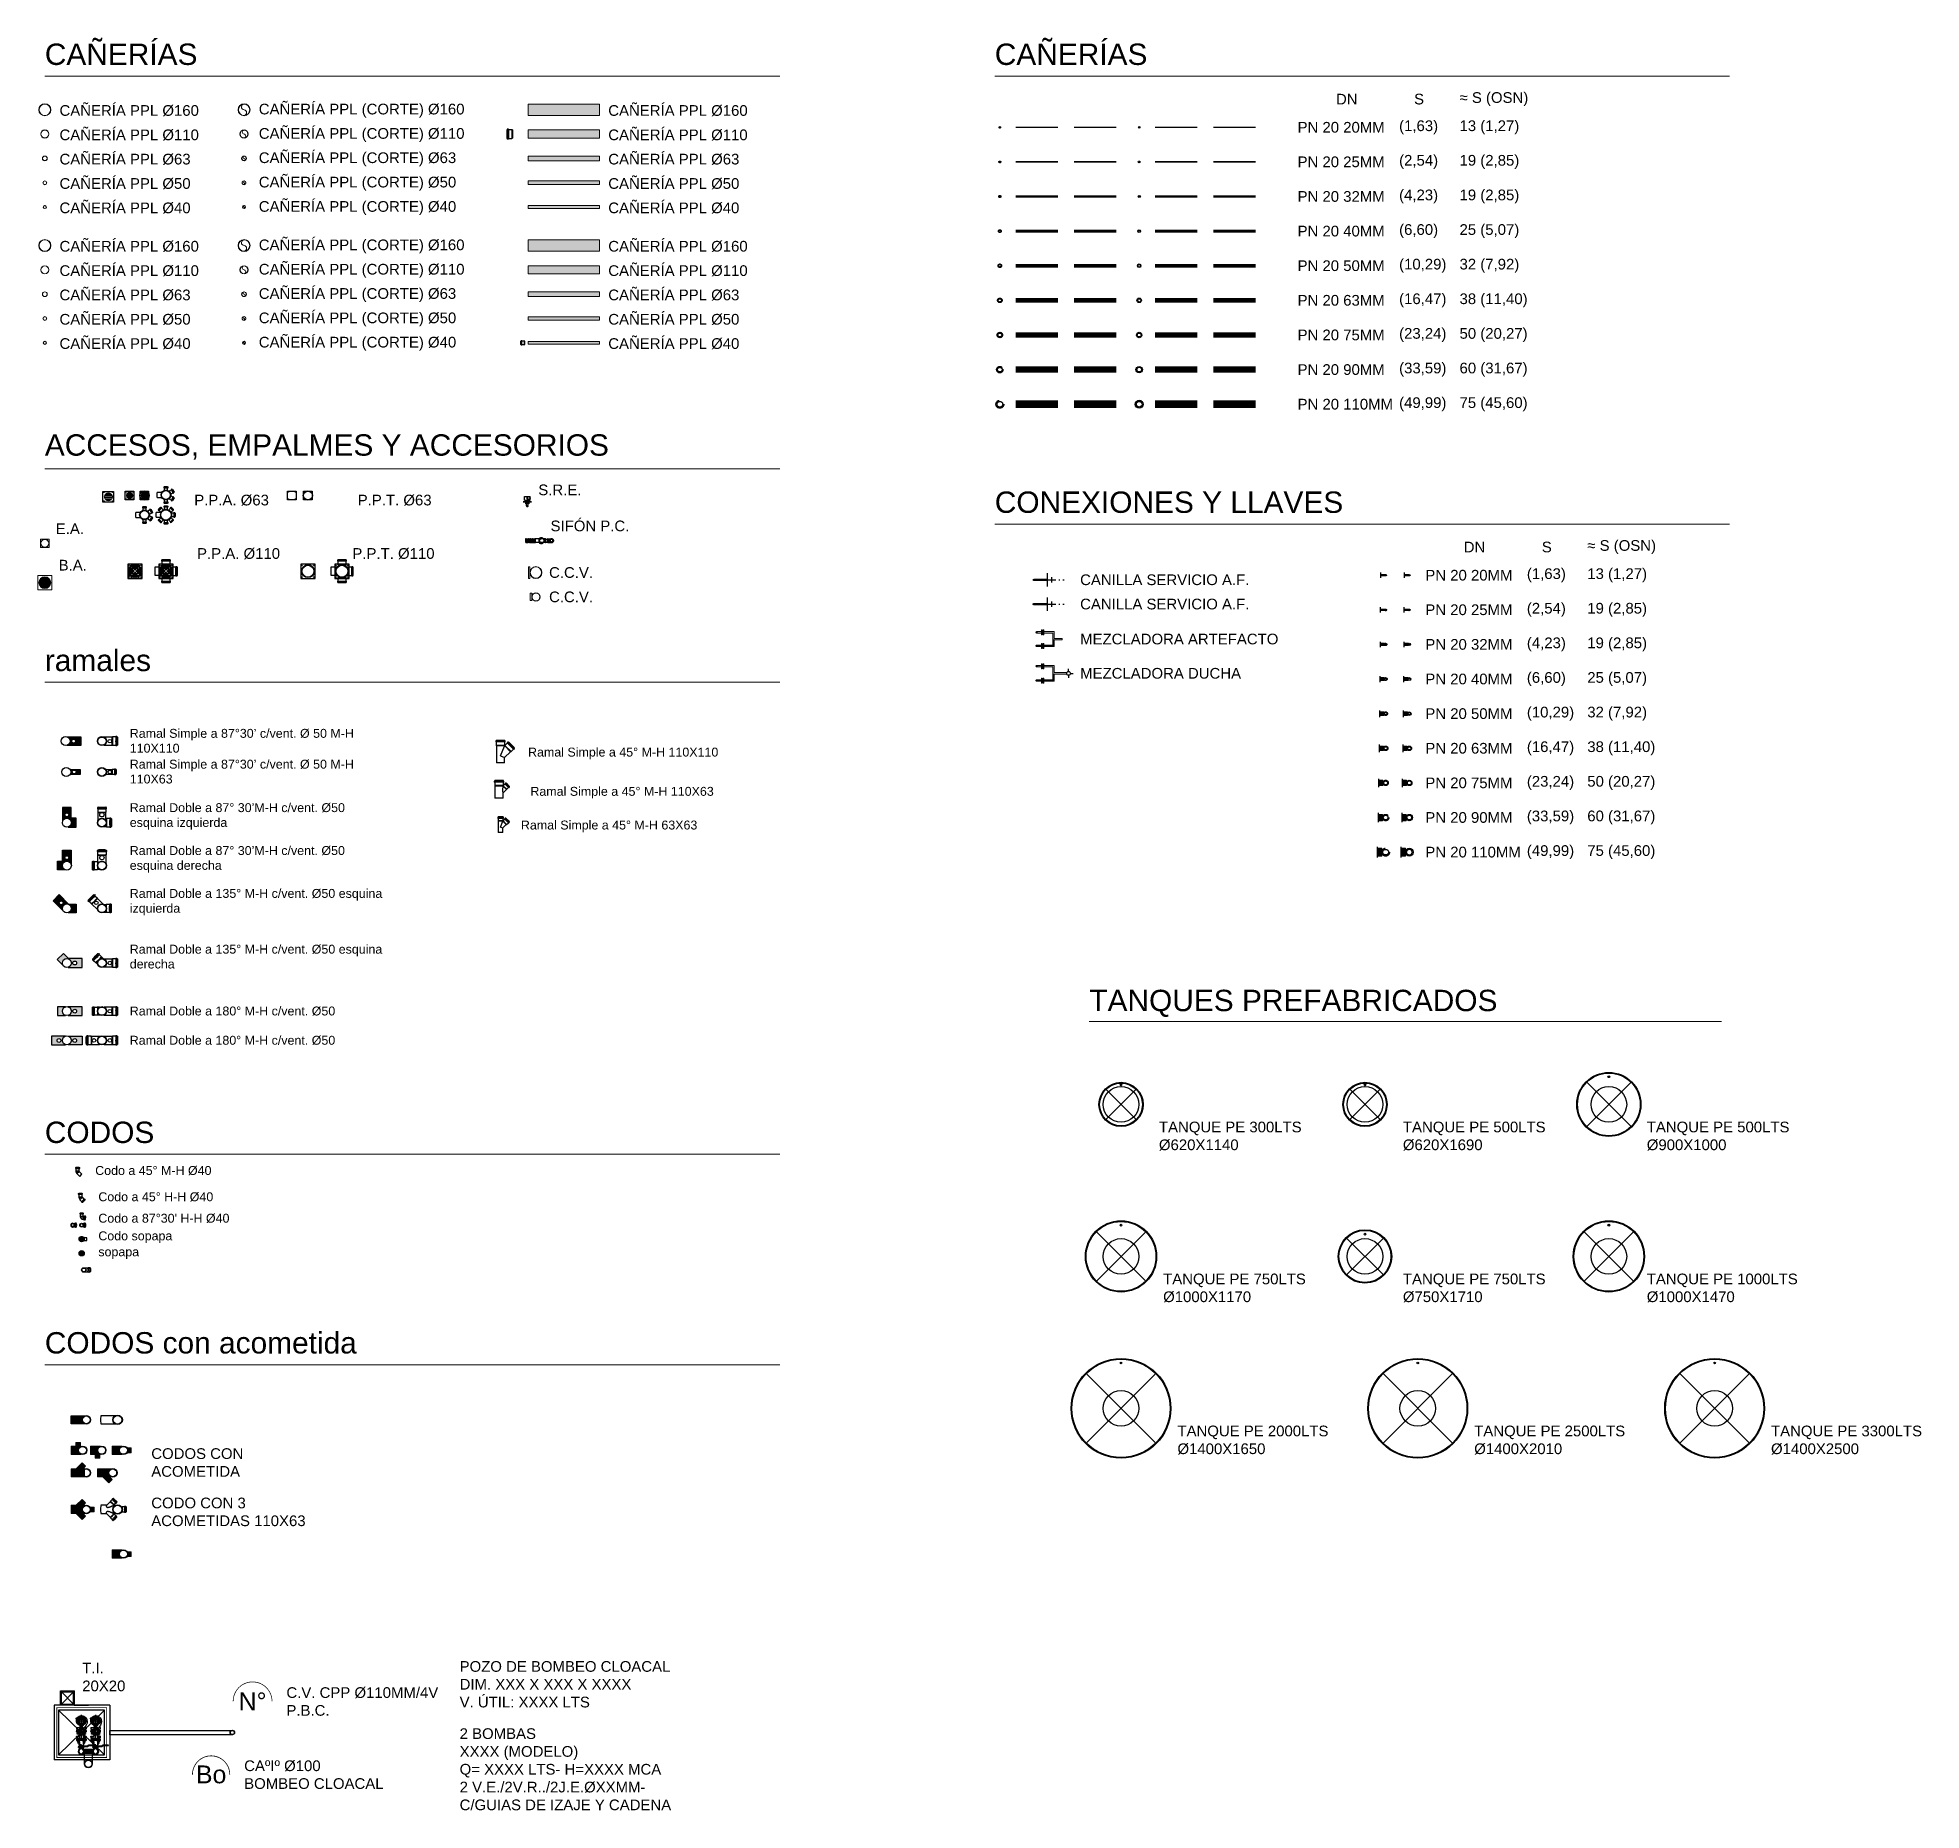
# Model space of a CAD drawing. Header units: metres. Extents: x 4626 to 5839, y 1264 to 1407.
# Drawn here: x 5813.02 to 5839.45, y 1294.5 to 1319.39 of the extents above; entities that cross this region are included whole.
import ezdxf

# ---------------------------------------------------------------- set-up
doc = ezdxf.new("R2010")
doc.units = ezdxf.units.M
doc.linetypes.add('DASHED2', pattern=[0.375, 0.25, -0.125])
doc.linetypes.add('HIDDEN', pattern=[0.375, 0.25, -0.125])
doc.layers.get('0').update_dxf_attribs({"lineweight": 9})
for name, color, linetype, lineweight, true_color in [('AMR_IS_ AF', 5, 'Continuous', 25, 0x0000ff), ('AMR_IS_AC', 220, 'DASHED2', 25, 0xff00bf), ('AMR_IS_Cloaca Primaria', 7, 'Continuous', 25, 0xa50000), ('AMR_IS_Cloaca Secundaria', 7, 'Continuous', 25, 0xa57c00), ('AMR_IS_Ventilaciones', 7, 'Continuous', 25, 0x00a000)]:
    doc.layers.add(name, color=color, linetype=linetype, lineweight=lineweight, true_color=true_color)
doc.layers.add('AMR_IS_Referencias', color=2, linetype='Continuous', lineweight=9)
doc.styles.add('arial', font='arial.ttf')
doc.styles.get("Standard").update_dxf_attribs({"font": 'arial.ttf'})

msp = doc.modelspace()

# ---------------------------------------------------------------- texts
at = {"layer": 'AMR_IS_Referencias', "style": 'arial'}
for s, insert, char_height, width, attachment_point in [('\\pxql;CAÑERÍAS', (5813.116, 1319.151), 0.3, 8.84278, 4), ('\\pxql;CAÑERÍAS', (5826.449, 1319.151), 0.3, 8.84278, 4), ('\\pxql;ACCESOS, EMPALMES Y ACCESORIOS', (5813.116, 1313.64), 0.3, 8.84278, 4), ('\\pxql;P.P.A. %%C63', (5815.213, 1312.892), 0.15, 1.19396, 4), ('\\pxql;P.P.T. %%C63', (5817.508, 1312.892), 0.15, 1.19396, 4), ('\\pxql;S.R.E.', (5820.042, 1313.037), 0.15, 1.19396, 4), ('\\pxql;CONEXIONES Y LLAVES', (5826.449, 1312.863), 0.3, 8.84278, 4), ('\\pxql;E.A.', (5813.27, 1312.493), 0.15, 0.77014, 4), ('\\pxql;P.P.A. %%C110', (5815.253, 1312.142), 0.15, 1.19396, 4), ('\\pxql;P.P.T. %%C110', (5817.433, 1312.142), 0.15, 1.19396, 4), ('\\pxql;B.A.', (5813.31, 1311.981), 0.15, 0.77014, 4), ('C.C.V.', (5820.193, 1311.877), 0.15, 0.64198, 4), ('C.C.V.', (5820.193, 1311.535), 0.15, 0.64198, 4), ('\\pxql;ramales', (5813.116, 1310.642), 0.3, 8.84278, 4), ('\\pxql;{\\H0.83333x;Ramal Simple a 87°30’ c/vent. Ø 50 M-H 110X110}', (5814.308, 1309.515), 0.15, 3.54753, 4), ('\\pxql;{\\H0.83333x;Ramal Simple a 87°30’ c/vent. Ø 50 M-H 110X63}', (5814.308, 1309.082), 0.15, 3.54753, 4), ('\\pxql;{\\H0.83333x;\\C0;Ramal Simple a 45° M-H 110X110}', (5819.898, 1309.338), 0.15, 3.54753, 4), ('\\pxql;{\\H0.83333x;\\C0;Ramal Simple a 45° M-H 110X63}', (5819.931, 1308.787), 0.15, 3.54753, 4), ('\\pxql;{\\H0.83333x;Ramal Doble a 87° 30’M-H c/vent. %%C50 esquina izquierda}', (5814.308, 1308.454), 0.15, 3.54753, 4), ('\\pxql;{\\H0.83333x;\\C0;Ramal Simple a 45° M-H 63X63}', (5819.798, 1308.314), 0.15, 3.54753, 4), ('\\pxql;{\\H0.83333x;Ramal Doble a 87° 30’M-H c/vent. %%C50 esquina derecha}', (5814.308, 1307.852), 0.15, 3.54753, 4), ('\\pxql;{\\H0.83333x;Ramal Doble a 135° M-H c/vent. %%C50 esquina izquierda}', (5814.308, 1307.25), 0.15, 3.54753, 4), ('\\pxql;{\\H0.83333x;Ramal Doble a 135° M-H c/vent. %%C50 esquina derecha}', (5814.308, 1306.485), 0.15, 3.54753, 4), ('\\pxql;{\\H0.83333x;Ramal Doble a 180° M-H c/vent. %%C50}', (5814.308, 1305.72), 0.15, 3.54753, 4), ('TANQUES PREFABRICADOS', (5827.776, 1305.829), 0.3, 8.84278, 4), ('\\pxql;{\\H0.83333x;Ramal Doble a 180° M-H c/vent. %%C50}', (5814.308, 1305.309), 0.15, 3.54753, 4), ('CODOS', (5813.116, 1304.017), 0.3, 8.84278, 4), ('TANQUE PE 300LTS\\P%%C620X1140', (5828.753, 1304.169), 0.15, 279.37405, 1), ('TANQUE PE 500LTS\\P%%C620X1690', (5832.177, 1304.169), 0.15, 279.37405, 1), ('TANQUE PE 500LTS\\P%%C900X1000', (5835.6, 1304.169), 0.15, 279.37405, 1), ('\\pxql;{\\H0.83333x;\\C0;Codo a 45° M-H %%C40}', (5813.823, 1303.481), 0.15, 3.54753, 4), ('\\pxql;{\\H0.83333x;\\C0;Codo a 45° H-H %%C40}', (5813.867, 1303.112), 0.15, 3.54753, 4), ("\\pxql;{\\H0.83333x;\\C0;Codo a 87°30' H-H %%C40}", (5813.867, 1302.811), 0.15, 3.54753, 4), ('\\pxql;{\\H0.83333x;\\C0;Codo sopapa}', (5813.867, 1302.547), 0.15, 3.54753, 4), ('\\pxql;{\\H0.83333x;\\C0;sopapa}', (5813.867, 1302.323), 0.15, 3.54753, 4), ('TANQUE PE 750LTS\\P%%C1000X1170', (5828.812, 1302.036), 0.15, 279.37405, 1), ('TANQUE PE 750LTS\\P%%C750X1710', (5832.177, 1302.036), 0.15, 279.37405, 1), ('TANQUE PE 1000LTS\\P%%C1000X1470', (5835.6, 1302.036), 0.15, 279.37405, 1), ('CODOS con acometida', (5813.116, 1301.062), 0.3, 8.84278, 4), ('TANQUE PE 2000LTS\\P%%C1400X1650', (5829.013, 1299.902), 0.15, 279.37405, 1), ('TANQUE PE 2500LTS\\P%%C1400X2010', (5833.178, 1299.902), 0.15, 279.37405, 1), ('TANQUE PE 3300LTS\\P%%C1400X2500', (5837.344, 1299.902), 0.15, 279.37405, 1), ('CODOS CON ACOMETIDA', (5814.61, 1299.383), 0.15, 2.30338, 4), ('CODO CON 3 ACOMETIDAS 110X63', (5814.61, 1298.69), 0.15, 2.30338, 4), ('\\pxql;POZO DE BOMBEO CLOACAL\\PDIM. XXX X XXX X XXXX\\PV. ÚTIL: XXXX LTS', (5818.938, 1296.596), 0.15, 279.37405, 1), ('\\pxql;2 BOMBAS\\P{\\C6;XXXX} (MODELO)\\PQ= {\\C6;XXXX} LTS- H={\\C6;XXXX} MCA\\P2 V.E./2V.R../2J.E.%%CXXMM-\\PC/GUIAS DE IZAJE Y CADENA', (5818.938, 1295.653), 0.15, 3.12137, 1)]:
    msp.add_mtext(s, dxfattribs=dict(at, insert=insert, char_height=char_height, width=width, attachment_point=attachment_point))
at = {"layer": 'AMR_IS_Referencias', "char_height": 0.15, "attachment_point": 4, "line_spacing_factor": 0.963855}
for s, insert, width in [('\\pxql;CAÑERÍA PPL %%C160', (5813.322, 1318.361), 2.07378), ('\\pxql;CAÑERÍA PPL (CORTE) %%C160', (5816.119, 1318.361), 3.07647), ('\\pxql;CAÑERÍA PPL %%C160', (5821.024, 1318.361), 2.07378), ('\\pxqc;DN', (5830.699, 1318.523), 1.38058), ('\\pxqc;S', (5832.124, 1318.523), 0.55955), ('\\pxql;≈ S (OSN)', (5832.972, 1318.523), 1.02829), ('\\pxql;PN 20 20MM', (5830.699, 1318.127), 1.38058), ('\\pxql;(1,63)', (5832.124, 1318.127), 0.80283), ('\\pxql;13 (1,27)', (5832.972, 1318.127), 1.02829), ('\\pxql;CAÑERÍA PPL %%C110', (5813.322, 1318.019), 2.07378), ('\\pxql;CAÑERÍA PPL (CORTE) %%C110', (5816.119, 1318.019), 3.07647), ('\\pxql;CAÑERÍA PPL %%C110', (5821.024, 1318.019), 2.07378), ('\\pxql;CAÑERÍA PPL %%C63', (5813.322, 1317.678), 2.07378), ('\\pxql;CAÑERÍA PPL (CORTE) %%C63', (5816.119, 1317.678), 3.07647), ('\\pxql;CAÑERÍA PPL %%C63', (5821.024, 1317.678), 2.07378), ('\\pxql;PN 20 25MM', (5830.699, 1317.642), 1.38058), ('\\pxql;(2,54)', (5832.124, 1317.642), 0.80283), ('\\pxql;19 (2,85)', (5832.972, 1317.642), 1.06219), ('\\pxql;CAÑERÍA PPL %%C50', (5813.322, 1317.336), 2.07378), ('\\pxql;CAÑERÍA PPL (CORTE) %%C50', (5816.119, 1317.336), 3.07647), ('\\pxql;CAÑERÍA PPL %%C50', (5821.024, 1317.336), 2.07378), ('\\pxql;PN 20 32MM', (5830.699, 1317.156), 1.38058), ('\\pxql;(4,23)', (5832.124, 1317.156), 0.80283), ('\\pxql;19 (2,85)', (5832.972, 1317.156), 1.06219), ('\\pxql;CAÑERÍA PPL %%C40', (5813.322, 1316.994), 2.07378), ('\\pxql;CAÑERÍA PPL (CORTE) %%C40', (5816.119, 1316.994), 3.07647), ('\\pxql;CAÑERÍA PPL %%C40', (5821.024, 1316.994), 2.07378), ('\\pxql;PN 20 40MM', (5830.699, 1316.67), 1.38058), ('\\pxql;(6,60)', (5832.124, 1316.67), 0.80283), ('\\pxql;25 (5,07)', (5832.972, 1316.67), 1.04492), ('\\pxql;CAÑERÍA PPL %%C160', (5813.322, 1316.455), 2.07378), ('\\pxql;CAÑERÍA PPL (CORTE) %%C160', (5816.119, 1316.455), 3.07647), ('\\pxql;CAÑERÍA PPL %%C160', (5821.024, 1316.455), 2.07378), ('\\pxql;CAÑERÍA PPL %%C110', (5813.322, 1316.113), 2.07378), ('\\pxql;CAÑERÍA PPL (CORTE) %%C110', (5816.119, 1316.113), 3.07647), ('\\pxql;CAÑERÍA PPL %%C110', (5821.024, 1316.113), 2.07378), ('\\pxql;PN 20 50MM', (5830.699, 1316.184), 1.38058), ('\\pxql;(10,29)', (5832.124, 1316.184), 0.80283), ('\\pxql;32 (7,92)', (5832.972, 1316.184), 1.04492), ('\\pxql;CAÑERÍA PPL %%C63', (5813.322, 1315.772), 2.07378), ('\\pxql;CAÑERÍA PPL (CORTE) %%C63', (5816.119, 1315.772), 3.07647), ('\\pxql;CAÑERÍA PPL %%C63', (5821.024, 1315.772), 2.07378), ('\\pxql;CAÑERÍA PPL %%C50', (5813.322, 1315.43), 2.07378), ('\\pxql;CAÑERÍA PPL (CORTE) %%C50', (5816.119, 1315.43), 3.07647), ('\\pxql;CAÑERÍA PPL %%C50', (5821.024, 1315.43), 2.07378), ('\\pxql;PN 20 63MM', (5830.699, 1315.698), 1.38058), ('\\pxql;(16,47)', (5832.124, 1315.698), 0.80283), ('\\pxql;38 (11,40)', (5832.972, 1315.698), 1.04492), ('\\pxql;PN 20 75MM', (5830.699, 1315.212), 1.38058), ('\\pxql;(23,24)', (5832.124, 1315.212), 0.80283), ('\\pxql;50 (20,27)', (5832.972, 1315.212), 1.04492), ('\\pxql;CAÑERÍA PPL %%C40', (5813.322, 1315.089), 2.07378), ('\\pxql;CAÑERÍA PPL (CORTE) %%C40', (5816.119, 1315.089), 3.07647), ('\\pxql;CAÑERÍA PPL %%C40', (5821.024, 1315.089), 2.07378), ('\\pxql;PN 20 90MM', (5830.699, 1314.726), 1.38058), ('\\pxql;(33,59)', (5832.124, 1314.726), 0.80283), ('\\pxql;60 (31,67)', (5832.972, 1314.726), 1.04492), ('\\pxql;PN 20 110MM', (5830.699, 1314.24), 1.38058), ('\\pxql;(49,99)', (5832.124, 1314.24), 0.80283), ('\\pxql;75 (45,60)', (5832.972, 1314.24), 1.04492), ('\\pxqc;DN', (5832.492, 1312.235), 1.38058), ('\\pxqc;S', (5833.917, 1312.235), 0.55955), ('\\pxql;≈ S (OSN)', (5834.765, 1312.235), 1.02829), ('\\pxql;CANILLA SERVICIO A.F.', (5827.647, 1311.775), 2.49418), ('\\pxql;PN 20 20MM', (5832.492, 1311.839), 1.38058), ('\\pxql;(1,63)', (5833.917, 1311.839), 0.80283), ('\\pxql;13 (1,27)', (5834.765, 1311.839), 1.02829), ('\\pxql;CANILLA SERVICIO A.F.', (5827.647, 1311.434), 2.49418), ('\\pxql;PN 20 25MM', (5832.492, 1311.354), 1.38058), ('\\pxql;(2,54)', (5833.917, 1311.354), 0.80283), ('\\pxql;19 (2,85)', (5834.765, 1311.354), 1.06219), ('\\pxql;MEZCLADORA ARTEFACTO', (5827.647, 1310.943), 3.20359), ('\\pxql;PN 20 32MM', (5832.492, 1310.868), 1.38058), ('\\pxql;(4,23)', (5833.917, 1310.868), 0.80283), ('\\pxql;19 (2,85)', (5834.765, 1310.868), 1.06219), ('\\pxql;MEZCLADORA DUCHA', (5827.647, 1310.462), 3.20359), ('\\pxql;PN 20 40MM', (5832.492, 1310.382), 1.38058), ('\\pxql;(6,60)', (5833.917, 1310.382), 0.80283), ('\\pxql;25 (5,07)', (5834.765, 1310.382), 1.04492), ('\\pxql;(10,29)', (5833.917, 1309.896), 0.80283), ('\\pxql;32 (7,92)', (5834.765, 1309.896), 1.04492), ('\\pxql;PN 20 50MM', (5832.492, 1309.896), 1.38058), ('\\pxql;PN 20 63MM', (5832.492, 1309.41), 1.38058), ('\\pxql;(16,47)', (5833.917, 1309.41), 0.80283), ('\\pxql;38 (11,40)', (5834.765, 1309.41), 1.04492), ('\\pxql;PN 20 75MM', (5832.492, 1308.924), 1.38058), ('\\pxql;(23,24)', (5833.917, 1308.924), 0.80283), ('\\pxql;50 (20,27)', (5834.765, 1308.924), 1.04492), ('\\pxql;PN 20 90MM', (5832.492, 1308.438), 1.38058), ('\\pxql;(33,59)', (5833.917, 1308.438), 0.80283), ('\\pxql;60 (31,67)', (5834.765, 1308.438), 1.04492), ('\\pxql;PN 20 110MM', (5832.492, 1307.952), 1.38058), ('\\pxql;(49,99)', (5833.917, 1307.952), 0.80283), ('\\pxql;75 (45,60)', (5834.765, 1307.952), 1.04492)]:
    msp.add_mtext(s, dxfattribs=dict(at, insert=insert, width=width))
at = {"layer": 'AMR_IS_Referencias'}
for s, width, insert, char_height, attachment_point in [('\\pxql;T.I.\\P20X20', 1.01901, (5814.66, 1296.372), 0.15, 6), ('{\\fArial Unicode MS|b0|i0|c0|p34;N°}', 0.40568, (5816.032, 1296.031), 0.25, 5), ('C.V. CPP Ø110MM/4V\\PP.B.C.', 2.56569, (5816.507, 1296.028), 0.15, 4), ('CAºIº %%C100\\PBOMBEO CLOACAL', 2.56569, (5815.914, 1295.001), 0.15, 4), ('{\\fArial Unicode MS|b0|i0|c0|p34;Bo}', 0.40568, (5815.45, 1295.004), 0.25, 5)]:
    msp.add_mtext_dynamic_manual_height_columns(s, width=width, gutter_width=12.5, heights=[0], dxfattribs=dict(at, insert=insert, char_height=char_height, attachment_point=attachment_point))

# ---------------------------------------------------------------- blocks, each defined once
blk = doc.blocks.new('bajada-75')
at = {"linetype": 'Continuous'}
for radius in [0.0421, 0.0398, 0.0375]:
    blk.add_circle((0, 0), radius, dxfattribs=at)
blk = doc.blocks.new('pbp')
for p, q in [((4948.582, 841.312), (4948.582, 840.542)), ((4949.083, 841.312), (4948.883, 841.312)), ((4949.278, 841.512), (4949.078, 841.512)), ((4949.078, 841.312), (4949.078, 841.512)), ((4949.268, 841.502), (4949.088, 841.502)), ((4949.088, 841.322), (4949.088, 841.502)), ((4949.268, 841.322), (4949.088, 841.322)), ((4949.263, 841.327), (4949.093, 841.497)), ((4949.093, 841.327), (4949.263, 841.497)), ((4949.263, 841.497), (4949.093, 841.497)), ((4949.093, 841.327), (4949.093, 841.497)), ((4949.263, 841.327), (4949.093, 841.327)), ((4949.263, 841.327), (4949.263, 841.497)), ((4949.268, 841.322), (4949.268, 841.502)), ((4949.278, 841.312), (4949.278, 841.512)), ((4949.364, 841.312), (4949.364, 840.542)), ((4948.659, 841.241), (4949.302, 840.613)), ((4949.302, 841.241), (4948.659, 840.613)), ((4948.694, 841.086), (4948.859, 841.086)), ((4948.715, 841.089), (4948.731, 841.117)), ((4948.715, 841.083), (4948.731, 841.056)), ((4948.716, 841.032), (4948.74, 841)), ((4948.717, 841.085), (4948.718, 841.088)), ((4948.719, 841.083), (4948.717, 841.085)), ((4948.717, 840.997), (4948.717, 840.979)), ((4948.718, 841.088), (4948.721, 841.089)), ((4948.722, 841.084), (4948.719, 841.083)), ((4948.719, 840.999), (4948.74, 841)), ((4948.721, 841.089), (4948.723, 841.087)), ((4948.723, 841.087), (4948.722, 841.084)), ((4948.727, 841.093), (4948.742, 841.091)), ((4948.727, 841.08), (4948.742, 841.081)), ((4948.729, 841.057), (4948.727, 841.056)), ((4948.727, 841.055), (4948.729, 841.053)), ((4948.729, 841.101), (4948.743, 841.097)), ((4948.729, 841.071), (4948.743, 841.075)), ((4948.734, 841.051), (4948.729, 841.057)), ((4948.729, 841.053), (4948.73, 841.054)), ((4948.731, 841.053), (4948.729, 841.052)), ((4948.729, 841.052), (4948.731, 841.05)), ((4948.73, 841.054), (4948.731, 841.053)), ((4948.732, 841.065), (4948.732, 841.067)), ((4948.732, 841.067), (4948.734, 841.067)), ((4948.733, 841.064), (4948.732, 841.065)), ((4948.732, 841.05), (4948.734, 841.051)), ((4948.734, 841.065), (4948.733, 841.064)), ((4948.734, 841.114), (4948.747, 841.106)), ((4948.734, 841.067), (4948.735, 841.066)), ((4948.735, 841.066), (4948.734, 841.065)), ((4948.734, 841.059), (4948.747, 841.066)), ((4948.739, 841.121), (4948.751, 841.112)), ((4948.739, 841.052), (4948.751, 841.061)), ((4948.74, 841), (4948.748, 840.99)), ((4948.776, 840.995), (4948.747, 840.973)), ((4948.748, 841.13), (4948.757, 841.118)), ((4948.748, 841.042), (4948.757, 841.054)), ((4948.748, 840.986), (4948.775, 841.006)), ((4948.778, 840.993), (4948.751, 840.972)), ((4948.779, 841.154), (4948.752, 841.138)), ((4948.772, 841.023), (4948.752, 841.034)), ((4948.755, 841.135), (4948.763, 841.122)), ((4948.755, 841.037), (4948.763, 841.051)), ((4948.757, 841.112), (4948.779, 841.112)), ((4948.757, 841.061), (4948.757, 841.112)), ((4948.779, 841.061), (4948.757, 841.061)), ((4948.761, 841.136), (4948.762, 841.137)), ((4948.761, 841.134), (4948.761, 841.136)), ((4948.763, 841.134), (4948.761, 841.134)), ((4948.762, 841.137), (4948.763, 841.137)), ((4948.763, 841.137), (4948.764, 841.135)), ((4948.764, 841.135), (4948.763, 841.134)), ((4948.764, 841.004), (4948.766, 841.001)), ((4948.765, 841.005), (4948.771, 841.009)), ((4948.766, 841.001), (4948.774, 841.007)), ((4948.766, 841.005), (4948.768, 841.003)), ((4948.766, 841.001), (4948.768, 841.003)), ((4948.769, 841.002), (4948.766, 841)), ((4948.766, 841), (4948.766, 841.001)), ((4948.767, 841.14), (4948.772, 841.126)), ((4948.767, 841.032), (4948.772, 841.047)), ((4948.773, 841.007), (4948.767, 841.002)), ((4948.767, 841.002), (4948.767, 841.002)), ((4948.768, 841.003), (4948.772, 841.006)), ((4948.773, 841.005), (4948.769, 841.002)), ((4948.77, 841.008), (4948.772, 841.006)), ((4948.772, 841.023), (4948.772, 841.023)), ((4948.772, 841.01), (4948.774, 841.007)), ((4948.772, 841.006), (4948.774, 841.008)), ((4948.773, 841.007), (4948.773, 841.007)), ((4948.775, 841.007), (4948.773, 841.005)), ((4948.774, 841.024), (4948.774, 841.024)), ((4948.774, 841.024), (4948.774, 841.024)), ((4948.774, 841.008), (4948.775, 841.007)), ((4948.775, 841.022), (4948.775, 841.021)), ((4948.779, 841.018), (4948.775, 841.021)), ((4948.776, 841.031), (4948.778, 841.046)), ((4948.776, 841.018), (4948.776, 841.009)), ((4948.776, 840.995), (4948.803, 841.015)), ((4948.777, 841.12), (4948.777, 841.122)), ((4948.777, 841.12), (4948.777, 841.114)), ((4948.777, 841.053), (4948.777, 841.058)), ((4948.777, 841.053), (4948.777, 841.05)), ((4948.778, 840.893), (4948.778, 840.993)), ((4948.783, 841.124), (4948.779, 841.124)), ((4948.779, 841.086), (4948.779, 841.118)), ((4948.779, 841.055), (4948.779, 841.086)), ((4948.782, 841.048), (4948.779, 841.048)), ((4948.805, 841.013), (4948.779, 840.994)), ((4948.779, 840.994), (4948.783, 840.994)), ((4948.78, 841.15), (4948.782, 841.152)), ((4948.781, 841.147), (4948.78, 841.15)), ((4948.78, 841.024), (4948.782, 841.026)), ((4948.781, 841.021), (4948.78, 841.024)), ((4948.783, 841.146), (4948.781, 841.147)), ((4948.783, 841.021), (4948.781, 841.021)), ((4948.782, 841.152), (4948.785, 841.151)), ((4948.786, 841.048), (4948.782, 841.048)), ((4948.782, 841.026), (4948.785, 841.025)), ((4948.783, 841.178), (4948.783, 840.85)), ((4948.785, 841.148), (4948.783, 841.146)), ((4948.786, 841.124), (4948.783, 841.124)), ((4948.783, 841.122), (4948.783, 841.122)), ((4948.783, 841.051), (4948.783, 841.051)), ((4948.785, 841.023), (4948.783, 841.021)), ((4948.787, 840.994), (4948.783, 840.994)), ((4948.785, 841.151), (4948.785, 841.148)), ((4948.785, 841.025), (4948.785, 841.023)), ((4948.786, 841.154), (4948.802, 841.145)), ((4948.786, 841.118), (4948.786, 841.055)), ((4948.786, 841.112), (4948.808, 841.112)), ((4948.808, 841.061), (4948.786, 841.061)), ((4948.786, 841.018), (4948.813, 841.034)), ((4948.789, 841.031), (4948.787, 841.046)), ((4948.788, 841.114), (4948.788, 841.122)), ((4948.788, 841.058), (4948.788, 841.05)), ((4948.788, 840.893), (4948.788, 840.993)), ((4948.792, 841.145), (4948.808, 841.144)), ((4948.798, 841.032), (4948.794, 841.047)), ((4948.798, 841.143), (4948.813, 841.14)), ((4948.805, 841.013), (4948.799, 841.004)), ((4948.847, 840.999), (4948.799, 841.002)), ((4948.8, 841.126), (4948.803, 841.137)), ((4948.808, 841.118), (4948.8, 841.126)), ((4948.802, 841.037), (4948.803, 841.038)), ((4948.802, 841.036), (4948.802, 841.037)), ((4948.804, 841.035), (4948.802, 841.036)), ((4948.805, 841.017), (4948.802, 841.021)), ((4948.803, 841.137), (4948.814, 841.14)), ((4948.81, 841.037), (4948.803, 841.051)), ((4948.803, 841.038), (4948.804, 841.038)), ((4948.803, 841.015), (4948.805, 841.017)), ((4948.803, 841.015), (4948.805, 841.013)), ((4948.804, 841.038), (4948.805, 841.036)), ((4948.805, 841.036), (4948.804, 841.035)), ((4948.819, 841.121), (4948.808, 841.118)), ((4948.808, 841.112), (4948.808, 841.061)), ((4948.817, 841.042), (4948.808, 841.054)), ((4948.814, 841.14), (4948.822, 841.132)), ((4948.827, 841.052), (4948.815, 841.061)), ((4948.831, 841.114), (4948.818, 841.106)), ((4948.824, 841.063), (4948.818, 841.066)), ((4948.822, 841.132), (4948.819, 841.121)), ((4948.821, 841.136), (4948.831, 841.12)), ((4948.836, 841.101), (4948.822, 841.097)), ((4948.828, 841.073), (4948.822, 841.075)), ((4948.838, 841.093), (4948.823, 841.091)), ((4948.838, 841.08), (4948.823, 841.081)), ((4948.836, 841.112), (4948.826, 841.133)), ((4948.83, 841.07), (4948.827, 841.064)), ((4948.83, 841.106), (4948.831, 841.108)), ((4948.832, 841.105), (4948.83, 841.106)), ((4948.831, 841.108), (4948.833, 841.108)), ((4948.832, 841.121), (4948.834, 841.123)), ((4948.836, 841.115), (4948.832, 841.121)), ((4948.833, 841.105), (4948.832, 841.105)), ((4948.833, 841.108), (4948.834, 841.107)), ((4948.834, 841.107), (4948.833, 841.105)), ((4948.834, 841.123), (4948.836, 841.12)), ((4948.835, 841.12), (4948.835, 841.119)), ((4948.836, 841.12), (4948.835, 841.12)), ((4948.835, 841.119), (4948.837, 841.119)), ((4948.851, 841.089), (4948.835, 841.117)), ((4948.846, 841.075), (4948.835, 841.056)), ((4948.838, 841.116), (4948.836, 841.115)), ((4948.837, 841.119), (4948.838, 841.117)), ((4948.843, 841.086), (4948.844, 841.088)), ((4948.845, 841.084), (4948.843, 841.086)), ((4948.844, 841.088), (4948.846, 841.089)), ((4948.848, 841.084), (4948.845, 841.084)), ((4948.846, 841.089), (4948.848, 841.087)), ((4948.848, 841.078), (4948.846, 841.075)), ((4948.848, 841.087), (4948.848, 841.084)), ((4948.851, 841.083), (4948.848, 841.078)), ((4948.849, 840.997), (4948.849, 840.979)), ((4948.895, 841.086), (4949.059, 841.086)), ((4948.915, 841.089), (4948.931, 841.117)), ((4948.915, 841.083), (4948.931, 841.056)), ((4948.917, 841.032), (4948.941, 841)), ((4948.918, 841.085), (4948.919, 841.088)), ((4948.92, 841.083), (4948.918, 841.085)), ((4948.918, 840.997), (4948.918, 840.979)), ((4948.919, 841.088), (4948.921, 841.089)), ((4948.923, 841.084), (4948.92, 841.083)), ((4948.92, 840.999), (4948.941, 841)), ((4948.921, 841.089), (4948.923, 841.087)), ((4948.923, 841.087), (4948.923, 841.084)), ((4948.928, 841.093), (4948.943, 841.091)), ((4948.928, 841.08), (4948.943, 841.081)), ((4948.93, 841.057), (4948.928, 841.056)), ((4948.928, 841.055), (4948.93, 841.053)), ((4948.93, 841.101), (4948.944, 841.097)), ((4948.93, 841.071), (4948.944, 841.075)), ((4948.935, 841.051), (4948.93, 841.057)), ((4948.93, 841.053), (4948.931, 841.054)), ((4948.931, 841.053), (4948.93, 841.052)), ((4948.93, 841.052), (4948.932, 841.05)), ((4948.931, 841.054), (4948.931, 841.053)), ((4948.932, 841.065), (4948.933, 841.067)), ((4948.934, 841.064), (4948.932, 841.065)), ((4948.933, 841.067), (4948.935, 841.067)), ((4948.933, 841.05), (4948.935, 841.051)), ((4948.935, 841.065), (4948.934, 841.064)), ((4948.935, 841.114), (4948.948, 841.106)), ((4948.935, 841.067), (4948.936, 841.066)), ((4948.935, 841.059), (4948.948, 841.066)), ((4948.936, 841.066), (4948.935, 841.065)), ((4948.94, 841.121), (4948.951, 841.112)), ((4948.94, 841.052), (4948.951, 841.061)), ((4948.941, 841), (4948.949, 840.99)), ((4948.977, 840.995), (4948.948, 840.973)), ((4948.949, 841.13), (4948.958, 841.118)), ((4948.949, 841.042), (4948.958, 841.054)), ((4948.949, 840.986), (4948.975, 841.006)), ((4948.979, 840.993), (4948.951, 840.972)), ((4948.98, 841.154), (4948.953, 841.138)), ((4948.973, 841.023), (4948.953, 841.034)), ((4948.956, 841.135), (4948.964, 841.122)), ((4948.956, 841.037), (4948.964, 841.051)), ((4948.958, 841.061), (4948.958, 841.112)), ((4948.958, 841.112), (4948.98, 841.112)), ((4948.98, 841.061), (4948.958, 841.061)), ((4948.961, 841.136), (4948.963, 841.137)), ((4948.962, 841.134), (4948.961, 841.136)), ((4948.963, 841.134), (4948.962, 841.134)), ((4948.963, 841.137), (4948.964, 841.137)), ((4948.965, 841.135), (4948.963, 841.134)), ((4948.964, 841.137), (4948.965, 841.135)), ((4948.965, 841.004), (4948.967, 841.001)), ((4948.966, 841.005), (4948.972, 841.009)), ((4948.967, 841.001), (4948.975, 841.007)), ((4948.967, 841.005), (4948.969, 841.003)), ((4948.967, 841.001), (4948.969, 841.003)), ((4948.969, 841.002), (4948.967, 841)), ((4948.967, 841), (4948.967, 841.001)), ((4948.968, 841.14), (4948.972, 841.126)), ((4948.968, 841.032), (4948.972, 841.047)), ((4948.974, 841.007), (4948.968, 841.002)), ((4948.968, 841.002), (4948.968, 841.002)), ((4948.969, 841.003), (4948.973, 841.006)), ((4948.973, 841.005), (4948.969, 841.002)), ((4948.971, 841.008), (4948.973, 841.006)), ((4948.973, 841.023), (4948.973, 841.023)), ((4948.973, 841.01), (4948.975, 841.007)), ((4948.973, 841.006), (4948.975, 841.008)), ((4948.976, 841.007), (4948.973, 841.005)), ((4948.974, 841.007), (4948.974, 841.007)), ((4948.975, 841.024), (4948.975, 841.024)), ((4948.975, 841.024), (4948.975, 841.024)), ((4948.975, 841.022), (4948.975, 841.021)), ((4948.98, 841.018), (4948.975, 841.021)), ((4948.975, 841.008), (4948.976, 841.007)), ((4948.977, 841.12), (4948.977, 841.122)), ((4948.977, 841.12), (4948.977, 841.114)), ((4948.977, 841.053), (4948.977, 841.058)), ((4948.977, 841.053), (4948.977, 841.05)), ((4948.977, 841.031), (4948.979, 841.046)), ((4948.977, 841.018), (4948.977, 841.009)), ((4948.977, 840.995), (4949.004, 841.015)), ((4948.983, 841.124), (4948.979, 841.124)), ((4948.983, 841.048), (4948.979, 841.048)), ((4948.979, 840.893), (4948.979, 840.993)), ((4948.98, 841.086), (4948.98, 841.118)), ((4948.98, 841.055), (4948.98, 841.086)), ((4949.005, 841.013), (4948.98, 840.994)), ((4948.98, 840.994), (4948.984, 840.994)), ((4948.981, 841.15), (4948.983, 841.152)), ((4948.981, 841.147), (4948.981, 841.15)), ((4948.984, 841.146), (4948.981, 841.147)), ((4948.981, 841.024), (4948.983, 841.026)), ((4948.981, 841.021), (4948.981, 841.024)), ((4948.984, 841.021), (4948.981, 841.021)), ((4948.983, 841.152), (4948.985, 841.151)), ((4948.987, 841.124), (4948.983, 841.124)), ((4948.983, 841.122), (4948.983, 841.122)), ((4948.983, 841.051), (4948.983, 841.051)), ((4948.987, 841.048), (4948.983, 841.048)), ((4948.983, 841.026), (4948.985, 841.025)), ((4948.984, 841.178), (4948.984, 840.85)), ((4948.986, 841.148), (4948.984, 841.146)), ((4948.986, 841.023), (4948.984, 841.021)), ((4948.988, 840.994), (4948.984, 840.994)), ((4948.985, 841.151), (4948.986, 841.148)), ((4948.985, 841.025), (4948.986, 841.023)), ((4948.987, 841.154), (4949.003, 841.145)), ((4948.987, 841.118), (4948.987, 841.055)), ((4948.987, 841.112), (4949.009, 841.112)), ((4949.009, 841.061), (4948.987, 841.061)), ((4948.987, 841.018), (4949.014, 841.034)), ((4948.99, 841.031), (4948.988, 841.046)), ((4948.989, 841.114), (4948.989, 841.122)), ((4948.989, 841.058), (4948.989, 841.05)), ((4948.989, 840.893), (4948.989, 840.993)), ((4948.992, 841.145), (4949.009, 841.144)), ((4948.999, 841.032), (4948.995, 841.047)), ((4948.999, 841.143), (4949.014, 841.14)), ((4949.005, 841.013), (4949, 841.004)), ((4949.048, 840.999), (4949, 841.002)), ((4949.001, 841.126), (4949.004, 841.137)), ((4949.009, 841.118), (4949.001, 841.126)), ((4949.002, 841.037), (4949.003, 841.038)), ((4949.003, 841.036), (4949.002, 841.037)), ((4949.006, 841.017), (4949.002, 841.021)), ((4949.011, 841.037), (4949.003, 841.051)), ((4949.003, 841.038), (4949.005, 841.038)), ((4949.004, 841.035), (4949.003, 841.036)), ((4949.004, 841.137), (4949.015, 841.14)), ((4949.006, 841.036), (4949.004, 841.035)), ((4949.004, 841.015), (4949.006, 841.017)), ((4949.004, 841.015), (4949.005, 841.013)), ((4949.005, 841.038), (4949.006, 841.036)), ((4949.02, 841.121), (4949.009, 841.118)), ((4949.009, 841.112), (4949.009, 841.061)), ((4949.018, 841.042), (4949.009, 841.054)), ((4949.015, 841.14), (4949.023, 841.132)), ((4949.027, 841.052), (4949.016, 841.061)), ((4949.032, 841.114), (4949.019, 841.106)), ((4949.025, 841.063), (4949.019, 841.066)), ((4949.023, 841.132), (4949.02, 841.121)), ((4949.021, 841.136), (4949.032, 841.12)), ((4949.037, 841.101), (4949.023, 841.097)), ((4949.029, 841.073), (4949.023, 841.075)), ((4949.039, 841.093), (4949.024, 841.091)), ((4949.039, 841.08), (4949.024, 841.081)), ((4949.037, 841.112), (4949.027, 841.133)), ((4949.03, 841.07), (4949.028, 841.064)), ((4949.031, 841.106), (4949.032, 841.108)), ((4949.032, 841.105), (4949.031, 841.106)), ((4949.032, 841.121), (4949.034, 841.123)), ((4949.037, 841.115), (4949.032, 841.121)), ((4949.032, 841.108), (4949.033, 841.108)), ((4949.034, 841.105), (4949.032, 841.105)), ((4949.033, 841.108), (4949.035, 841.107)), ((4949.035, 841.107), (4949.034, 841.105)), ((4949.035, 841.123), (4949.037, 841.12)), ((4949.037, 841.12), (4949.035, 841.12)), ((4949.035, 841.12), (4949.036, 841.119)), ((4949.036, 841.119), (4949.037, 841.119)), ((4949.052, 841.089), (4949.036, 841.117)), ((4949.047, 841.075), (4949.036, 841.056)), ((4949.037, 841.119), (4949.039, 841.117)), ((4949.039, 841.116), (4949.037, 841.115)), ((4949.044, 841.088), (4949.047, 841.089)), ((4949.044, 841.086), (4949.044, 841.088)), ((4949.046, 841.084), (4949.044, 841.086)), ((4949.048, 841.084), (4949.046, 841.084)), ((4949.047, 841.089), (4949.049, 841.087)), ((4949.049, 841.078), (4949.047, 841.075)), ((4949.049, 841.087), (4949.048, 841.084)), ((4949.052, 841.083), (4949.049, 841.078)), ((4949.05, 840.997), (4949.05, 840.979)), ((4948.717, 840.956), (4948.717, 840.938)), ((4948.717, 840.874), (4948.717, 840.857)), ((4948.717, 840.833), (4948.717, 840.816)), ((4948.753, 840.941), (4948.719, 840.941)), ((4948.719, 840.936), (4948.753, 840.935)), ((4948.719, 840.877), (4948.758, 840.879)), ((4948.758, 840.871), (4948.719, 840.871)), ((4948.738, 840.819), (4948.719, 840.818)), ((4948.719, 840.813), (4948.736, 840.813)), ((4948.727, 840.973), (4948.723, 840.973)), ((4948.727, 840.961), (4948.723, 840.961)), ((4948.727, 840.851), (4948.723, 840.851)), ((4948.727, 840.839), (4948.723, 840.839)), ((4948.725, 840.924), (4948.725, 840.923)), ((4948.725, 840.907), (4948.725, 840.907)), ((4948.727, 840.972), (4948.734, 840.976)), ((4948.727, 840.963), (4948.727, 840.972)), ((4948.734, 840.959), (4948.727, 840.963)), ((4948.727, 840.91), (4948.732, 840.913)), ((4948.727, 840.849), (4948.734, 840.853)), ((4948.727, 840.841), (4948.727, 840.849)), ((4948.734, 840.836), (4948.727, 840.841)), ((4948.758, 840.929), (4948.729, 840.928)), ((4948.732, 840.917), (4948.729, 840.918)), ((4948.758, 840.902), (4948.729, 840.903)), ((4948.732, 840.917), (4948.737, 840.917)), ((4948.732, 840.913), (4948.737, 840.913)), ((4948.734, 840.976), (4948.741, 840.972)), ((4948.741, 840.963), (4948.734, 840.959)), ((4948.734, 840.853), (4948.741, 840.849)), ((4948.741, 840.841), (4948.734, 840.836)), ((4948.739, 840.916), (4948.739, 840.915)), ((4948.739, 840.915), (4948.739, 840.916)), ((4948.739, 840.915), (4948.778, 840.915)), ((4948.748, 840.986), (4948.741, 840.981)), ((4948.747, 840.973), (4948.741, 840.981)), ((4948.741, 840.973), (4948.747, 840.973)), ((4948.741, 840.972), (4948.741, 840.963)), ((4948.741, 840.962), (4948.744, 840.962)), ((4948.741, 840.851), (4948.747, 840.85)), ((4948.741, 840.849), (4948.741, 840.841)), ((4948.741, 840.839), (4948.746, 840.839)), ((4948.744, 840.967), (4948.766, 840.97)), ((4948.744, 840.953), (4948.744, 840.967)), ((4948.744, 840.963), (4948.766, 840.966)), ((4948.744, 840.958), (4948.76, 840.958)), ((4948.744, 840.953), (4948.744, 840.946)), ((4948.757, 840.953), (4948.744, 840.953)), ((4948.744, 840.947), (4948.754, 840.943)), ((4948.744, 840.946), (4948.754, 840.941)), ((4948.745, 840.735), (4948.745, 840.73)), ((4948.761, 840.735), (4948.745, 840.735)), ((4948.752, 840.73), (4948.745, 840.73)), ((4948.752, 840.728), (4948.745, 840.728)), ((4948.745, 840.723), (4948.745, 840.728)), ((4948.747, 840.737), (4948.753, 840.737)), ((4948.747, 840.737), (4948.747, 840.735)), ((4948.748, 840.738), (4948.748, 840.737)), ((4948.748, 840.73), (4948.748, 840.728)), ((4948.751, 840.972), (4948.749, 840.975)), ((4948.749, 840.735), (4948.749, 840.737)), ((4948.751, 840.972), (4948.766, 840.972)), ((4948.751, 840.735), (4948.751, 840.737)), ((4948.752, 840.845), (4948.752, 840.845)), ((4948.752, 840.738), (4948.752, 840.737)), ((4948.752, 840.73), (4948.752, 840.728)), ((4948.755, 840.729), (4948.752, 840.73)), ((4948.755, 840.729), (4948.752, 840.728)), ((4948.753, 840.737), (4948.753, 840.735)), ((4948.766, 840.975), (4948.754, 840.975)), ((4948.754, 840.948), (4948.765, 840.965)), ((4948.754, 840.935), (4948.754, 840.947)), ((4948.754, 840.934), (4948.754, 840.935)), ((4948.754, 840.897), (4948.754, 840.891)), ((4948.758, 840.932), (4948.755, 840.932)), ((4948.759, 840.899), (4948.755, 840.899)), ((4948.755, 840.889), (4948.758, 840.889)), ((4948.755, 840.735), (4948.759, 840.743)), ((4948.755, 840.735), (4948.823, 840.735)), ((4948.813, 840.729), (4948.755, 840.729)), ((4948.758, 840.972), (4948.758, 840.969)), ((4948.758, 840.935), (4948.758, 840.896)), ((4948.771, 840.929), (4948.758, 840.929)), ((4948.771, 840.901), (4948.758, 840.902)), ((4948.758, 840.889), (4948.783, 840.888)), ((4948.758, 840.889), (4948.758, 840.879)), ((4948.758, 840.879), (4948.758, 840.841)), ((4948.765, 840.932), (4948.759, 840.932)), ((4948.759, 840.932), (4948.759, 840.929)), ((4948.759, 840.902), (4948.759, 840.899)), ((4948.765, 840.899), (4948.759, 840.899)), ((4948.759, 840.797), (4948.759, 840.743)), ((4948.766, 840.979), (4948.766, 840.972)), ((4948.766, 840.972), (4948.766, 840.966)), ((4948.778, 840.98), (4948.767, 840.98)), ((4948.775, 840.915), (4948.775, 840.922)), ((4948.775, 840.915), (4948.775, 840.909)), ((4948.807, 840.889), (4948.783, 840.888)), ((4948.788, 840.98), (4948.799, 840.98)), ((4948.827, 840.915), (4948.788, 840.915)), ((4948.791, 840.915), (4948.791, 840.922)), ((4948.791, 840.915), (4948.791, 840.909)), ((4948.795, 840.929), (4948.808, 840.929)), ((4948.795, 840.901), (4948.807, 840.902)), ((4948.8, 840.979), (4948.8, 840.972)), ((4948.815, 840.975), (4948.8, 840.975)), ((4948.8, 840.972), (4948.815, 840.972)), ((4948.8, 840.972), (4948.8, 840.966)), ((4948.822, 840.967), (4948.8, 840.97)), ((4948.822, 840.963), (4948.8, 840.966)), ((4948.812, 840.948), (4948.8, 840.965)), ((4948.801, 840.932), (4948.807, 840.932)), ((4948.801, 840.899), (4948.807, 840.899)), ((4948.815, 840.975), (4948.806, 840.979)), ((4948.822, 840.958), (4948.806, 840.958)), ((4948.807, 840.972), (4948.807, 840.969)), ((4948.807, 840.935), (4948.807, 840.896)), ((4948.807, 840.932), (4948.81, 840.932)), ((4948.807, 840.902), (4948.837, 840.903)), ((4948.807, 840.899), (4948.807, 840.902)), ((4948.807, 840.899), (4948.81, 840.899)), ((4948.811, 840.889), (4948.807, 840.889)), ((4948.807, 840.889), (4948.807, 840.879)), ((4948.807, 840.879), (4948.807, 840.841)), ((4948.847, 840.877), (4948.807, 840.879)), ((4948.807, 840.871), (4948.847, 840.871)), ((4948.808, 840.953), (4948.822, 840.953)), ((4948.808, 840.929), (4948.808, 840.932)), ((4948.808, 840.929), (4948.837, 840.928)), ((4948.809, 840.797), (4948.809, 840.743)), ((4948.813, 840.735), (4948.809, 840.743)), ((4948.822, 840.947), (4948.812, 840.943)), ((4948.812, 840.935), (4948.812, 840.947)), ((4948.822, 840.946), (4948.812, 840.941)), ((4948.812, 840.934), (4948.812, 840.935)), ((4948.812, 840.897), (4948.812, 840.891)), ((4948.813, 840.941), (4948.847, 840.941)), ((4948.847, 840.936), (4948.813, 840.935)), ((4948.813, 840.729), (4948.815, 840.73)), ((4948.813, 840.729), (4948.815, 840.728)), ((4948.814, 840.845), (4948.814, 840.845)), ((4948.815, 840.973), (4948.815, 840.975)), ((4948.815, 840.738), (4948.815, 840.737)), ((4948.815, 840.737), (4948.815, 840.735)), ((4948.82, 840.737), (4948.815, 840.737)), ((4948.815, 840.73), (4948.823, 840.73)), ((4948.815, 840.73), (4948.815, 840.728)), ((4948.815, 840.728), (4948.823, 840.728)), ((4948.816, 840.735), (4948.816, 840.737)), ((4948.825, 840.973), (4948.819, 840.973)), ((4948.825, 840.851), (4948.819, 840.85)), ((4948.825, 840.839), (4948.819, 840.839)), ((4948.819, 840.735), (4948.819, 840.737)), ((4948.82, 840.738), (4948.82, 840.737)), ((4948.82, 840.737), (4948.82, 840.735)), ((4948.82, 840.73), (4948.82, 840.728)), ((4948.822, 840.953), (4948.822, 840.967)), ((4948.825, 840.962), (4948.822, 840.962)), ((4948.822, 840.953), (4948.822, 840.946)), ((4948.823, 840.735), (4948.823, 840.73)), ((4948.823, 840.723), (4948.823, 840.728)), ((4948.825, 840.972), (4948.832, 840.976)), ((4948.825, 840.963), (4948.825, 840.972)), ((4948.832, 840.959), (4948.825, 840.963)), ((4948.825, 840.849), (4948.832, 840.853)), ((4948.825, 840.841), (4948.825, 840.849)), ((4948.832, 840.836), (4948.825, 840.841)), ((4948.827, 840.915), (4948.827, 840.916)), ((4948.827, 840.916), (4948.827, 840.915)), ((4948.828, 840.819), (4948.847, 840.818)), ((4948.834, 840.917), (4948.829, 840.917)), ((4948.834, 840.913), (4948.829, 840.913)), ((4948.847, 840.813), (4948.83, 840.813)), ((4948.832, 840.976), (4948.839, 840.972)), ((4948.839, 840.963), (4948.832, 840.959)), ((4948.832, 840.853), (4948.839, 840.849)), ((4948.839, 840.841), (4948.832, 840.836)), ((4948.834, 840.917), (4948.837, 840.918)), ((4948.839, 840.91), (4948.834, 840.913)), ((4948.839, 840.973), (4948.843, 840.973)), ((4948.839, 840.972), (4948.839, 840.963)), ((4948.839, 840.961), (4948.843, 840.961)), ((4948.839, 840.851), (4948.843, 840.851)), ((4948.839, 840.849), (4948.839, 840.841)), ((4948.839, 840.839), (4948.843, 840.839)), ((4948.841, 840.924), (4948.841, 840.923)), ((4948.841, 840.907), (4948.841, 840.907)), ((4948.849, 840.956), (4948.849, 840.938)), ((4948.849, 840.938), (4948.849, 840.938)), ((4948.849, 840.874), (4948.849, 840.857)), ((4948.849, 840.833), (4948.849, 840.816)), ((4948.918, 840.956), (4948.918, 840.938)), ((4948.918, 840.874), (4948.918, 840.857)), ((4948.918, 840.833), (4948.918, 840.816)), ((4948.954, 840.941), (4948.92, 840.941)), ((4948.92, 840.936), (4948.954, 840.935)), ((4948.92, 840.877), (4948.959, 840.879)), ((4948.959, 840.871), (4948.92, 840.871)), ((4948.939, 840.819), (4948.92, 840.818)), ((4948.92, 840.813), (4948.937, 840.813)), ((4948.928, 840.973), (4948.923, 840.973)), ((4948.928, 840.961), (4948.923, 840.961)), ((4948.928, 840.851), (4948.923, 840.851)), ((4948.928, 840.839), (4948.923, 840.839)), ((4948.926, 840.924), (4948.926, 840.923)), ((4948.926, 840.907), (4948.926, 840.907)), ((4948.927, 840.972), (4948.935, 840.976)), ((4948.927, 840.963), (4948.927, 840.972)), ((4948.935, 840.959), (4948.927, 840.963)), ((4948.927, 840.849), (4948.935, 840.853)), ((4948.927, 840.841), (4948.927, 840.849)), ((4948.935, 840.836), (4948.927, 840.841)), ((4948.928, 840.91), (4948.933, 840.913)), ((4948.959, 840.929), (4948.929, 840.928)), ((4948.933, 840.917), (4948.929, 840.918)), ((4948.959, 840.902), (4948.929, 840.903)), ((4948.933, 840.917), (4948.937, 840.917)), ((4948.933, 840.913), (4948.937, 840.913)), ((4948.935, 840.976), (4948.942, 840.972)), ((4948.942, 840.963), (4948.935, 840.959)), ((4948.935, 840.853), (4948.942, 840.849)), ((4948.942, 840.841), (4948.935, 840.836)), ((4948.939, 840.915), (4948.939, 840.916)), ((4948.939, 840.916), (4948.939, 840.915)), ((4948.94, 840.915), (4948.979, 840.915)), ((4948.941, 840.973), (4948.947, 840.973)), ((4948.941, 840.962), (4948.944, 840.962)), ((4948.941, 840.851), (4948.947, 840.85)), ((4948.941, 840.839), (4948.947, 840.839)), ((4948.949, 840.986), (4948.942, 840.981)), ((4948.948, 840.973), (4948.942, 840.981)), ((4948.942, 840.972), (4948.942, 840.963)), ((4948.942, 840.849), (4948.942, 840.841)), ((4948.944, 840.967), (4948.967, 840.97)), ((4948.944, 840.953), (4948.944, 840.967)), ((4948.944, 840.963), (4948.967, 840.966)), ((4948.944, 840.958), (4948.961, 840.958)), ((4948.944, 840.953), (4948.944, 840.946)), ((4948.944, 840.947), (4948.954, 840.943)), ((4948.944, 840.946), (4948.954, 840.941)), ((4948.958, 840.953), (4948.945, 840.953)), ((4948.946, 840.735), (4948.946, 840.73)), ((4948.962, 840.735), (4948.946, 840.735)), ((4948.953, 840.73), (4948.946, 840.73)), ((4948.953, 840.728), (4948.946, 840.728)), ((4948.946, 840.723), (4948.946, 840.728)), ((4948.948, 840.737), (4948.954, 840.737)), ((4948.948, 840.737), (4948.948, 840.735)), ((4948.949, 840.738), (4948.949, 840.737)), ((4948.949, 840.735), (4948.949, 840.737)), ((4948.949, 840.73), (4948.949, 840.728)), ((4948.951, 840.972), (4948.95, 840.975)), ((4948.951, 840.972), (4948.967, 840.972)), ((4948.952, 840.735), (4948.952, 840.737)), ((4948.953, 840.845), (4948.953, 840.845)), ((4948.953, 840.738), (4948.953, 840.737)), ((4948.953, 840.73), (4948.953, 840.728)), ((4948.956, 840.729), (4948.953, 840.73)), ((4948.956, 840.729), (4948.953, 840.728)), ((4948.954, 840.935), (4948.954, 840.947)), ((4948.954, 840.934), (4948.954, 840.935)), ((4948.954, 840.897), (4948.954, 840.891)), ((4948.954, 840.737), (4948.954, 840.735)), ((4948.967, 840.975), (4948.955, 840.975)), ((4948.955, 840.948), (4948.966, 840.965)), ((4948.959, 840.932), (4948.956, 840.932)), ((4948.959, 840.899), (4948.956, 840.899)), ((4948.956, 840.889), (4948.959, 840.889)), ((4948.956, 840.735), (4948.959, 840.743)), ((4948.956, 840.735), (4949.023, 840.735)), ((4949.013, 840.729), (4948.956, 840.729)), ((4948.959, 840.972), (4948.959, 840.969)), ((4948.959, 840.935), (4948.959, 840.896)), ((4948.959, 840.932), (4948.959, 840.929)), ((4948.966, 840.932), (4948.959, 840.932)), ((4948.972, 840.929), (4948.959, 840.929)), ((4948.959, 840.902), (4948.959, 840.899)), ((4948.972, 840.901), (4948.959, 840.902)), ((4948.966, 840.899), (4948.959, 840.899)), ((4948.959, 840.889), (4948.959, 840.879)), ((4948.959, 840.889), (4948.984, 840.888)), ((4948.959, 840.879), (4948.959, 840.841)), ((4948.959, 840.797), (4948.959, 840.743)), ((4948.967, 840.979), (4948.967, 840.972)), ((4948.967, 840.972), (4948.967, 840.966)), ((4948.979, 840.98), (4948.968, 840.98)), ((4948.975, 840.915), (4948.975, 840.922)), ((4948.975, 840.915), (4948.975, 840.909)), ((4949.008, 840.889), (4948.984, 840.888)), ((4948.989, 840.98), (4949, 840.98)), ((4949.028, 840.915), (4948.989, 840.915)), ((4948.992, 840.915), (4948.992, 840.922)), ((4948.992, 840.915), (4948.992, 840.909)), ((4948.996, 840.929), (4949.008, 840.929)), ((4948.996, 840.901), (4949.008, 840.902)), ((4949.001, 840.979), (4949.001, 840.972)), ((4949.016, 840.975), (4949.001, 840.975)), ((4949.001, 840.972), (4949.001, 840.966)), ((4949.001, 840.972), (4949.016, 840.972)), ((4949.023, 840.967), (4949.001, 840.97)), ((4949.023, 840.963), (4949.001, 840.966)), ((4949.013, 840.948), (4949.001, 840.965)), ((4949.002, 840.932), (4949.008, 840.932)), ((4949.002, 840.899), (4949.008, 840.899)), ((4949.023, 840.958), (4949.006, 840.958)), ((4949.016, 840.975), (4949.007, 840.979)), ((4949.008, 840.972), (4949.008, 840.969)), ((4949.008, 840.935), (4949.008, 840.896)), ((4949.008, 840.932), (4949.011, 840.932)), ((4949.008, 840.929), (4949.008, 840.932)), ((4949.008, 840.929), (4949.038, 840.928)), ((4949.008, 840.902), (4949.038, 840.903)), ((4949.008, 840.899), (4949.008, 840.902)), ((4949.008, 840.899), (4949.011, 840.899)), ((4949.008, 840.889), (4949.008, 840.879)), ((4949.011, 840.889), (4949.008, 840.889)), ((4949.048, 840.877), (4949.008, 840.879)), ((4949.008, 840.879), (4949.008, 840.841)), ((4949.008, 840.871), (4949.048, 840.871)), ((4949.009, 840.953), (4949.022, 840.953)), ((4949.01, 840.797), (4949.01, 840.743)), ((4949.013, 840.735), (4949.01, 840.743)), ((4949.013, 840.935), (4949.013, 840.947)), ((4949.023, 840.947), (4949.013, 840.943)), ((4949.023, 840.946), (4949.013, 840.941)), ((4949.013, 840.941), (4949.048, 840.941)), ((4949.048, 840.936), (4949.013, 840.935)), ((4949.013, 840.934), (4949.013, 840.935)), ((4949.013, 840.897), (4949.013, 840.891)), ((4949.013, 840.729), (4949.016, 840.73)), ((4949.013, 840.729), (4949.016, 840.728)), ((4949.015, 840.845), (4949.015, 840.845)), ((4949.015, 840.737), (4949.015, 840.735)), ((4949.021, 840.737), (4949.015, 840.737)), ((4949.016, 840.973), (4949.016, 840.975)), ((4949.016, 840.738), (4949.016, 840.737)), ((4949.016, 840.73), (4949.023, 840.73)), ((4949.016, 840.73), (4949.016, 840.728)), ((4949.016, 840.728), (4949.023, 840.728)), ((4949.017, 840.735), (4949.017, 840.737)), ((4949.026, 840.973), (4949.02, 840.973)), ((4949.026, 840.851), (4949.02, 840.85)), ((4949.026, 840.839), (4949.02, 840.839)), ((4949.02, 840.738), (4949.02, 840.737)), ((4949.02, 840.735), (4949.02, 840.737)), ((4949.02, 840.73), (4949.02, 840.728)), ((4949.021, 840.737), (4949.021, 840.735)), ((4949.023, 840.953), (4949.023, 840.967)), ((4949.026, 840.962), (4949.023, 840.962)), ((4949.023, 840.953), (4949.023, 840.946)), ((4949.023, 840.735), (4949.023, 840.73)), ((4949.023, 840.723), (4949.023, 840.728)), ((4949.025, 840.972), (4949.033, 840.976)), ((4949.025, 840.963), (4949.025, 840.972)), ((4949.033, 840.959), (4949.025, 840.963)), ((4949.025, 840.849), (4949.033, 840.853)), ((4949.025, 840.841), (4949.025, 840.849)), ((4949.033, 840.836), (4949.025, 840.841)), ((4949.028, 840.916), (4949.028, 840.915)), ((4949.028, 840.915), (4949.028, 840.916)), ((4949.028, 840.819), (4949.048, 840.818)), ((4949.035, 840.917), (4949.03, 840.917)), ((4949.035, 840.913), (4949.03, 840.913)), ((4949.048, 840.813), (4949.031, 840.813)), ((4949.033, 840.976), (4949.04, 840.972)), ((4949.04, 840.963), (4949.033, 840.959)), ((4949.033, 840.853), (4949.04, 840.849)), ((4949.04, 840.841), (4949.033, 840.836)), ((4949.035, 840.917), (4949.038, 840.918)), ((4949.04, 840.91), (4949.035, 840.913)), ((4949.039, 840.973), (4949.044, 840.973)), ((4949.039, 840.961), (4949.044, 840.961)), ((4949.039, 840.851), (4949.044, 840.851)), ((4949.039, 840.839), (4949.044, 840.839)), ((4949.04, 840.972), (4949.04, 840.963)), ((4949.04, 840.849), (4949.04, 840.841)), ((4949.042, 840.924), (4949.042, 840.923)), ((4949.042, 840.907), (4949.042, 840.907)), ((4949.05, 840.956), (4949.05, 840.938)), ((4949.05, 840.938), (4949.05, 840.938)), ((4949.05, 840.874), (4949.05, 840.857)), ((4949.05, 840.833), (4949.05, 840.816)), ((4948.745, 840.723), (4948.823, 840.723)), ((4948.746, 840.718), (4948.746, 840.723)), ((4948.746, 840.718), (4948.754, 840.718)), ((4948.748, 840.723), (4948.748, 840.718)), ((4948.752, 840.723), (4948.752, 840.718)), ((4948.754, 840.718), (4948.754, 840.723)), ((4948.813, 840.718), (4948.813, 840.723)), ((4948.822, 840.718), (4948.813, 840.718)), ((4948.815, 840.723), (4948.815, 840.718)), ((4948.82, 840.723), (4948.82, 840.718)), ((4948.822, 840.718), (4948.822, 840.723)), ((4948.946, 840.723), (4949.023, 840.723)), ((4948.947, 840.718), (4948.947, 840.723)), ((4948.947, 840.718), (4948.955, 840.718)), ((4948.949, 840.723), (4948.949, 840.718)), ((4948.953, 840.723), (4948.953, 840.718)), ((4948.955, 840.718), (4948.955, 840.723)), ((4949.014, 840.718), (4949.014, 840.723)), ((4949.022, 840.718), (4949.014, 840.718)), ((4949.016, 840.723), (4949.016, 840.718)), ((4949.02, 840.723), (4949.02, 840.718)), ((4949.022, 840.718), (4949.022, 840.723))]:
    blk.add_line(p, q)
for points in [[(4948.582, 841.312), (4949.364, 841.312)], [(4948.582, 840.542), (4949.364, 840.542)]]:
    blk.add_lwpolyline(points)
at = {"const_width": 0.0111}
blk.add_lwpolyline([(4948.627, 841.277), (4948.627, 840.577), (4949.327, 840.577), (4949.327, 841.277)], close=True, dxfattribs=at)
blk.add_lwpolyline([(4949.302, 841.241), (4949.302, 840.613), (4948.659, 840.613), (4948.659, 841.241)], close=True)
at = {"const_width": 0.075}
for points in [[(4948.784, 840.723), (4948.784, 840.703)], [(4948.985, 840.723), (4948.985, 840.701)], [(4948.947, 840.663), (4948.824, 840.663)]]:
    blk.add_lwpolyline(points, dxfattribs=at)
for centre, radius in [((4948.72, 841.086), 0.00442), ((4948.72, 841.086), 0.00423), ((4948.72, 841.086), 0.00283), ((4948.733, 841.066), 0.00302), ((4948.733, 841.066), 0.00319), ((4948.733, 841.066), 0.0017), ((4948.783, 841.086), 0.038), ((4948.762, 841.136), 0.00302), ((4948.762, 841.136), 0.00319), ((4948.762, 841.136), 0.0017), ((4948.783, 841.149), 0.00442), ((4948.783, 841.149), 0.00423), ((4948.783, 841.023), 0.00423), ((4948.783, 841.023), 0.00442), ((4948.783, 841.149), 0.00283), ((4948.783, 841.023), 0.00283), ((4948.803, 841.037), 0.00302), ((4948.803, 841.037), 0.00319), ((4948.803, 841.037), 0.0017), ((4948.811, 841.129), 0.00923), ((4948.811, 841.129), 0.00509), ((4948.832, 841.107), 0.00302), ((4948.832, 841.107), 0.00319), ((4948.832, 841.107), 0.0017), ((4948.846, 841.086), 0.00442), ((4948.846, 841.086), 0.00423), ((4948.846, 841.086), 0.00283), ((4948.921, 841.086), 0.00442), ((4948.921, 841.086), 0.00423), ((4948.921, 841.086), 0.00283), ((4948.934, 841.066), 0.00319), ((4948.934, 841.066), 0.00302), ((4948.934, 841.066), 0.0017), ((4948.983, 841.086), 0.038), ((4948.963, 841.136), 0.00319), ((4948.963, 841.136), 0.00302), ((4948.963, 841.136), 0.0017), ((4948.983, 841.149), 0.00442), ((4948.983, 841.149), 0.00423), ((4948.983, 841.023), 0.00442), ((4948.983, 841.023), 0.00423), ((4948.983, 841.149), 0.00283), ((4948.983, 841.023), 0.00283), ((4949.004, 841.037), 0.00319), ((4949.004, 841.037), 0.00302), ((4949.012, 841.129), 0.00923), ((4949.004, 841.037), 0.0017), ((4949.012, 841.129), 0.00509), ((4949.033, 841.107), 0.00319), ((4949.033, 841.107), 0.00302), ((4949.033, 841.107), 0.0017), ((4949.046, 841.086), 0.00442), ((4949.046, 841.086), 0.00423), ((4949.046, 841.086), 0.00283), ((4948.734, 840.967), 0.00883), ((4948.734, 840.967), 0.00858), ((4948.734, 840.845), 0.00883), ((4948.734, 840.845), 0.00858), ((4948.734, 840.967), 0.00699), ((4948.734, 840.845), 0.00699), ((4948.734, 840.967), 0.00491), ((4948.734, 840.845), 0.00491), ((4948.758, 840.915), 0.0135), ((4948.758, 840.915), 0.0123), ((4948.752, 840.797), 0.00274), ((4948.761, 840.82), 0.00274), ((4948.784, 840.829), 0.00274), ((4948.807, 840.915), 0.0135), ((4948.807, 840.915), 0.0123), ((4948.806, 840.82), 0.00274), ((4948.816, 840.797), 0.00274), ((4948.832, 840.967), 0.00858), ((4948.832, 840.967), 0.00883), ((4948.832, 840.845), 0.00883), ((4948.832, 840.845), 0.00858), ((4948.832, 840.967), 0.00699), ((4948.832, 840.845), 0.00699), ((4948.832, 840.967), 0.00491), ((4948.832, 840.845), 0.00491), ((4948.935, 840.967), 0.00858), ((4948.935, 840.967), 0.00883), ((4948.935, 840.845), 0.00883), ((4948.935, 840.845), 0.00858), ((4948.935, 840.967), 0.00699), ((4948.935, 840.845), 0.00699), ((4948.935, 840.967), 0.00491), ((4948.935, 840.845), 0.00491), ((4948.959, 840.915), 0.0135), ((4948.959, 840.915), 0.0123), ((4948.953, 840.797), 0.00274), ((4948.962, 840.82), 0.00274), ((4948.985, 840.829), 0.00274), ((4949.008, 840.915), 0.0135), ((4949.008, 840.915), 0.0123), ((4949.007, 840.82), 0.00274), ((4949.016, 840.797), 0.00274), ((4949.033, 840.967), 0.00883), ((4949.033, 840.967), 0.00858), ((4949.033, 840.845), 0.00883), ((4949.033, 840.845), 0.00858), ((4949.033, 840.967), 0.00699), ((4949.033, 840.845), 0.00699), ((4949.033, 840.967), 0.00491), ((4949.033, 840.845), 0.00491)]:
    blk.add_circle(centre, radius)
for centre, radius, start, end in [((4948.782, 841.082), 0.0828, 139.6929, 217), ((4948.72, 841.086), 0.00638, 149.6262, 210.3738), ((4948.719, 840.997), 0.00245, 93.5244, 180), ((4948.778, 841.087), 0.0765, 37.0895, 140.3959), ((4948.783, 841.086), 0.0594, 98.6408, 171.397), ((4948.726, 841.095), 0.00245, 171.397, 232.2784), ((4948.726, 841.078), 0.00245, 127.7594, 188.6408), ((4948.783, 841.086), 0.0594, 188.6408, 261.397), ((4948.727, 841.095), 0.00245, 212.4134, 263.1597), ((4948.72, 841.086), 0.00833, 307.7594, 52.2784), ((4948.727, 841.077), 0.00245, 96.8403, 142.0383), ((4948.729, 841.103), 0.00196, 161.9045, 254.3403), ((4948.729, 841.069), 0.00196, 105.6597, 198.0955), ((4948.728, 841.056), 0.000604, 125, 215), ((4948.783, 841.086), 0.0579, 157.2087, 161.9045), ((4948.783, 841.087), 0.0579, 198.0955, 202.7913), ((4948.783, 841.087), 0.0579, 153.0955, 157.7913), ((4948.783, 841.086), 0.0579, 202.2087, 206.9045), ((4948.783, 841.086), 0.0603, 135, 149.6262), ((4948.733, 841.112), 0.00196, 60.6597, 153.0955), ((4948.733, 841.061), 0.00196, 206.9045, 299.3403), ((4948.783, 841.086), 0.0603, 210.3738, 225), ((4948.732, 841.05), 0.000604, 215, 305), ((4948.74, 841.122), 0.00196, 139.4045, 231.8403), ((4948.74, 841.05), 0.00196, 128.1597, 220.5955), ((4948.782, 841.086), 0.0579, 134.7087, 139.4045), ((4948.782, 841.086), 0.0579, 220.5955, 225.2913), ((4948.783, 841.086), 0.0603, 120.3738, 135), ((4948.783, 841.086), 0.0603, 225, 239.6262), ((4948.783, 841.086), 0.0579, 130.5955, 135.2913), ((4948.742, 841.089), 0.00196, 0, 83.1597), ((4948.742, 841.083), 0.00196, 276.8403, 0), ((4948.783, 841.086), 0.0579, 224.7087, 229.4045), ((4948.744, 841.099), 0.00196, 254.3403, 337.5), ((4948.744, 841.073), 0.00196, 22.5, 105.6597), ((4948.747, 841.129), 0.00196, 38.1597, 130.5955), ((4948.747, 841.044), 0.00196, 229.4045, 321.8403), ((4948.746, 841.104), 0.00196, 337.5, 60.6597), ((4948.746, 841.068), 0.00196, 299.3403, 22.5), ((4948.746, 840.988), 0.00245, 307, 37), ((4948.752, 841.113), 0.00196, 231.8403, 315), ((4948.752, 841.059), 0.00196, 45, 128.1597), ((4948.757, 841.136), 0.00196, 116.9045, 209.3403), ((4948.757, 841.036), 0.00196, 150.6597, 243.0955), ((4948.782, 841.086), 0.0579, 112.2087, 116.9045), ((4948.782, 841.086), 0.0579, 243.0955, 247.7913), ((4948.756, 841.117), 0.00196, 315, 38.1597), ((4948.756, 841.055), 0.00196, 321.8403, 45), ((4948.783, 841.086), 0.0579, 108.0955, 112.7913), ((4948.783, 841.086), 0.0579, 247.2087, 251.9045), ((4948.764, 841.123), 0.00196, 209.3403, 292.5), ((4948.764, 841.05), 0.00196, 67.5, 150.6597), ((4948.766, 841.003), 0.00198, 90.4923, 165.5077), ((4948.766, 841.14), 0.00196, 15.6597, 108.0955), ((4948.766, 841.033), 0.00196, 251.9045, 344.3403), ((4948.772, 841.001), 0.00729, 108.7301, 147.2699), ((4948.77, 841.125), 0.00196, 292.5, 15.6597), ((4948.77, 841.047), 0.00196, 344.3403, 67.5), ((4948.772, 841.008), 0.00198, 90.4923, 165.5077), ((4948.773, 841.022), 0.00137, 58.1646, 148.1646), ((4948.774, 841.142), 0.00245, 37.7594, 98.6408), ((4948.774, 841.03), 0.00245, 261.397, 322.2784), ((4948.773, 841.022), 0.00147, 329.0128, 58.3588), ((4948.774, 841.031), 0.00245, 302.4134, 353.1597), ((4948.774, 841.018), 0.00196, 359.4849, 59.7814), ((4948.773, 841.009), 0.00294, 307, 359.4849), ((4948.783, 841.149), 0.00833, 217.7594, 322.2784), ((4948.783, 841.023), 0.00833, 37.7594, 142.2784), ((4948.779, 841.122), 0.00196, 90, 180), ((4948.779, 841.114), 0.00196, 180, 280.8641), ((4948.779, 841.058), 0.00196, 79.1359, 180), ((4948.779, 841.05), 0.00196, 180, 270), ((4948.78, 841.045), 0.00196, 90, 173.1597), ((4948.779, 840.993), 0.000981, 90, 180), ((4948.779, 840.993), 0.000981, 90, 180), ((4948.783, 841.149), 0.00638, 59.6262, 120.3738), ((4948.783, 841.118), 0.00367, 90, 180), ((4948.783, 841.055), 0.00367, 180, 270), ((4948.783, 841.024), 0.00638, 239.6262, 300.3738), ((4948.783, 841.118), 0.00367, 0, 90), ((4948.783, 841.055), 0.00367, 270, 0), ((4948.785, 841.045), 0.00196, 6.8403, 90), ((4948.786, 841.122), 0.00196, 0, 90), ((4948.786, 841.114), 0.00196, 266.473, 0), ((4948.786, 841.058), 0.00196, 0, 93.527), ((4948.786, 841.05), 0.00196, 270, 0), ((4948.787, 840.993), 0.000981, 0, 90), ((4948.791, 841.142), 0.00245, 81.397, 142.2784), ((4948.792, 841.031), 0.00245, 186.8403, 232.0383), ((4948.791, 841.03), 0.00245, 217.7594, 278.6408), ((4948.783, 841.086), 0.0594, 74.8748, 81.397), ((4948.783, 841.086), 0.0594, 278.6408, 351.397), ((4948.796, 841.047), 0.00196, 112.5, 195.6597), ((4948.8, 841.033), 0.00196, 195.6597, 288.0955), ((4948.802, 841.003), 0.00294, 149.4188, 193.1398), ((4948.802, 841.003), 0.00294, 193.1398, 208.6548), ((4948.762, 840.981), 0.0427, 1.4435, 28.6548), ((4948.801, 841.05), 0.00196, 29.3403, 112.5), ((4948.782, 841.086), 0.0579, 288.0955, 292.7913), ((4948.804, 841.023), 0.00294, 106.1805, 217), ((4948.784, 841.092), 0.069, 286.1805, 15.8338), ((4948.783, 841.086), 0.0579, 292.2087, 296.9045), ((4948.808, 841.124), 0.0201, 25.7802, 88.3345), ((4948.81, 841.055), 0.00196, 135, 218.1597), ((4948.808, 841.036), 0.00196, 296.9045, 29.3403), ((4948.814, 841.059), 0.00196, 51.8403, 135), ((4948.811, 841.129), 0.0114, 34.8445, 78.6852), ((4948.783, 841.086), 0.0603, 300.3738, 315), ((4948.819, 841.104), 0.00196, 119.3403, 202.5), ((4948.819, 841.068), 0.00196, 157.5, 240.6597), ((4948.819, 841.044), 0.00196, 218.1597, 310.5955), ((4948.821, 841.099), 0.00196, 202.5, 285.6597), ((4948.821, 841.073), 0.00196, 74.3403, 157.5), ((4948.782, 841.086), 0.0579, 310.5955, 315.2913), ((4948.824, 841.089), 0.00196, 96.8403, 180), ((4948.824, 841.083), 0.00196, 180, 263.1597), ((4948.825, 841.065), 0.00245, 240.6597, 338.7659), ((4948.783, 841.086), 0.0579, 314.7087, 319.4045), ((4948.783, 841.086), 0.0603, 315, 329.6262), ((4948.825, 841.05), 0.00196, 319.4045, 51.8403), ((4948.827, 841.071), 0.00245, 338.7659, 74.3403), ((4948.783, 841.086), 0.0603, 30.3738, 36.1266), ((4948.783, 841.086), 0.0594, 8.6408, 34.8445), ((4948.832, 841.112), 0.00196, 26.9045, 119.3403), ((4948.834, 841.122), 0.000604, 34, 124), ((4948.783, 841.087), 0.0579, 22.2087, 26.9045), ((4948.783, 841.086), 0.0579, 18.0955, 22.7913), ((4948.836, 841.103), 0.00196, 285.6597, 18.0955), ((4948.846, 841.086), 0.00833, 127.7594, 232.2784), ((4948.838, 841.117), 0.000604, 304, 34), ((4948.838, 841.095), 0.00245, 276.8403, 322.0383), ((4948.838, 841.077), 0.00245, 32.4134, 83.1597), ((4948.841, 841.135), 0.00245, 217.0895, 284.6074), ((4948.839, 841.095), 0.00245, 307.7594, 8.6408), ((4948.839, 841.078), 0.00245, 351.397, 52.2784), ((4948.844, 841.122), 0.0108, 308.947, 104.6074), ((4948.847, 840.997), 0.00245, 0, 86.4756), ((4948.853, 841.112), 0.00245, 128.947, 195.8338), ((4948.845, 841.086), 0.00638, 329.6262, 30.3738), ((4948.983, 841.082), 0.0828, 139.6929, 217), ((4948.921, 841.086), 0.00638, 149.6262, 210.3738), ((4948.92, 840.997), 0.00245, 93.5244, 180), ((4948.979, 841.087), 0.0765, 37.0895, 140.3959), ((4948.983, 841.086), 0.0594, 98.6408, 171.397), ((4948.927, 841.095), 0.00245, 171.397, 232.2784), ((4948.927, 841.078), 0.00245, 127.7594, 188.6408), ((4948.983, 841.086), 0.0594, 188.6408, 261.397), ((4948.928, 841.095), 0.00245, 212.4134, 263.1597), ((4948.921, 841.086), 0.00833, 307.7594, 52.2784), ((4948.928, 841.077), 0.00245, 96.8403, 142.0383), ((4948.983, 841.086), 0.0579, 157.2087, 161.9045), ((4948.93, 841.103), 0.00196, 161.9045, 254.3403), ((4948.93, 841.069), 0.00196, 105.6597, 198.0955), ((4948.983, 841.087), 0.0579, 198.0955, 202.7913), ((4948.928, 841.056), 0.000604, 125, 215), ((4948.984, 841.087), 0.0579, 153.0955, 157.7913), ((4948.984, 841.086), 0.0579, 202.2087, 206.9045), ((4948.983, 841.086), 0.0603, 135, 149.6262), ((4948.983, 841.086), 0.0603, 210.3738, 225), ((4948.934, 841.112), 0.00196, 60.6597, 153.0955), ((4948.934, 841.061), 0.00196, 206.9045, 299.3403), ((4948.932, 841.05), 0.000604, 215, 305), ((4948.983, 841.086), 0.0579, 134.7087, 139.4045), ((4948.941, 841.122), 0.00196, 139.4045, 231.8403), ((4948.941, 841.05), 0.00196, 128.1597, 220.5955), ((4948.983, 841.086), 0.0579, 220.5955, 225.2913), ((4948.983, 841.086), 0.0603, 120.3738, 135), ((4948.983, 841.086), 0.0603, 225, 239.6262), ((4948.984, 841.086), 0.0579, 130.5955, 135.2913), ((4948.943, 841.089), 0.00196, 0, 83.1597), ((4948.943, 841.083), 0.00196, 276.8403, 0), ((4948.984, 841.086), 0.0579, 224.7087, 229.4045), ((4948.945, 841.099), 0.00196, 254.3403, 337.5), ((4948.945, 841.073), 0.00196, 22.5, 105.6597), ((4948.947, 841.129), 0.00196, 38.1597, 130.5955), ((4948.947, 841.044), 0.00196, 229.4045, 321.8403), ((4948.947, 841.104), 0.00196, 337.5, 60.6597), ((4948.947, 841.068), 0.00196, 299.3403, 22.5), ((4948.947, 840.988), 0.00245, 307, 37), ((4948.953, 841.113), 0.00196, 231.8403, 315), ((4948.953, 841.059), 0.00196, 45, 128.1597), ((4948.958, 841.136), 0.00196, 116.9045, 209.3403), ((4948.958, 841.036), 0.00196, 150.6597, 243.0955), ((4948.983, 841.086), 0.0579, 112.2087, 116.9045), ((4948.983, 841.086), 0.0579, 243.0955, 247.7913), ((4948.957, 841.117), 0.00196, 315, 38.1597), ((4948.957, 841.055), 0.00196, 321.8403, 45), ((4948.984, 841.086), 0.0579, 108.0955, 112.7913), ((4948.984, 841.086), 0.0579, 247.2087, 251.9045), ((4948.965, 841.123), 0.00196, 209.3403, 292.5), ((4948.965, 841.05), 0.00196, 67.5, 150.6597), ((4948.967, 841.003), 0.00198, 90.4923, 165.5077), ((4948.966, 841.14), 0.00196, 15.6597, 108.0955), ((4948.966, 841.033), 0.00196, 251.9045, 344.3403), ((4948.973, 841.001), 0.00729, 108.7301, 147.2699), ((4948.97, 841.125), 0.00196, 292.5, 15.6597), ((4948.97, 841.047), 0.00196, 344.3403, 67.5), ((4948.973, 841.008), 0.00198, 90.4923, 165.5077), ((4948.974, 841.022), 0.00137, 58.1646, 148.1646), ((4948.975, 841.142), 0.00245, 37.7594, 98.6408), ((4948.975, 841.03), 0.00245, 261.397, 322.2784), ((4948.974, 841.022), 0.00147, 329.0128, 58.3588), ((4948.974, 841.009), 0.00294, 307, 359.4849), ((4948.975, 841.031), 0.00245, 302.4134, 353.1597), ((4948.975, 841.018), 0.00196, 359.4849, 59.7814), ((4948.983, 841.149), 0.00833, 217.7594, 322.2784), ((4948.979, 841.122), 0.00196, 90, 180), ((4948.979, 841.114), 0.00196, 180, 280.8641), ((4948.979, 841.058), 0.00196, 79.1359, 180), ((4948.979, 841.05), 0.00196, 180, 270), ((4948.983, 841.023), 0.00833, 37.7594, 142.2784), ((4948.981, 841.045), 0.00196, 90, 173.1597), ((4948.98, 840.993), 0.000981, 90, 180), ((4948.98, 840.993), 0.000981, 90, 180), ((4948.983, 841.149), 0.00638, 59.6262, 120.3738), ((4948.983, 841.118), 0.00367, 90, 180), ((4948.983, 841.055), 0.00367, 180, 270), ((4948.983, 841.024), 0.00638, 239.6262, 300.3738), ((4948.983, 841.118), 0.00367, 0, 90), ((4948.983, 841.055), 0.00367, 270, 0), ((4948.986, 841.045), 0.00196, 6.8403, 90), ((4948.987, 841.122), 0.00196, 0, 90), ((4948.987, 841.114), 0.00196, 266.473, 0), ((4948.987, 841.058), 0.00196, 0, 93.527), ((4948.987, 841.05), 0.00196, 270, 0), ((4948.988, 840.993), 0.000981, 0, 90), ((4948.992, 841.142), 0.00245, 81.397, 142.2784), ((4948.992, 841.031), 0.00245, 186.8403, 232.0383), ((4948.992, 841.03), 0.00245, 217.7594, 278.6408), ((4948.983, 841.086), 0.0594, 74.8748, 81.397), ((4948.983, 841.086), 0.0594, 278.6408, 351.397), ((4948.997, 841.047), 0.00196, 112.5, 195.6597), ((4949.001, 841.033), 0.00196, 195.6597, 288.0955), ((4949.003, 841.003), 0.00294, 149.4188, 193.1398), ((4949.003, 841.003), 0.00294, 193.1398, 208.6548), ((4948.963, 840.981), 0.0427, 1.4435, 28.6548), ((4949.002, 841.05), 0.00196, 29.3403, 112.5), ((4948.983, 841.086), 0.0579, 288.0955, 292.7913), ((4949.005, 841.023), 0.00294, 106.1805, 217), ((4948.985, 841.092), 0.069, 286.1805, 15.8338), ((4948.984, 841.086), 0.0579, 292.2087, 296.9045), ((4949.01, 841.055), 0.00196, 135, 218.1597), ((4949.009, 841.124), 0.0201, 25.7802, 88.3345), ((4949.009, 841.036), 0.00196, 296.9045, 29.3403), ((4949.014, 841.059), 0.00196, 51.8403, 135), ((4949.012, 841.129), 0.0114, 34.8445, 78.6852), ((4948.983, 841.086), 0.0603, 300.3738, 315), ((4949.02, 841.104), 0.00196, 119.3403, 202.5), ((4949.02, 841.068), 0.00196, 157.5, 240.6597), ((4949.02, 841.044), 0.00196, 218.1597, 310.5955), ((4949.022, 841.099), 0.00196, 202.5, 285.6597), ((4949.022, 841.073), 0.00196, 74.3403, 157.5), ((4948.983, 841.086), 0.0579, 310.5955, 315.2913), ((4949.024, 841.089), 0.00196, 96.8403, 180), ((4949.024, 841.083), 0.00196, 180, 263.1597), ((4948.984, 841.086), 0.0579, 314.7087, 319.4045), ((4949.026, 841.065), 0.00245, 240.6597, 338.7659), ((4948.983, 841.086), 0.0603, 315, 329.6262), ((4949.026, 841.05), 0.00196, 319.4045, 51.8403), ((4949.028, 841.071), 0.00245, 338.7659, 74.3403), ((4948.983, 841.086), 0.0603, 30.3738, 36.1266), ((4948.983, 841.086), 0.0594, 8.6408, 34.8445), ((4949.033, 841.112), 0.00196, 26.9045, 119.3403), ((4949.035, 841.122), 0.000604, 34, 124), ((4948.983, 841.087), 0.0579, 22.2087, 26.9045), ((4948.984, 841.086), 0.0579, 18.0955, 22.7913), ((4949.037, 841.103), 0.00196, 285.6597, 18.0955), ((4949.046, 841.086), 0.00833, 127.7594, 232.2784), ((4949.038, 841.117), 0.000604, 304, 34), ((4949.039, 841.095), 0.00245, 276.8403, 322.0383), ((4949.039, 841.077), 0.00245, 32.4134, 83.1597), ((4949.042, 841.135), 0.00245, 217.0895, 284.6074), ((4949.04, 841.095), 0.00245, 307.7594, 8.6408), ((4949.04, 841.078), 0.00245, 351.397, 52.2784), ((4949.045, 841.122), 0.0108, 308.947, 104.6074), ((4949.048, 840.997), 0.00245, 0, 86.4756), ((4949.053, 841.112), 0.00245, 128.947, 195.8338), ((4949.046, 841.086), 0.00638, 329.6262, 30.3738), ((4948.723, 840.979), 0.00589, 180, 269.0452), ((4948.723, 840.956), 0.00589, 90.9548, 180), ((4948.719, 840.938), 0.00245, 90.8498, 180), ((4948.719, 840.938), 0.00245, 180, 268.9575), ((4948.719, 840.874), 0.00245, 93.5244, 180), ((4948.719, 840.874), 0.00245, 180, 269.1502), ((4948.723, 840.857), 0.00589, 180, 269.0452), ((4948.723, 840.833), 0.00589, 90.9548, 180), ((4948.719, 840.816), 0.00245, 90.8498, 180), ((4948.719, 840.816), 0.00245, 180, 268.9575), ((4948.729, 840.924), 0.00388, 92.2576, 180), ((4948.73, 840.923), 0.00491, 180, 254.7283), ((4948.729, 840.907), 0.00388, 114.2325, 180), ((4948.729, 840.907), 0.00388, 180, 267.7424), ((4948.734, 840.967), 0.00454, 324.5718, 289.5718), ((4948.734, 840.845), 0.00454, 324.5718, 289.5718), ((4948.783, 840.798), 0.0491, 162.6154, 238.8988), ((4948.783, 840.798), 0.0491, 17.3846, 162.6154), ((4948.737, 840.916), 0.00191, 0, 90), ((4948.737, 840.915), 0.00191, 270, 0), ((4948.744, 840.953), 0.000491, 90, 180), ((4948.784, 840.797), 0.0388, 310.31, 229.69), ((4948.746, 840.845), 0.0054, 270.7913, 0), ((4948.746, 840.968), 0.0054, 4.6535, 88.8946), ((4948.746, 840.845), 0.0054, 0, 88.8946), ((4948.75, 840.733), 0.0058, 68.0257, 111.9743), ((4948.755, 840.947), 0.00196, 146.3502, 180), ((4948.755, 840.934), 0.00196, 180, 270), ((4948.755, 840.897), 0.00196, 90, 180), ((4948.755, 840.891), 0.00196, 180, 267.6242), ((4948.761, 840.775), 0.00274, 156.275, 203.725), ((4948.784, 840.797), 0.0251, 0, 180), ((4948.764, 840.966), 0.00196, 326.3502, 0), ((4948.765, 840.922), 0.00981, 50.9711, 90), ((4948.765, 840.909), 0.00981, 270, 309.0289), ((4948.767, 840.979), 0.000981, 90, 180), ((4948.765, 840.922), 0.00981, 0, 50.9711), ((4948.765, 840.909), 0.00981, 309.0289, 0), ((4948.777, 840.893), 0.00147, 264.4643, 0), ((4948.789, 840.893), 0.00147, 180, 275.5357), ((4948.801, 840.922), 0.00981, 129.0289, 180), ((4948.801, 840.909), 0.00981, 180, 230.9711), ((4948.801, 840.922), 0.00981, 90, 129.0289), ((4948.801, 840.909), 0.00981, 230.9711, 270), ((4948.799, 840.979), 0.000981, 0, 90), ((4948.802, 840.966), 0.00196, 180, 213.6498), ((4948.808, 840.982), 0.00294, 181.4435, 245.5782), ((4948.806, 840.775), 0.00274, 336.275, 23.725), ((4948.81, 840.934), 0.00196, 270, 0), ((4948.81, 840.897), 0.00196, 0, 90), ((4948.783, 840.798), 0.0491, 302.9408, 17.3846), ((4948.81, 840.891), 0.00196, 272.3758, 0), ((4948.81, 840.947), 0.00196, 0, 33.6498), ((4948.819, 840.968), 0.0054, 91.1054, 175.3465), ((4948.819, 840.845), 0.0054, 91.1054, 180), ((4948.819, 840.845), 0.0054, 180, 269.2087), ((4948.815, 840.973), 0.000491, 270, 0), ((4948.817, 840.733), 0.0058, 68.0257, 111.9743), ((4948.822, 840.953), 0.000491, 0, 90), ((4948.832, 840.967), 0.00454, 324.5718, 289.5718), ((4948.829, 840.916), 0.00191, 90, 180), ((4948.829, 840.915), 0.00191, 180, 270), ((4948.832, 840.845), 0.00454, 324.5718, 289.5718), ((4948.837, 840.924), 0.00388, 0, 87.7424), ((4948.836, 840.923), 0.00491, 285.2717, 0), ((4948.837, 840.907), 0.00388, 272.2576, 0), ((4948.837, 840.907), 0.00388, 0, 65.7675), ((4948.843, 840.979), 0.00589, 270.9548, 0), ((4948.843, 840.956), 0.00589, 0, 89.0452), ((4948.843, 840.857), 0.00589, 270.9548, 0), ((4948.843, 840.833), 0.00589, 0, 89.0452), ((4948.847, 840.938), 0.00245, 0, 89.1502), ((4948.847, 840.938), 0.00245, 271.0425, 0), ((4948.847, 840.874), 0.00245, 0, 86.4756), ((4948.847, 840.874), 0.00245, 270.8498, 0), ((4948.847, 840.816), 0.00245, 0, 89.1502), ((4948.847, 840.816), 0.00245, 271.0425, 0), ((4948.923, 840.979), 0.00589, 180, 269.0452), ((4948.923, 840.956), 0.00589, 90.9548, 180), ((4948.92, 840.938), 0.00245, 90.8498, 180), ((4948.92, 840.938), 0.00245, 180, 268.9575), ((4948.92, 840.874), 0.00245, 93.5244, 180), ((4948.92, 840.874), 0.00245, 180, 269.1502), ((4948.923, 840.857), 0.00589, 180, 269.0452), ((4948.923, 840.833), 0.00589, 90.9548, 180), ((4948.92, 840.816), 0.00245, 90.8498, 180), ((4948.92, 840.816), 0.00245, 180, 268.9575), ((4948.93, 840.924), 0.00388, 92.2576, 180), ((4948.931, 840.923), 0.00491, 180, 254.7283), ((4948.93, 840.907), 0.00388, 114.2325, 180), ((4948.93, 840.907), 0.00388, 180, 267.7424), ((4948.935, 840.967), 0.00454, 324.5718, 289.5718), ((4948.935, 840.845), 0.00454, 324.5718, 289.5718), ((4948.984, 840.798), 0.0491, 162.6154, 238.8988), ((4948.937, 840.916), 0.00191, 0, 90), ((4948.937, 840.915), 0.00191, 270, 0), ((4948.984, 840.798), 0.0491, 17.3846, 162.6154), ((4948.945, 840.953), 0.000491, 90, 180), ((4948.985, 840.797), 0.0388, 310.31, 229.69), ((4948.947, 840.968), 0.0054, 4.6535, 88.8946), ((4948.947, 840.845), 0.0054, 0, 88.8946), ((4948.947, 840.845), 0.0054, 270.7913, 0), ((4948.951, 840.733), 0.0058, 68.0257, 111.9743), ((4948.956, 840.947), 0.00196, 146.3502, 180), ((4948.956, 840.934), 0.00196, 180, 270), ((4948.956, 840.897), 0.00196, 90, 180), ((4948.956, 840.891), 0.00196, 180, 267.6242), ((4948.985, 840.797), 0.0251, 0, 180), ((4948.962, 840.775), 0.00274, 156.275, 203.725), ((4948.965, 840.966), 0.00196, 326.3502, 0), ((4948.966, 840.922), 0.00981, 50.9711, 90), ((4948.966, 840.909), 0.00981, 270, 309.0289), ((4948.968, 840.979), 0.000981, 90, 180), ((4948.966, 840.922), 0.00981, 0, 50.9711), ((4948.966, 840.909), 0.00981, 309.0289, 0), ((4948.977, 840.893), 0.00147, 264.4643, 0), ((4948.99, 840.893), 0.00147, 180, 275.5357), ((4949.002, 840.922), 0.00981, 129.0289, 180), ((4949.002, 840.909), 0.00981, 180, 230.9711), ((4949.002, 840.922), 0.00981, 90, 129.0289), ((4949.002, 840.909), 0.00981, 230.9711, 270), ((4949, 840.979), 0.000981, 0, 90), ((4949.003, 840.966), 0.00196, 180, 213.6498), ((4949.008, 840.982), 0.00294, 181.4435, 245.5782), ((4948.984, 840.798), 0.0491, 302.9408, 17.3846), ((4949.007, 840.775), 0.00274, 336.275, 23.725), ((4949.011, 840.934), 0.00196, 270, 0), ((4949.011, 840.897), 0.00196, 0, 90), ((4949.011, 840.891), 0.00196, 272.3758, 0), ((4949.011, 840.947), 0.00196, 0, 33.6498), ((4949.02, 840.968), 0.0054, 91.1054, 175.3465), ((4949.02, 840.845), 0.0054, 91.1054, 180), ((4949.02, 840.845), 0.0054, 180, 269.2087), ((4949.016, 840.973), 0.000491, 270, 0), ((4949.018, 840.733), 0.0058, 68.0257, 111.9743), ((4949.022, 840.953), 0.000491, 0, 90), ((4949.033, 840.967), 0.00454, 324.5718, 289.5718), ((4949.03, 840.916), 0.00191, 90, 180), ((4949.03, 840.915), 0.00191, 180, 270), ((4949.033, 840.845), 0.00454, 324.5718, 289.5718), ((4949.038, 840.924), 0.00388, 0, 87.7424), ((4949.037, 840.923), 0.00491, 285.2717, 0), ((4949.038, 840.907), 0.00388, 272.2576, 0), ((4949.038, 840.907), 0.00388, 0, 65.7675), ((4949.044, 840.979), 0.00589, 270.9548, 0), ((4949.044, 840.956), 0.00589, 0, 89.0452), ((4949.044, 840.857), 0.00589, 270.9548, 0), ((4949.044, 840.833), 0.00589, 0, 89.0452), ((4949.048, 840.938), 0.00245, 0, 89.1502), ((4949.048, 840.938), 0.00245, 271.0425, 0), ((4949.048, 840.874), 0.00245, 0, 86.4756), ((4949.048, 840.874), 0.00245, 270.8498, 0), ((4949.048, 840.816), 0.00245, 0, 89.1502), ((4949.048, 840.816), 0.00245, 271.0425, 0)]:
    blk.add_arc(centre, radius, start, end)
at = {"ltscale": 0.015, "rotation": 90}
for p in [(4948.784, 840.663), (4948.985, 840.663)]:
    blk.add_blockref('bajada-75', p, dxfattribs=at)
blk = doc.blocks.new('llp cloacal')
at = {"linetype": 'Continuous'}
blk.add_line((0, -0.025), (0, -0.058), dxfattribs=at)
for points in [[(0.007, -0.024), (-0.007, -0.024), (-0.007, -0.032), (0.007, -0.032)], [(0.005, -0.032), (-0.005, -0.032), (-0.005, -0.044), (0.005, -0.044)], [(0.004, -0.044), (-0.004, -0.044), (-0.004, -0.048), (0.004, -0.048)]]:
    blk.add_lwpolyline(points, close=True, dxfattribs=at)
blk.add_lwpolyline([(0.005, -0.035), (0.05, -0.038), (0.061, -0.046), (0.101, -0.046), (0.101, -0.049), (0.06, -0.049), (0.048, -0.041), (0.005, -0.041)], dxfattribs=at)
for radius in [0.0247, 0.0192]:
    blk.add_circle((0, 0), radius, dxfattribs=at)
blk = doc.blocks.new('sifon')
blk.add_wipeout([(4965.579, 901.8), (4965.579, 901.799), (4965.579, 901.799), (4965.58, 901.798), (4965.58, 901.798), (4965.58, 901.798), (4965.58, 901.797), (4965.58, 901.797), (4965.581, 901.797), (4965.581, 901.797), (4965.581, 901.796), (4965.582, 901.796), (4965.582, 901.796), (4965.582, 901.796), (4965.582, 901.796), (4965.582, 901.796), (4965.582, 901.796), (4965.582, 901.796), (4965.582, 901.796), (4965.582, 901.796), (4965.583, 901.796), (4965.583, 901.796), (4965.583, 901.796), (4965.583, 901.796), (4965.583, 901.796), (4965.583, 901.795), (4965.583, 901.795), (4965.583, 901.795), (4965.583, 901.795), (4965.583, 901.795), (4965.583, 901.795), (4965.583, 901.795), (4965.584, 901.795), (4965.584, 901.795), (4965.584, 901.795), (4965.584, 901.795), (4965.584, 901.794), (4965.584, 901.794), (4965.584, 901.794), (4965.584, 901.794), (4965.584, 901.794), (4965.584, 901.794), (4965.584, 901.794), (4965.584, 901.794), (4965.584, 901.794), (4965.584, 901.794), (4965.584, 901.793), (4965.584, 901.793), (4965.584, 901.793), (4965.584, 901.793), (4965.584, 901.793), (4965.584, 901.793), (4965.584, 901.793), (4965.584, 901.793), (4965.582, 901.791), (4965.582, 901.742), (4965.582, 901.742), (4965.58, 901.74), (4965.578, 901.739), (4965.576, 901.737), (4965.575, 901.735), (4965.574, 901.733), (4965.572, 901.73), (4965.571, 901.728), (4965.57, 901.726), (4965.569, 901.723), (4965.569, 901.721), (4965.568, 901.719), (4965.568, 901.716), (4965.567, 901.714), (4965.567, 901.711), (4965.567, 901.709), (4965.568, 901.706), (4965.568, 901.704), (4965.569, 901.701), (4965.569, 901.699), (4965.57, 901.696), (4965.571, 901.694), (4965.572, 901.692), (4965.574, 901.69), (4965.575, 901.688), (4965.576, 901.686), (4965.578, 901.684), (4965.58, 901.682), (4965.582, 901.68), (4965.584, 901.679), (4965.586, 901.677), (4965.588, 901.676), (4965.59, 901.675), (4965.593, 901.674), (4965.595, 901.673), (4965.597, 901.672), (4965.6, 901.672), (4965.602, 901.671), (4965.605, 901.671), (4965.607, 901.671), (4965.61, 901.671), (4965.612, 901.671), (4965.615, 901.672), (4965.617, 901.672), (4965.62, 901.673), (4965.622, 901.674), (4965.624, 901.675), (4965.627, 901.676), (4965.629, 901.677), (4965.631, 901.679), (4965.633, 901.68), (4965.635, 901.682), (4965.636, 901.684), (4965.638, 901.686), (4965.64, 901.688), (4965.641, 901.69), (4965.642, 901.692), (4965.643, 901.694), (4965.644, 901.696), (4965.645, 901.699), (4965.646, 901.701), (4965.647, 901.704), (4965.647, 901.706), (4965.647, 901.709), (4965.647, 901.711), (4965.647, 901.714), (4965.647, 901.716), (4965.647, 901.719), (4965.646, 901.721), (4965.645, 901.723), (4965.644, 901.726), (4965.643, 901.728), (4965.642, 901.73), (4965.641, 901.733), (4965.64, 901.735), (4965.638, 901.737), (4965.636, 901.739), (4965.635, 901.74), (4965.633, 901.742), (4965.632, 901.742), (4965.632, 901.791), (4965.63, 901.793), (4965.63, 901.793), (4965.63, 901.793), (4965.63, 901.793), (4965.63, 901.793), (4965.63, 901.793), (4965.63, 901.793), (4965.63, 901.793), (4965.63, 901.794), (4965.63, 901.794), (4965.63, 901.794), (4965.63, 901.794), (4965.631, 901.794), (4965.631, 901.794), (4965.631, 901.794), (4965.631, 901.794), (4965.631, 901.794), (4965.631, 901.794), (4965.631, 901.795), (4965.631, 901.795), (4965.631, 901.795), (4965.631, 901.795), (4965.631, 901.795), (4965.631, 901.795), (4965.631, 901.795), (4965.631, 901.795), (4965.631, 901.795), (4965.632, 901.795), (4965.632, 901.795), (4965.632, 901.796), (4965.632, 901.796), (4965.632, 901.796), (4965.632, 901.796), (4965.632, 901.796), (4965.632, 901.796), (4965.632, 901.796), (4965.632, 901.796), (4965.632, 901.796), (4965.633, 901.796), (4965.633, 901.796), (4965.633, 901.796), (4965.633, 901.796), (4965.633, 901.796), (4965.634, 901.797), (4965.634, 901.797), (4965.634, 901.797), (4965.634, 901.797), (4965.635, 901.798), (4965.635, 901.798), (4965.635, 901.798), (4965.635, 901.798), (4965.635, 901.799), (4965.635, 901.799), (4965.635, 901.8), (4965.635, 901.8), (4965.635, 901.801), (4965.635, 901.801), (4965.634, 901.801), (4965.634, 901.801), (4965.634, 901.802), (4965.633, 901.802), (4965.633, 901.802), (4965.633, 901.802), (4965.632, 901.802), (4965.632, 901.803), (4965.632, 901.803), (4965.631, 901.803), (4965.631, 901.803), (4965.631, 901.804), (4965.631, 901.804), (4965.63, 901.805), (4965.63, 901.805), (4965.63, 901.805), (4965.63, 901.805), (4965.63, 901.805), (4965.63, 901.806), (4965.63, 901.806), (4965.63, 901.806), (4965.63, 901.806), (4965.63, 901.806), (4965.63, 901.806), (4965.63, 901.806), (4965.63, 901.806), (4965.631, 901.806), (4965.631, 901.806), (4965.631, 901.806), (4965.631, 901.806), (4965.631, 901.807), (4965.631, 901.807), (4965.631, 901.807), (4965.631, 901.807), (4965.631, 901.807), (4965.631, 901.807), (4965.631, 901.807), (4965.631, 901.807), (4965.631, 901.807), (4965.631, 901.807), (4965.631, 901.808), (4965.632, 901.808), (4965.632, 901.808), (4965.632, 901.808), (4965.632, 901.808), (4965.632, 901.808), (4965.632, 901.808), (4965.632, 901.808), (4965.632, 901.808), (4965.632, 901.808), (4965.632, 901.808), (4965.632, 901.808), (4965.633, 901.808), (4965.633, 901.808), (4965.633, 901.808), (4965.633, 901.808), (4965.633, 901.809), (4965.634, 901.809), (4965.634, 901.809), (4965.634, 901.809), (4965.634, 901.809), (4965.635, 901.81), (4965.635, 901.81), (4965.635, 901.81), (4965.635, 901.811), (4965.635, 901.811), (4965.635, 901.811), (4965.635, 901.812), (4965.635, 901.812), (4965.635, 901.813), (4965.635, 901.813), (4965.634, 901.813), (4965.634, 901.814), (4965.634, 901.814), (4965.633, 901.814), (4965.633, 901.814), (4965.633, 901.814), (4965.632, 901.815), (4965.632, 901.815), (4965.632, 901.815), (4965.631, 901.815), (4965.631, 901.816), (4965.631, 901.816), (4965.631, 901.816), (4965.63, 901.817), (4965.63, 901.818), (4965.584, 901.818), (4965.584, 901.817), (4965.584, 901.816), (4965.584, 901.816), (4965.583, 901.816), (4965.583, 901.815), (4965.583, 901.815), (4965.583, 901.815), (4965.582, 901.815), (4965.582, 901.814), (4965.582, 901.814), (4965.581, 901.814), (4965.581, 901.814), (4965.581, 901.814), (4965.58, 901.813), (4965.58, 901.813), (4965.58, 901.813), (4965.58, 901.812), (4965.579, 901.812), (4965.579, 901.811), (4965.579, 901.811), (4965.58, 901.811), (4965.58, 901.81), (4965.58, 901.81), (4965.58, 901.81), (4965.58, 901.809), (4965.581, 901.809), (4965.581, 901.809), (4965.581, 901.809), (4965.582, 901.808), (4965.582, 901.808), (4965.582, 901.808), (4965.582, 901.808), (4965.582, 901.808), (4965.582, 901.808), (4965.582, 901.808), (4965.582, 901.808), (4965.582, 901.808), (4965.583, 901.808), (4965.583, 901.808), (4965.583, 901.808), (4965.583, 901.808), (4965.583, 901.808), (4965.583, 901.808), (4965.583, 901.808), (4965.583, 901.808), (4965.583, 901.807), (4965.583, 901.807), (4965.583, 901.807), (4965.583, 901.807), (4965.584, 901.807), (4965.584, 901.807), (4965.584, 901.807), (4965.584, 901.807), (4965.584, 901.807), (4965.584, 901.807), (4965.584, 901.806), (4965.584, 901.806), (4965.584, 901.806), (4965.584, 901.806), (4965.584, 901.806), (4965.584, 901.806), (4965.584, 901.806), (4965.584, 901.806), (4965.584, 901.806), (4965.584, 901.806), (4965.584, 901.806), (4965.584, 901.806), (4965.584, 901.805), (4965.584, 901.805), (4965.584, 901.805), (4965.584, 901.805), (4965.584, 901.805), (4965.584, 901.804), (4965.584, 901.804), (4965.583, 901.803), (4965.583, 901.803), (4965.583, 901.803), (4965.583, 901.803), (4965.582, 901.802), (4965.582, 901.802), (4965.582, 901.802), (4965.581, 901.802), (4965.581, 901.802), (4965.581, 901.801), (4965.58, 901.801), (4965.58, 901.801), (4965.58, 901.801), (4965.58, 901.8)]).dxf.layer = 'AMR_IS_Cloaca Primaria'
at = {"layer": 'AMR_IS_Cloaca Primaria'}
for points in [[(4965.582, 901.68), (4965.58, 901.682), (4965.578, 901.684), (4965.576, 901.686), (4965.575, 901.688), (4965.574, 901.69), (4965.572, 901.692), (4965.571, 901.694), (4965.57, 901.696), (4965.569, 901.699), (4965.569, 901.701), (4965.568, 901.704), (4965.568, 901.706), (4965.567, 901.709), (4965.567, 901.711), (4965.567, 901.714), (4965.568, 901.716), (4965.568, 901.719), (4965.569, 901.721), (4965.569, 901.723), (4965.57, 901.726), (4965.571, 901.728), (4965.572, 901.73), (4965.574, 901.733), (4965.575, 901.735), (4965.576, 901.737), (4965.578, 901.739), (4965.58, 901.74), (4965.582, 901.742), (4965.582, 901.742)], [(4965.632, 901.742), (4965.633, 901.742), (4965.635, 901.74), (4965.636, 901.739), (4965.638, 901.737), (4965.64, 901.735), (4965.641, 901.733), (4965.642, 901.73), (4965.643, 901.728), (4965.644, 901.726), (4965.645, 901.723), (4965.646, 901.721), (4965.647, 901.719), (4965.647, 901.716), (4965.647, 901.714), (4965.647, 901.711), (4965.647, 901.709), (4965.647, 901.706), (4965.647, 901.704), (4965.646, 901.701), (4965.645, 901.699), (4965.644, 901.696), (4965.643, 901.694), (4965.642, 901.692), (4965.641, 901.69), (4965.64, 901.688), (4965.638, 901.686), (4965.636, 901.684), (4965.635, 901.682), (4965.632, 901.68)]]:
    blk.add_lwpolyline(points, dxfattribs=at)
for centre, radius, start, end in [((4965.607, 901.711), 0.037, 132.501, 227.4877), ((4965.607, 901.704), 0.0388, 49.8525, 130.1363), ((4965.607, 901.711), 0.037, 312.501, 47.4877)]:
    blk.add_arc(centre, radius, start, end, dxfattribs=at)
at = {"layer": 'AMR_IS_Cloaca Primaria', "ltscale": 0.085}
for radius, start, end in [(0.037, 227.4878, 312.5007), (0.037, 227.4878, 312.5007), (0.04, 231.3128, 308.6757), (0.04, 231.3128, 308.6757)]:
    blk.add_arc((4965.607, 901.711), radius, start, end, dxfattribs=at)
at = {"layer": 'AMR_IS_Cloaca Secundaria'}
for p, q in [((4965.581, 901.662), (4965.581, 901.66)), ((4965.633, 901.662), (4965.581, 901.662)), ((4965.633, 901.66), (4965.581, 901.66)), ((4965.633, 901.65), (4965.581, 901.65)), ((4965.581, 901.65), (4965.581, 901.648)), ((4965.633, 901.648), (4965.581, 901.648)), ((4965.581, 901.621), (4965.581, 901.623)), ((4965.581, 901.623), (4965.633, 901.623)), ((4965.581, 901.621), (4965.633, 901.621)), ((4965.581, 901.609), (4965.581, 901.611)), ((4965.581, 901.611), (4965.633, 901.611)), ((4965.581, 901.609), (4965.633, 901.609)), ((4965.582, 901.662), (4965.582, 901.711)), ((4965.582, 901.65), (4965.582, 901.66)), ((4965.632, 901.621), (4965.582, 901.621)), ((4965.582, 901.621), (4965.582, 901.611)), ((4965.582, 901.621), (4965.582, 901.611)), ((4965.582, 901.611), (4965.632, 901.611)), ((4965.582, 901.609), (4965.582, 901.573)), ((4965.632, 901.662), (4965.632, 901.711)), ((4965.632, 901.65), (4965.632, 901.66)), ((4965.632, 901.621), (4965.632, 901.611)), ((4965.632, 901.621), (4965.632, 901.611)), ((4965.632, 901.609), (4965.632, 901.573)), ((4965.633, 901.662), (4965.633, 901.66)), ((4965.633, 901.65), (4965.633, 901.648)), ((4965.633, 901.621), (4965.633, 901.623)), ((4965.633, 901.609), (4965.633, 901.611))]:
    blk.add_line(p, q, dxfattribs=at)
for points in [[(4965.607, 901.54), (4965.606, 901.54), (4965.604, 901.54), (4965.602, 901.54), (4965.601, 901.54), (4965.599, 901.541), (4965.598, 901.541), (4965.596, 901.542), (4965.595, 901.543), (4965.593, 901.544), (4965.592, 901.545), (4965.591, 901.546), (4965.589, 901.547), (4965.588, 901.548), (4965.587, 901.549), (4965.586, 901.55), (4965.585, 901.552), (4965.585, 901.553), (4965.584, 901.555), (4965.583, 901.556), (4965.583, 901.558), (4965.582, 901.559), (4965.582, 901.561), (4965.581, 901.562), (4965.581, 901.564), (4965.581, 901.566), (4965.581, 901.567), (4965.581, 901.569), (4965.582, 901.571), (4965.582, 901.572), (4965.583, 901.574), (4965.583, 901.575), (4965.584, 901.577), (4965.585, 901.578), (4965.585, 901.58), (4965.586, 901.581), (4965.587, 901.582), (4965.588, 901.583), (4965.589, 901.585), (4965.591, 901.586), (4965.592, 901.587), (4965.593, 901.588), (4965.595, 901.588), (4965.596, 901.589), (4965.598, 901.59), (4965.599, 901.59), (4965.601, 901.591), (4965.602, 901.591), (4965.604, 901.591), (4965.606, 901.592), (4965.607, 901.592), (4965.609, 901.592), (4965.611, 901.591), (4965.612, 901.591), (4965.614, 901.591), (4965.615, 901.59), (4965.617, 901.59), (4965.618, 901.589), (4965.62, 901.588), (4965.621, 901.588), (4965.623, 901.587), (4965.624, 901.586), (4965.625, 901.585), (4965.626, 901.583), (4965.627, 901.582), (4965.628, 901.581), (4965.629, 901.58), (4965.63, 901.578), (4965.631, 901.577), (4965.631, 901.575), (4965.632, 901.574), (4965.632, 901.572), (4965.633, 901.571), (4965.633, 901.569), (4965.633, 901.567), (4965.633, 901.566), (4965.633, 901.564), (4965.633, 901.562), (4965.633, 901.561), (4965.632, 901.559), (4965.632, 901.558), (4965.631, 901.556), (4965.631, 901.555), (4965.63, 901.553), (4965.629, 901.552), (4965.628, 901.55), (4965.627, 901.549), (4965.626, 901.548), (4965.625, 901.547), (4965.624, 901.546), (4965.623, 901.545), (4965.621, 901.544), (4965.62, 901.543), (4965.618, 901.542), (4965.617, 901.541), (4965.615, 901.541), (4965.614, 901.54), (4965.612, 901.54), (4965.611, 901.54), (4965.609, 901.54)], [(4965.582, 901.621), (4965.582, 901.611), (4965.632, 901.611), (4965.632, 901.621)], [(4965.582, 901.566), (4965.582, 901.567), (4965.582, 901.569), (4965.583, 901.57), (4965.583, 901.572), (4965.584, 901.573), (4965.584, 901.575), (4965.585, 901.576), (4965.585, 901.578), (4965.586, 901.579), (4965.587, 901.58), (4965.588, 901.582), (4965.589, 901.583), (4965.59, 901.584), (4965.591, 901.585), (4965.593, 901.586), (4965.594, 901.587), (4965.595, 901.588), (4965.597, 901.588), (4965.598, 901.589), (4965.6, 901.589), (4965.601, 901.59), (4965.603, 901.59), (4965.604, 901.59), (4965.606, 901.591), (4965.607, 901.591), (4965.609, 901.591), (4965.61, 901.59), (4965.612, 901.59), (4965.614, 901.59), (4965.615, 901.589), (4965.616, 901.589), (4965.618, 901.588), (4965.619, 901.588), (4965.621, 901.587), (4965.622, 901.586), (4965.623, 901.585), (4965.624, 901.584), (4965.626, 901.583), (4965.627, 901.582), (4965.628, 901.58), (4965.628, 901.579), (4965.629, 901.578), (4965.63, 901.576), (4965.631, 901.575), (4965.631, 901.573), (4965.632, 901.572), (4965.632, 901.57), (4965.632, 901.569), (4965.632, 901.567), (4965.632, 901.566), (4965.632, 901.564), (4965.632, 901.563), (4965.632, 901.561), (4965.632, 901.559), (4965.631, 901.558), (4965.631, 901.556), (4965.63, 901.555), (4965.629, 901.554), (4965.628, 901.552), (4965.628, 901.551), (4965.627, 901.55), (4965.626, 901.549), (4965.624, 901.547), (4965.623, 901.546), (4965.622, 901.545), (4965.621, 901.545), (4965.619, 901.544), (4965.618, 901.543), (4965.616, 901.542), (4965.615, 901.542), (4965.614, 901.541), (4965.612, 901.541), (4965.61, 901.541), (4965.609, 901.541), (4965.607, 901.541), (4965.606, 901.541), (4965.604, 901.541), (4965.603, 901.541), (4965.601, 901.541), (4965.6, 901.542), (4965.598, 901.542), (4965.597, 901.543), (4965.595, 901.544), (4965.594, 901.545), (4965.593, 901.545), (4965.591, 901.546), (4965.59, 901.547), (4965.589, 901.549), (4965.588, 901.55), (4965.587, 901.551), (4965.586, 901.552), (4965.585, 901.554), (4965.585, 901.555), (4965.584, 901.556), (4965.584, 901.558), (4965.583, 901.559), (4965.583, 901.561), (4965.582, 901.563), (4965.582, 901.564)], [(4965.6, 901.589), (4965.598, 901.589), (4965.597, 901.588), (4965.595, 901.588), (4965.594, 901.587), (4965.593, 901.586), (4965.591, 901.585), (4965.59, 901.584), (4965.589, 901.583), (4965.588, 901.582), (4965.587, 901.58), (4965.586, 901.579), (4965.585, 901.578), (4965.585, 901.576), (4965.584, 901.575), (4965.584, 901.573), (4965.583, 901.572), (4965.583, 901.57), (4965.582, 901.569), (4965.582, 901.567), (4965.582, 901.566), (4965.582, 901.564), (4965.582, 901.563), (4965.583, 901.561), (4965.583, 901.559), (4965.584, 901.558), (4965.584, 901.556), (4965.585, 901.555), (4965.585, 901.554), (4965.586, 901.552), (4965.587, 901.551), (4965.588, 901.55), (4965.589, 901.549), (4965.59, 901.547), (4965.591, 901.546), (4965.593, 901.545), (4965.594, 901.545), (4965.595, 901.544), (4965.597, 901.543), (4965.598, 901.542), (4965.6, 901.542), (4965.601, 901.541), (4965.603, 901.541), (4965.604, 901.541), (4965.606, 901.541), (4965.607, 901.541), (4965.609, 901.541), (4965.61, 901.541), (4965.612, 901.541), (4965.614, 901.541), (4965.615, 901.542), (4965.616, 901.542), (4965.618, 901.543), (4965.619, 901.544), (4965.621, 901.545), (4965.622, 901.545), (4965.623, 901.546), (4965.624, 901.547), (4965.626, 901.549), (4965.627, 901.55), (4965.628, 901.551), (4965.628, 901.552), (4965.629, 901.554), (4965.63, 901.555), (4965.631, 901.556), (4965.631, 901.558), (4965.632, 901.559), (4965.632, 901.561), (4965.632, 901.563), (4965.632, 901.564), (4965.632, 901.566), (4965.632, 901.567), (4965.632, 901.569), (4965.632, 901.57), (4965.632, 901.572), (4965.631, 901.573), (4965.631, 901.575), (4965.63, 901.576), (4965.629, 901.578), (4965.628, 901.579), (4965.628, 901.58), (4965.627, 901.582), (4965.626, 901.583), (4965.624, 901.584), (4965.623, 901.585), (4965.622, 901.586), (4965.621, 901.587), (4965.619, 901.588), (4965.618, 901.588), (4965.616, 901.589), (4965.615, 901.589), (4965.614, 901.59), (4965.612, 901.59), (4965.61, 901.59), (4965.609, 901.591), (4965.607, 901.591), (4965.606, 901.591), (4965.604, 901.59), (4965.603, 901.59), (4965.601, 901.59)]]:
    blk.add_lwpolyline(points, close=True, dxfattribs=at)
for points in [[(4965.584, 901.648), (4965.584, 901.643)], [(4965.584, 901.643), (4965.584, 901.623)], [(4965.63, 901.648), (4965.63, 901.643)], [(4965.63, 901.643), (4965.63, 901.623)]]:
    blk.add_lwpolyline(points, dxfattribs=at)
blk.add_lwpolyline([(4965.584, 901.643, 0.873093), (4965.63, 901.643, -0.734528)], format="xyb", dxfattribs=at)
blk.add_lwpolyline([(4965.587, 901.566, 1), (4965.627, 901.566, 1)], format="xyb", close=True, dxfattribs=at)
blk.add_circle((4965.607, 901.566), 0.02, dxfattribs=at)
blk.add_arc((4965.607, 901.711), 0.025, 359.8354, 180.1534, dxfattribs=at)
blk.add_wipeout([(4965.58, 901.893), (4965.582, 901.891), (4965.582, 901.881), (4965.584, 901.879), (4965.63, 901.879), (4965.632, 901.881), (4965.632, 901.891), (4965.634, 901.893), (4965.634, 901.912), (4965.635, 901.912), (4965.635, 901.914), (4965.634, 901.914), (4965.634, 901.924), (4965.635, 901.924), (4965.635, 901.926), (4965.579, 901.926), (4965.579, 901.924), (4965.58, 901.924), (4965.58, 901.914), (4965.579, 901.914), (4965.579, 901.912), (4965.58, 901.912)]).dxf.layer = 'AMR_IS_Cloaca Primaria'
at = {"layer": 'AMR_IS_Cloaca Primaria'}
for p, q in [((4965.579, 901.926), (4965.579, 901.924)), ((4965.635, 901.926), (4965.579, 901.926)), ((4965.635, 901.924), (4965.579, 901.924)), ((4965.579, 901.914), (4965.579, 901.912)), ((4965.635, 901.914), (4965.579, 901.914)), ((4965.635, 901.912), (4965.579, 901.912)), ((4965.635, 901.926), (4965.58, 901.926)), ((4965.58, 901.924), (4965.58, 901.914)), ((4965.635, 901.914), (4965.58, 901.914)), ((4965.58, 901.912), (4965.58, 901.893)), ((4965.634, 901.893), (4965.58, 901.893)), ((4965.58, 901.893), (4965.582, 901.891)), ((4965.582, 901.881), (4965.582, 901.891)), ((4965.582, 901.891), (4965.632, 901.891)), ((4965.63, 901.854), (4965.584, 901.854)), ((4965.63, 901.842), (4965.584, 901.842)), ((4965.63, 901.83), (4965.584, 901.83)), ((4965.632, 901.891), (4965.634, 901.893)), ((4965.632, 901.884), (4965.632, 901.891)), ((4965.634, 901.924), (4965.634, 901.914)), ((4965.634, 901.912), (4965.634, 901.893)), ((4965.635, 901.926), (4965.635, 901.924)), ((4965.635, 901.914), (4965.635, 901.912)), ((4965.584, 901.793), (4965.582, 901.791)), ((4965.582, 901.734), (4965.582, 901.791)), ((4965.63, 901.793), (4965.584, 901.793)), ((4965.63, 901.793), (4965.632, 901.791)), ((4965.632, 901.734), (4965.632, 901.791))]:
    blk.add_line(p, q, dxfattribs=at)
for points in [[(4965.584, 901.854), (4965.584, 901.854), (4965.584, 901.853), (4965.584, 901.853), (4965.583, 901.852), (4965.583, 901.852), (4965.583, 901.852), (4965.583, 901.851), (4965.582, 901.851), (4965.582, 901.851), (4965.582, 901.851), (4965.581, 901.851), (4965.581, 901.851), (4965.581, 901.85), (4965.58, 901.85), (4965.58, 901.85), (4965.58, 901.849), (4965.58, 901.849), (4965.579, 901.849), (4965.579, 901.848), (4965.579, 901.848), (4965.579, 901.848), (4965.58, 901.847), (4965.58, 901.847), (4965.58, 901.847), (4965.58, 901.847), (4965.58, 901.846), (4965.58, 901.846), (4965.58, 901.846), (4965.58, 901.846), (4965.58, 901.846), (4965.58, 901.846), (4965.58, 901.846), (4965.58, 901.846), (4965.58, 901.846), (4965.58, 901.846), (4965.581, 901.846), (4965.581, 901.846), (4965.581, 901.846), (4965.581, 901.846), (4965.581, 901.845), (4965.581, 901.845), (4965.581, 901.845), (4965.581, 901.845), (4965.581, 901.845), (4965.581, 901.845), (4965.581, 901.845), (4965.582, 901.845), (4965.582, 901.845), (4965.582, 901.845), (4965.582, 901.845), (4965.582, 901.845), (4965.582, 901.845), (4965.582, 901.845), (4965.582, 901.845), (4965.582, 901.845), (4965.582, 901.845), (4965.583, 901.845), (4965.583, 901.845), (4965.583, 901.845), (4965.583, 901.844), (4965.583, 901.844), (4965.583, 901.844), (4965.583, 901.844), (4965.583, 901.844), (4965.583, 901.844), (4965.583, 901.844), (4965.583, 901.844), (4965.583, 901.844), (4965.584, 901.844), (4965.584, 901.844), (4965.584, 901.844), (4965.584, 901.843), (4965.584, 901.843), (4965.584, 901.843), (4965.584, 901.843), (4965.584, 901.843), (4965.584, 901.843), (4965.584, 901.843), (4965.584, 901.843), (4965.584, 901.843), (4965.584, 901.843), (4965.584, 901.842), (4965.584, 901.842), (4965.584, 901.842), (4965.584, 901.842), (4965.584, 901.842), (4965.584, 901.842), (4965.584, 901.842), (4965.584, 901.842), (4965.584, 901.842)], [(4965.579, 901.848), (4965.635, 901.848)], [(4965.584, 901.842), (4965.584, 901.841), (4965.584, 901.841), (4965.584, 901.84), (4965.583, 901.84), (4965.583, 901.84), (4965.583, 901.84), (4965.583, 901.839), (4965.582, 901.839), (4965.582, 901.839), (4965.582, 901.839), (4965.581, 901.839), (4965.581, 901.838), (4965.581, 901.838), (4965.58, 901.838), (4965.58, 901.838), (4965.58, 901.837), (4965.58, 901.837), (4965.579, 901.837), (4965.579, 901.836), (4965.579, 901.836), (4965.579, 901.835), (4965.58, 901.835), (4965.58, 901.835), (4965.58, 901.834), (4965.58, 901.834), (4965.58, 901.834), (4965.58, 901.834), (4965.58, 901.834), (4965.58, 901.834), (4965.58, 901.834), (4965.58, 901.834), (4965.58, 901.834), (4965.58, 901.834), (4965.58, 901.834), (4965.58, 901.834), (4965.581, 901.834), (4965.581, 901.833), (4965.581, 901.833), (4965.581, 901.833), (4965.581, 901.833), (4965.581, 901.833), (4965.581, 901.833), (4965.581, 901.833), (4965.581, 901.833), (4965.581, 901.833), (4965.581, 901.833), (4965.582, 901.833), (4965.582, 901.833), (4965.582, 901.833), (4965.582, 901.833), (4965.582, 901.833), (4965.582, 901.833), (4965.582, 901.833), (4965.582, 901.833), (4965.582, 901.833), (4965.582, 901.833), (4965.583, 901.832), (4965.583, 901.832), (4965.583, 901.832), (4965.583, 901.832), (4965.583, 901.832), (4965.583, 901.832), (4965.583, 901.832), (4965.583, 901.832), (4965.583, 901.832), (4965.583, 901.832), (4965.583, 901.832), (4965.583, 901.832), (4965.584, 901.832), (4965.584, 901.831), (4965.584, 901.831), (4965.584, 901.831), (4965.584, 901.831), (4965.584, 901.831), (4965.584, 901.831), (4965.584, 901.831), (4965.584, 901.831), (4965.584, 901.831), (4965.584, 901.83), (4965.584, 901.83), (4965.584, 901.83), (4965.584, 901.83), (4965.584, 901.83), (4965.584, 901.83), (4965.584, 901.83), (4965.584, 901.83), (4965.584, 901.83), (4965.584, 901.83), (4965.584, 901.83), (4965.584, 901.83)], [(4965.579, 901.836), (4965.635, 901.836)], [(4965.584, 901.83), (4965.584, 901.829), (4965.584, 901.829), (4965.584, 901.828), (4965.583, 901.828), (4965.583, 901.828), (4965.583, 901.827), (4965.583, 901.827), (4965.582, 901.827), (4965.582, 901.827), (4965.582, 901.827), (4965.581, 901.826), (4965.581, 901.826), (4965.581, 901.826), (4965.58, 901.826), (4965.58, 901.825), (4965.58, 901.825), (4965.58, 901.825), (4965.579, 901.824), (4965.579, 901.824), (4965.579, 901.824), (4965.579, 901.823), (4965.58, 901.823), (4965.58, 901.822), (4965.58, 901.822), (4965.58, 901.822), (4965.58, 901.822), (4965.58, 901.822), (4965.58, 901.822), (4965.58, 901.822), (4965.58, 901.822), (4965.58, 901.822), (4965.58, 901.822), (4965.58, 901.822), (4965.58, 901.821), (4965.58, 901.821), (4965.581, 901.821), (4965.581, 901.821), (4965.581, 901.821), (4965.581, 901.821), (4965.581, 901.821), (4965.581, 901.821), (4965.581, 901.821), (4965.581, 901.821), (4965.581, 901.821), (4965.581, 901.821), (4965.581, 901.821), (4965.582, 901.821), (4965.582, 901.821), (4965.582, 901.821), (4965.582, 901.821), (4965.582, 901.821), (4965.582, 901.82), (4965.582, 901.82), (4965.582, 901.82), (4965.582, 901.82), (4965.582, 901.82), (4965.583, 901.82), (4965.583, 901.82), (4965.583, 901.82), (4965.583, 901.82), (4965.583, 901.82), (4965.583, 901.82), (4965.583, 901.82), (4965.583, 901.82), (4965.583, 901.82), (4965.583, 901.82), (4965.583, 901.819), (4965.583, 901.819), (4965.584, 901.819), (4965.584, 901.819), (4965.584, 901.819), (4965.584, 901.819), (4965.584, 901.819), (4965.584, 901.819), (4965.584, 901.819), (4965.584, 901.818), (4965.584, 901.818), (4965.584, 901.818), (4965.584, 901.818), (4965.584, 901.818), (4965.584, 901.818), (4965.584, 901.818), (4965.584, 901.818), (4965.584, 901.818), (4965.584, 901.818), (4965.584, 901.818), (4965.584, 901.818), (4965.584, 901.818), (4965.584, 901.818), (4965.584, 901.818)], [(4965.579, 901.824), (4965.635, 901.824)], [(4965.584, 901.818), (4965.584, 901.817), (4965.584, 901.816), (4965.584, 901.816), (4965.583, 901.816), (4965.583, 901.815), (4965.583, 901.815), (4965.583, 901.815), (4965.582, 901.815), (4965.582, 901.814), (4965.582, 901.814), (4965.581, 901.814), (4965.581, 901.814), (4965.581, 901.814), (4965.58, 901.813), (4965.58, 901.813), (4965.58, 901.813), (4965.58, 901.812), (4965.579, 901.812), (4965.579, 901.812), (4965.579, 901.811), (4965.579, 901.811), (4965.58, 901.811), (4965.58, 901.81), (4965.58, 901.81), (4965.58, 901.81), (4965.58, 901.81), (4965.58, 901.81), (4965.58, 901.81), (4965.58, 901.81), (4965.58, 901.809), (4965.58, 901.809), (4965.58, 901.809), (4965.58, 901.809), (4965.58, 901.809), (4965.58, 901.809), (4965.581, 901.809), (4965.581, 901.809), (4965.581, 901.809), (4965.581, 901.809), (4965.581, 901.809), (4965.581, 901.809), (4965.581, 901.809), (4965.581, 901.809), (4965.581, 901.809), (4965.581, 901.809), (4965.581, 901.808), (4965.582, 901.808), (4965.582, 901.808), (4965.582, 901.808), (4965.582, 901.808), (4965.582, 901.808), (4965.582, 901.808), (4965.582, 901.808), (4965.582, 901.808), (4965.582, 901.808), (4965.582, 901.808), (4965.583, 901.808), (4965.583, 901.808), (4965.583, 901.808), (4965.583, 901.808), (4965.583, 901.808), (4965.583, 901.808), (4965.583, 901.808), (4965.583, 901.808), (4965.583, 901.807), (4965.583, 901.807), (4965.583, 901.807), (4965.583, 901.807), (4965.584, 901.807), (4965.584, 901.807), (4965.584, 901.807), (4965.584, 901.807), (4965.584, 901.807), (4965.584, 901.807), (4965.584, 901.806), (4965.584, 901.806), (4965.584, 901.806), (4965.584, 901.806), (4965.584, 901.806), (4965.584, 901.806), (4965.584, 901.806), (4965.584, 901.806), (4965.584, 901.806), (4965.584, 901.806), (4965.584, 901.806), (4965.584, 901.806), (4965.584, 901.805), (4965.584, 901.805), (4965.584, 901.805), (4965.584, 901.805)], [(4965.579, 901.811), (4965.635, 901.811)], [(4965.584, 901.805), (4965.584, 901.805), (4965.584, 901.804), (4965.584, 901.804), (4965.583, 901.803), (4965.583, 901.803), (4965.583, 901.803), (4965.583, 901.803), (4965.582, 901.802), (4965.582, 901.802), (4965.582, 901.802), (4965.581, 901.802), (4965.581, 901.802), (4965.581, 901.801), (4965.58, 901.801), (4965.58, 901.801), (4965.58, 901.801), (4965.58, 901.8), (4965.579, 901.8), (4965.579, 901.8), (4965.579, 901.799), (4965.579, 901.799), (4965.58, 901.798), (4965.58, 901.798), (4965.58, 901.798), (4965.58, 901.798), (4965.58, 901.798), (4965.58, 901.797), (4965.58, 901.797), (4965.58, 901.797), (4965.58, 901.797), (4965.58, 901.797), (4965.58, 901.797), (4965.58, 901.797), (4965.58, 901.797), (4965.58, 901.797), (4965.581, 901.797), (4965.581, 901.797), (4965.581, 901.797), (4965.581, 901.797), (4965.581, 901.797), (4965.581, 901.797), (4965.581, 901.796), (4965.581, 901.796), (4965.581, 901.796), (4965.581, 901.796), (4965.581, 901.796), (4965.582, 901.796), (4965.582, 901.796), (4965.582, 901.796), (4965.582, 901.796), (4965.582, 901.796), (4965.582, 901.796), (4965.582, 901.796), (4965.582, 901.796), (4965.582, 901.796), (4965.582, 901.796), (4965.583, 901.796), (4965.583, 901.796), (4965.583, 901.796), (4965.583, 901.796), (4965.583, 901.796), (4965.583, 901.795), (4965.583, 901.795), (4965.583, 901.795), (4965.583, 901.795), (4965.583, 901.795), (4965.583, 901.795), (4965.583, 901.795), (4965.584, 901.795), (4965.584, 901.795), (4965.584, 901.795), (4965.584, 901.795), (4965.584, 901.794), (4965.584, 901.794), (4965.584, 901.794), (4965.584, 901.794), (4965.584, 901.794), (4965.584, 901.794), (4965.584, 901.794), (4965.584, 901.794), (4965.584, 901.794), (4965.584, 901.794), (4965.584, 901.793), (4965.584, 901.793), (4965.584, 901.793), (4965.584, 901.793), (4965.584, 901.793), (4965.584, 901.793), (4965.584, 901.793), (4965.584, 901.793)], [(4965.579, 901.799), (4965.635, 901.799)], [(4965.584, 901.866), (4965.63, 901.866)], [(4965.584, 901.854), (4965.63, 901.854)], [(4965.584, 901.854), (4965.63, 901.854)], [(4965.584, 901.842), (4965.63, 901.842)], [(4965.584, 901.842), (4965.63, 901.842)], [(4965.584, 901.83), (4965.63, 901.83)], [(4965.584, 901.83), (4965.63, 901.83)], [(4965.584, 901.818), (4965.63, 901.818)], [(4965.584, 901.805), (4965.63, 901.805)], [(4965.63, 901.854), (4965.63, 901.854), (4965.631, 901.853), (4965.631, 901.853), (4965.631, 901.852), (4965.631, 901.852), (4965.632, 901.852), (4965.632, 901.851), (4965.632, 901.851), (4965.633, 901.851), (4965.633, 901.851), (4965.633, 901.851), (4965.634, 901.851), (4965.634, 901.85), (4965.634, 901.85), (4965.635, 901.85), (4965.635, 901.849), (4965.635, 901.849), (4965.635, 901.849), (4965.635, 901.848), (4965.635, 901.848), (4965.635, 901.848), (4965.635, 901.847), (4965.635, 901.847), (4965.635, 901.847), (4965.635, 901.847), (4965.635, 901.846), (4965.635, 901.846), (4965.635, 901.846), (4965.635, 901.846), (4965.634, 901.846), (4965.634, 901.846), (4965.634, 901.846), (4965.634, 901.846), (4965.634, 901.846), (4965.634, 901.846), (4965.634, 901.846), (4965.634, 901.846), (4965.634, 901.846), (4965.634, 901.846), (4965.634, 901.845), (4965.634, 901.845), (4965.634, 901.845), (4965.633, 901.845), (4965.633, 901.845), (4965.633, 901.845), (4965.633, 901.845), (4965.633, 901.845), (4965.633, 901.845), (4965.633, 901.845), (4965.633, 901.845), (4965.633, 901.845), (4965.633, 901.845), (4965.632, 901.845), (4965.632, 901.845), (4965.632, 901.845), (4965.632, 901.845), (4965.632, 901.845), (4965.632, 901.845), (4965.632, 901.845), (4965.632, 901.844), (4965.632, 901.844), (4965.632, 901.844), (4965.632, 901.844), (4965.631, 901.844), (4965.631, 901.844), (4965.631, 901.844), (4965.631, 901.844), (4965.631, 901.844), (4965.631, 901.844), (4965.631, 901.844), (4965.631, 901.844), (4965.631, 901.843), (4965.631, 901.843), (4965.631, 901.843), (4965.631, 901.843), (4965.631, 901.843), (4965.631, 901.843), (4965.631, 901.843), (4965.63, 901.843), (4965.63, 901.843), (4965.63, 901.843), (4965.63, 901.842), (4965.63, 901.842), (4965.63, 901.842), (4965.63, 901.842), (4965.63, 901.842), (4965.63, 901.842), (4965.63, 901.842), (4965.63, 901.842), (4965.63, 901.842)], [(4965.63, 901.842), (4965.63, 901.841), (4965.631, 901.841), (4965.631, 901.84), (4965.631, 901.84), (4965.631, 901.84), (4965.632, 901.84), (4965.632, 901.839), (4965.632, 901.839), (4965.633, 901.839), (4965.633, 901.839), (4965.633, 901.839), (4965.634, 901.838), (4965.634, 901.838), (4965.634, 901.838), (4965.635, 901.838), (4965.635, 901.837), (4965.635, 901.837), (4965.635, 901.837), (4965.635, 901.836), (4965.635, 901.836), (4965.635, 901.835), (4965.635, 901.835), (4965.635, 901.835), (4965.635, 901.834), (4965.635, 901.834), (4965.635, 901.834), (4965.635, 901.834), (4965.635, 901.834), (4965.635, 901.834), (4965.634, 901.834), (4965.634, 901.834), (4965.634, 901.834), (4965.634, 901.834), (4965.634, 901.834), (4965.634, 901.834), (4965.634, 901.834), (4965.634, 901.833), (4965.634, 901.833), (4965.634, 901.833), (4965.634, 901.833), (4965.634, 901.833), (4965.634, 901.833), (4965.633, 901.833), (4965.633, 901.833), (4965.633, 901.833), (4965.633, 901.833), (4965.633, 901.833), (4965.633, 901.833), (4965.633, 901.833), (4965.633, 901.833), (4965.633, 901.833), (4965.633, 901.833), (4965.632, 901.833), (4965.632, 901.833), (4965.632, 901.833), (4965.632, 901.833), (4965.632, 901.832), (4965.632, 901.832), (4965.632, 901.832), (4965.632, 901.832), (4965.632, 901.832), (4965.632, 901.832), (4965.632, 901.832), (4965.631, 901.832), (4965.631, 901.832), (4965.631, 901.832), (4965.631, 901.832), (4965.631, 901.832), (4965.631, 901.832), (4965.631, 901.831), (4965.631, 901.831), (4965.631, 901.831), (4965.631, 901.831), (4965.631, 901.831), (4965.631, 901.831), (4965.631, 901.831), (4965.631, 901.831), (4965.631, 901.831), (4965.63, 901.83), (4965.63, 901.83), (4965.63, 901.83), (4965.63, 901.83), (4965.63, 901.83), (4965.63, 901.83), (4965.63, 901.83), (4965.63, 901.83), (4965.63, 901.83), (4965.63, 901.83), (4965.63, 901.83), (4965.63, 901.83)], [(4965.63, 901.83), (4965.63, 901.829), (4965.631, 901.829), (4965.631, 901.828), (4965.631, 901.828), (4965.631, 901.828), (4965.632, 901.827), (4965.632, 901.827), (4965.632, 901.827), (4965.633, 901.827), (4965.633, 901.827), (4965.633, 901.826), (4965.634, 901.826), (4965.634, 901.826), (4965.634, 901.826), (4965.635, 901.825), (4965.635, 901.825), (4965.635, 901.825), (4965.635, 901.824), (4965.635, 901.824), (4965.635, 901.824), (4965.635, 901.823), (4965.635, 901.823), (4965.635, 901.822), (4965.635, 901.822), (4965.635, 901.822), (4965.635, 901.822), (4965.635, 901.822), (4965.635, 901.822), (4965.635, 901.822), (4965.634, 901.822), (4965.634, 901.822), (4965.634, 901.822), (4965.634, 901.822), (4965.634, 901.821), (4965.634, 901.821), (4965.634, 901.821), (4965.634, 901.821), (4965.634, 901.821), (4965.634, 901.821), (4965.634, 901.821), (4965.634, 901.821), (4965.634, 901.821), (4965.633, 901.821), (4965.633, 901.821), (4965.633, 901.821), (4965.633, 901.821), (4965.633, 901.821), (4965.633, 901.821), (4965.633, 901.821), (4965.633, 901.821), (4965.633, 901.821), (4965.633, 901.82), (4965.632, 901.82), (4965.632, 901.82), (4965.632, 901.82), (4965.632, 901.82), (4965.632, 901.82), (4965.632, 901.82), (4965.632, 901.82), (4965.632, 901.82), (4965.632, 901.82), (4965.632, 901.82), (4965.632, 901.82), (4965.631, 901.82), (4965.631, 901.82), (4965.631, 901.82), (4965.631, 901.819), (4965.631, 901.819), (4965.631, 901.819), (4965.631, 901.819), (4965.631, 901.819), (4965.631, 901.819), (4965.631, 901.819), (4965.631, 901.819), (4965.631, 901.819), (4965.631, 901.818), (4965.631, 901.818), (4965.631, 901.818), (4965.63, 901.818), (4965.63, 901.818), (4965.63, 901.818), (4965.63, 901.818), (4965.63, 901.818), (4965.63, 901.818), (4965.63, 901.818), (4965.63, 901.818), (4965.63, 901.818), (4965.63, 901.818), (4965.63, 901.818), (4965.63, 901.818)], [(4965.63, 901.818), (4965.63, 901.817), (4965.631, 901.816), (4965.631, 901.816), (4965.631, 901.816), (4965.631, 901.815), (4965.632, 901.815), (4965.632, 901.815), (4965.632, 901.815), (4965.633, 901.814), (4965.633, 901.814), (4965.633, 901.814), (4965.634, 901.814), (4965.634, 901.814), (4965.634, 901.813), (4965.635, 901.813), (4965.635, 901.813), (4965.635, 901.812), (4965.635, 901.812), (4965.635, 901.812), (4965.635, 901.811), (4965.635, 901.811), (4965.635, 901.811), (4965.635, 901.81), (4965.635, 901.81), (4965.635, 901.81), (4965.635, 901.81), (4965.635, 901.81), (4965.635, 901.81), (4965.635, 901.81), (4965.634, 901.809), (4965.634, 901.809), (4965.634, 901.809), (4965.634, 901.809), (4965.634, 901.809), (4965.634, 901.809), (4965.634, 901.809), (4965.634, 901.809), (4965.634, 901.809), (4965.634, 901.809), (4965.634, 901.809), (4965.634, 901.809), (4965.634, 901.809), (4965.633, 901.809), (4965.633, 901.809), (4965.633, 901.809), (4965.633, 901.808), (4965.633, 901.808), (4965.633, 901.808), (4965.633, 901.808), (4965.633, 901.808), (4965.633, 901.808), (4965.633, 901.808), (4965.632, 901.808), (4965.632, 901.808), (4965.632, 901.808), (4965.632, 901.808), (4965.632, 901.808), (4965.632, 901.808), (4965.632, 901.808), (4965.632, 901.808), (4965.632, 901.808), (4965.632, 901.808), (4965.632, 901.808), (4965.631, 901.808), (4965.631, 901.807), (4965.631, 901.807), (4965.631, 901.807), (4965.631, 901.807), (4965.631, 901.807), (4965.631, 901.807), (4965.631, 901.807), (4965.631, 901.807), (4965.631, 901.807), (4965.631, 901.807), (4965.631, 901.806), (4965.631, 901.806), (4965.631, 901.806), (4965.631, 901.806), (4965.63, 901.806), (4965.63, 901.806), (4965.63, 901.806), (4965.63, 901.806), (4965.63, 901.806), (4965.63, 901.806), (4965.63, 901.806), (4965.63, 901.806), (4965.63, 901.805), (4965.63, 901.805), (4965.63, 901.805), (4965.63, 901.805)], [(4965.63, 901.805), (4965.63, 901.805), (4965.631, 901.804), (4965.631, 901.804), (4965.631, 901.803), (4965.631, 901.803), (4965.632, 901.803), (4965.632, 901.803), (4965.632, 901.802), (4965.633, 901.802), (4965.633, 901.802), (4965.633, 901.802), (4965.634, 901.802), (4965.634, 901.801), (4965.634, 901.801), (4965.635, 901.801), (4965.635, 901.801), (4965.635, 901.8), (4965.635, 901.8), (4965.635, 901.8), (4965.635, 901.799), (4965.635, 901.799), (4965.635, 901.798), (4965.635, 901.798), (4965.635, 901.798), (4965.635, 901.798), (4965.635, 901.798), (4965.635, 901.797), (4965.635, 901.797), (4965.635, 901.797), (4965.634, 901.797), (4965.634, 901.797), (4965.634, 901.797), (4965.634, 901.797), (4965.634, 901.797), (4965.634, 901.797), (4965.634, 901.797), (4965.634, 901.797), (4965.634, 901.797), (4965.634, 901.797), (4965.634, 901.797), (4965.634, 901.797), (4965.634, 901.796), (4965.633, 901.796), (4965.633, 901.796), (4965.633, 901.796), (4965.633, 901.796), (4965.633, 901.796), (4965.633, 901.796), (4965.633, 901.796), (4965.633, 901.796), (4965.633, 901.796), (4965.633, 901.796), (4965.632, 901.796), (4965.632, 901.796), (4965.632, 901.796), (4965.632, 901.796), (4965.632, 901.796), (4965.632, 901.796), (4965.632, 901.796), (4965.632, 901.796), (4965.632, 901.796), (4965.632, 901.795), (4965.632, 901.795), (4965.631, 901.795), (4965.631, 901.795), (4965.631, 901.795), (4965.631, 901.795), (4965.631, 901.795), (4965.631, 901.795), (4965.631, 901.795), (4965.631, 901.795), (4965.631, 901.795), (4965.631, 901.794), (4965.631, 901.794), (4965.631, 901.794), (4965.631, 901.794), (4965.631, 901.794), (4965.631, 901.794), (4965.63, 901.794), (4965.63, 901.794), (4965.63, 901.794), (4965.63, 901.794), (4965.63, 901.793), (4965.63, 901.793), (4965.63, 901.793), (4965.63, 901.793), (4965.63, 901.793), (4965.63, 901.793), (4965.63, 901.793), (4965.63, 901.793)]]:
    blk.add_lwpolyline(points, dxfattribs=at)
blk.add_wipeout([(4965.579, 901.86), (4965.579, 901.86), (4965.58, 901.859), (4965.58, 901.859), (4965.58, 901.859), (4965.58, 901.858), (4965.58, 901.858), (4965.581, 901.858), (4965.581, 901.858), (4965.581, 901.858), (4965.582, 901.857), (4965.582, 901.857), (4965.582, 901.857), (4965.582, 901.857), (4965.582, 901.857), (4965.582, 901.857), (4965.582, 901.857), (4965.582, 901.857), (4965.582, 901.857), (4965.583, 901.857), (4965.583, 901.857), (4965.583, 901.857), (4965.583, 901.857), (4965.583, 901.857), (4965.583, 901.857), (4965.583, 901.856), (4965.583, 901.856), (4965.583, 901.856), (4965.583, 901.856), (4965.583, 901.856), (4965.583, 901.856), (4965.584, 901.856), (4965.584, 901.856), (4965.584, 901.856), (4965.584, 901.856), (4965.584, 901.856), (4965.584, 901.855), (4965.584, 901.855), (4965.584, 901.855), (4965.584, 901.855), (4965.584, 901.855), (4965.584, 901.855), (4965.584, 901.855), (4965.584, 901.855), (4965.584, 901.855), (4965.584, 901.855), (4965.584, 901.855), (4965.584, 901.854), (4965.584, 901.854), (4965.584, 901.854), (4965.584, 901.854), (4965.584, 901.854), (4965.584, 901.854), (4965.63, 901.854), (4965.63, 901.854), (4965.63, 901.854), (4965.63, 901.854), (4965.63, 901.854), (4965.63, 901.854), (4965.63, 901.855), (4965.63, 901.855), (4965.63, 901.855), (4965.63, 901.855), (4965.63, 901.855), (4965.63, 901.855), (4965.631, 901.855), (4965.631, 901.855), (4965.631, 901.855), (4965.631, 901.855), (4965.631, 901.855), (4965.631, 901.856), (4965.631, 901.856), (4965.631, 901.856), (4965.631, 901.856), (4965.631, 901.856), (4965.631, 901.856), (4965.631, 901.856), (4965.631, 901.856), (4965.631, 901.856), (4965.631, 901.856), (4965.632, 901.856), (4965.632, 901.857), (4965.632, 901.857), (4965.632, 901.857), (4965.632, 901.857), (4965.632, 901.857), (4965.632, 901.857), (4965.632, 901.857), (4965.632, 901.857), (4965.632, 901.857), (4965.632, 901.857), (4965.633, 901.857), (4965.633, 901.857), (4965.633, 901.857), (4965.633, 901.857), (4965.633, 901.857), (4965.634, 901.858), (4965.634, 901.858), (4965.634, 901.858), (4965.634, 901.858), (4965.635, 901.859), (4965.635, 901.859), (4965.635, 901.859), (4965.635, 901.859), (4965.635, 901.86), (4965.635, 901.86), (4965.635, 901.861), (4965.635, 901.861), (4965.635, 901.862), (4965.635, 901.862), (4965.634, 901.862), (4965.634, 901.863), (4965.634, 901.863), (4965.633, 901.863), (4965.633, 901.863), (4965.633, 901.863), (4965.632, 901.864), (4965.632, 901.864), (4965.632, 901.864), (4965.631, 901.864), (4965.631, 901.865), (4965.631, 901.865), (4965.631, 901.865), (4965.63, 901.866), (4965.63, 901.866), (4965.584, 901.866), (4965.584, 901.866), (4965.584, 901.865), (4965.584, 901.865), (4965.583, 901.865), (4965.583, 901.864), (4965.583, 901.864), (4965.583, 901.864), (4965.582, 901.864), (4965.582, 901.863), (4965.582, 901.863), (4965.581, 901.863), (4965.581, 901.863), (4965.581, 901.863), (4965.58, 901.862), (4965.58, 901.862), (4965.58, 901.862), (4965.58, 901.861), (4965.579, 901.861)]).dxf.layer = 'AMR_IS_Cloaca Primaria'
for p, q in [((4965.58, 901.874), (4965.579, 901.873)), ((4965.579, 901.873), (4965.579, 901.873)), ((4965.579, 901.873), (4965.579, 901.873)), ((4965.579, 901.873), (4965.579, 901.872)), ((4965.579, 901.872), (4965.58, 901.872)), ((4965.581, 901.875), (4965.58, 901.875)), ((4965.58, 901.875), (4965.58, 901.874)), ((4965.58, 901.874), (4965.58, 901.874)), ((4965.58, 901.874), (4965.58, 901.874)), ((4965.58, 901.872), (4965.58, 901.871)), ((4965.58, 901.871), (4965.58, 901.871)), ((4965.58, 901.871), (4965.58, 901.871)), ((4965.58, 901.871), (4965.58, 901.871)), ((4965.58, 901.871), (4965.58, 901.871)), ((4965.58, 901.871), (4965.58, 901.871)), ((4965.58, 901.871), (4965.58, 901.871)), ((4965.58, 901.871), (4965.58, 901.871)), ((4965.58, 901.871), (4965.58, 901.871)), ((4965.58, 901.871), (4965.58, 901.87)), ((4965.58, 901.87), (4965.58, 901.87)), ((4965.58, 901.87), (4965.58, 901.87)), ((4965.58, 901.87), (4965.58, 901.87)), ((4965.58, 901.87), (4965.581, 901.87)), ((4965.582, 901.876), (4965.581, 901.875)), ((4965.581, 901.875), (4965.581, 901.875)), ((4965.581, 901.875), (4965.581, 901.875)), ((4965.581, 901.87), (4965.581, 901.87)), ((4965.581, 901.87), (4965.581, 901.87)), ((4965.581, 901.87), (4965.581, 901.87)), ((4965.581, 901.87), (4965.581, 901.87)), ((4965.581, 901.87), (4965.581, 901.87)), ((4965.581, 901.87), (4965.581, 901.87)), ((4965.581, 901.87), (4965.581, 901.87)), ((4965.581, 901.87), (4965.581, 901.87)), ((4965.581, 901.87), (4965.581, 901.87)), ((4965.581, 901.87), (4965.581, 901.87)), ((4965.581, 901.87), (4965.582, 901.87)), ((4965.583, 901.876), (4965.582, 901.876)), ((4965.582, 901.876), (4965.582, 901.876)), ((4965.582, 901.876), (4965.582, 901.876)), ((4965.582, 901.87), (4965.582, 901.87)), ((4965.582, 901.87), (4965.582, 901.869)), ((4965.582, 901.869), (4965.582, 901.869)), ((4965.582, 901.869), (4965.582, 901.869)), ((4965.582, 901.869), (4965.582, 901.869)), ((4965.582, 901.869), (4965.582, 901.869)), ((4965.582, 901.869), (4965.582, 901.869)), ((4965.582, 901.869), (4965.582, 901.869)), ((4965.582, 901.869), (4965.582, 901.869)), ((4965.582, 901.869), (4965.583, 901.869)), ((4965.584, 901.877), (4965.583, 901.877)), ((4965.583, 901.877), (4965.583, 901.876)), ((4965.583, 901.876), (4965.583, 901.876)), ((4965.583, 901.876), (4965.583, 901.876)), ((4965.583, 901.869), (4965.583, 901.869)), ((4965.583, 901.869), (4965.583, 901.869)), ((4965.583, 901.869), (4965.583, 901.869)), ((4965.583, 901.869), (4965.583, 901.869)), ((4965.583, 901.869), (4965.583, 901.869)), ((4965.583, 901.869), (4965.583, 901.869)), ((4965.583, 901.869), (4965.583, 901.869)), ((4965.583, 901.869), (4965.583, 901.869)), ((4965.583, 901.869), (4965.583, 901.868)), ((4965.583, 901.868), (4965.583, 901.868)), ((4965.583, 901.868), (4965.583, 901.868)), ((4965.583, 901.868), (4965.584, 901.868)), ((4965.63, 901.879), (4965.584, 901.879)), ((4965.584, 901.879), (4965.584, 901.878)), ((4965.584, 901.878), (4965.584, 901.877)), ((4965.584, 901.877), (4965.584, 901.877)), ((4965.584, 901.868), (4965.584, 901.868)), ((4965.584, 901.868), (4965.584, 901.868)), ((4965.584, 901.868), (4965.584, 901.868)), ((4965.584, 901.868), (4965.584, 901.868)), ((4965.584, 901.868), (4965.584, 901.868)), ((4965.584, 901.868), (4965.584, 901.867)), ((4965.584, 901.867), (4965.584, 901.867)), ((4965.584, 901.867), (4965.584, 901.867)), ((4965.584, 901.867), (4965.584, 901.867)), ((4965.584, 901.867), (4965.584, 901.867)), ((4965.584, 901.867), (4965.584, 901.867)), ((4965.584, 901.867), (4965.584, 901.867)), ((4965.584, 901.867), (4965.584, 901.867)), ((4965.584, 901.867), (4965.584, 901.867)), ((4965.584, 901.867), (4965.584, 901.867)), ((4965.584, 901.867), (4965.584, 901.867)), ((4965.584, 901.867), (4965.584, 901.867)), ((4965.584, 901.867), (4965.584, 901.867)), ((4965.584, 901.867), (4965.584, 901.866)), ((4965.63, 901.866), (4965.584, 901.866)), ((4965.584, 901.866), (4965.584, 901.866)), ((4965.584, 901.866), (4965.584, 901.866))]:
    blk.add_line(p, q, dxfattribs=at)
at = {"layer": 'AMR_IS_Cloaca Primaria', "lineweight": 9}
for p, q in [((4965.579, 901.873), (4965.579, 901.872)), ((4965.58, 901.873), (4965.579, 901.873)), ((4965.579, 901.873), (4965.579, 901.873)), ((4965.579, 901.872), (4965.58, 901.872)), ((4965.581, 901.875), (4965.58, 901.875)), ((4965.58, 901.875), (4965.58, 901.874)), ((4965.58, 901.874), (4965.58, 901.874)), ((4965.58, 901.874), (4965.58, 901.873)), ((4965.58, 901.872), (4965.58, 901.871)), ((4965.58, 901.871), (4965.58, 901.871)), ((4965.58, 901.871), (4965.58, 901.871)), ((4965.58, 901.871), (4965.58, 901.87)), ((4965.58, 901.87), (4965.581, 901.87)), ((4965.582, 901.876), (4965.581, 901.875)), ((4965.581, 901.875), (4965.581, 901.875)), ((4965.581, 901.875), (4965.581, 901.875)), ((4965.581, 901.87), (4965.581, 901.87)), ((4965.581, 901.87), (4965.581, 901.87)), ((4965.581, 901.87), (4965.582, 901.87)), ((4965.583, 901.876), (4965.582, 901.876)), ((4965.582, 901.876), (4965.582, 901.876)), ((4965.582, 901.876), (4965.582, 901.876)), ((4965.582, 901.87), (4965.582, 901.869)), ((4965.582, 901.869), (4965.582, 901.869)), ((4965.582, 901.869), (4965.582, 901.869)), ((4965.582, 901.869), (4965.582, 901.869)), ((4965.582, 901.869), (4965.582, 901.869)), ((4965.582, 901.869), (4965.582, 901.869)), ((4965.582, 901.869), (4965.582, 901.869)), ((4965.582, 901.869), (4965.582, 901.869)), ((4965.582, 901.869), (4965.583, 901.869)), ((4965.584, 901.877), (4965.583, 901.877)), ((4965.583, 901.877), (4965.583, 901.876)), ((4965.583, 901.876), (4965.583, 901.876)), ((4965.583, 901.876), (4965.583, 901.876)), ((4965.583, 901.869), (4965.583, 901.869)), ((4965.583, 901.869), (4965.583, 901.869)), ((4965.583, 901.869), (4965.583, 901.869)), ((4965.583, 901.869), (4965.583, 901.869)), ((4965.583, 901.869), (4965.583, 901.869)), ((4965.583, 901.869), (4965.583, 901.869)), ((4965.583, 901.869), (4965.583, 901.869)), ((4965.583, 901.869), (4965.583, 901.869)), ((4965.583, 901.869), (4965.583, 901.868)), ((4965.583, 901.868), (4965.583, 901.868)), ((4965.583, 901.868), (4965.583, 901.868)), ((4965.583, 901.868), (4965.584, 901.868)), ((4965.63, 901.879), (4965.584, 901.879)), ((4965.584, 901.879), (4965.584, 901.878)), ((4965.584, 901.878), (4965.584, 901.877)), ((4965.584, 901.877), (4965.584, 901.877)), ((4965.584, 901.868), (4965.584, 901.868)), ((4965.584, 901.868), (4965.584, 901.868)), ((4965.584, 901.868), (4965.584, 901.868)), ((4965.584, 901.868), (4965.584, 901.868)), ((4965.584, 901.868), (4965.584, 901.868)), ((4965.584, 901.868), (4965.584, 901.867)), ((4965.584, 901.867), (4965.584, 901.867)), ((4965.584, 901.867), (4965.584, 901.867)), ((4965.584, 901.867), (4965.584, 901.867)), ((4965.584, 901.867), (4965.584, 901.867)), ((4965.584, 901.867), (4965.584, 901.867)), ((4965.584, 901.867), (4965.584, 901.867)), ((4965.584, 901.867), (4965.584, 901.867)), ((4965.584, 901.867), (4965.584, 901.867)), ((4965.584, 901.867), (4965.584, 901.867)), ((4965.584, 901.867), (4965.584, 901.867)), ((4965.584, 901.867), (4965.584, 901.867)), ((4965.584, 901.867), (4965.584, 901.867)), ((4965.584, 901.867), (4965.584, 901.866)), ((4965.584, 901.866), (4965.584, 901.866)), ((4965.584, 901.866), (4965.584, 901.866)), ((4965.584, 901.866), (4965.63, 901.866)), ((4965.63, 901.878), (4965.63, 901.879)), ((4965.631, 901.877), (4965.63, 901.878)), ((4965.63, 901.866), (4965.63, 901.867)), ((4965.63, 901.867), (4965.63, 901.867)), ((4965.63, 901.867), (4965.63, 901.867)), ((4965.63, 901.867), (4965.63, 901.867)), ((4965.63, 901.867), (4965.63, 901.867)), ((4965.63, 901.867), (4965.63, 901.867)), ((4965.63, 901.867), (4965.63, 901.867)), ((4965.63, 901.867), (4965.63, 901.867)), ((4965.63, 901.867), (4965.63, 901.867)), ((4965.63, 901.867), (4965.631, 901.867)), ((4965.63, 901.866), (4965.63, 901.866)), ((4965.63, 901.866), (4965.63, 901.866)), ((4965.631, 901.876), (4965.631, 901.877)), ((4965.631, 901.877), (4965.631, 901.877)), ((4965.631, 901.877), (4965.631, 901.877)), ((4965.632, 901.876), (4965.631, 901.876)), ((4965.631, 901.868), (4965.631, 901.869)), ((4965.631, 901.869), (4965.631, 901.869)), ((4965.631, 901.869), (4965.632, 901.869)), ((4965.631, 901.867), (4965.631, 901.868)), ((4965.631, 901.868), (4965.631, 901.868)), ((4965.631, 901.868), (4965.631, 901.868)), ((4965.631, 901.868), (4965.631, 901.868)), ((4965.631, 901.868), (4965.631, 901.868)), ((4965.631, 901.868), (4965.631, 901.868)), ((4965.631, 901.868), (4965.631, 901.868)), ((4965.631, 901.868), (4965.631, 901.868)), ((4965.631, 901.868), (4965.631, 901.868)), ((4965.631, 901.867), (4965.631, 901.867)), ((4965.631, 901.867), (4965.631, 901.867)), ((4965.631, 901.867), (4965.631, 901.867)), ((4965.633, 901.876), (4965.632, 901.876)), ((4965.632, 901.876), (4965.632, 901.876)), ((4965.632, 901.876), (4965.632, 901.876)), ((4965.632, 901.869), (4965.632, 901.869)), ((4965.632, 901.869), (4965.632, 901.869)), ((4965.632, 901.869), (4965.632, 901.869)), ((4965.632, 901.869), (4965.632, 901.869)), ((4965.632, 901.869), (4965.632, 901.869)), ((4965.632, 901.869), (4965.632, 901.869)), ((4965.632, 901.869), (4965.632, 901.869)), ((4965.632, 901.869), (4965.632, 901.869)), ((4965.632, 901.869), (4965.632, 901.869)), ((4965.632, 901.869), (4965.632, 901.869)), ((4965.632, 901.869), (4965.633, 901.869)), ((4965.633, 901.875), (4965.633, 901.876)), ((4965.633, 901.876), (4965.633, 901.876)), ((4965.634, 901.875), (4965.633, 901.875)), ((4965.633, 901.869), (4965.633, 901.87)), ((4965.633, 901.87), (4965.633, 901.87)), ((4965.633, 901.87), (4965.634, 901.87)), ((4965.633, 901.869), (4965.633, 901.869)), ((4965.633, 901.869), (4965.633, 901.869)), ((4965.635, 901.874), (4965.634, 901.875)), ((4965.634, 901.875), (4965.634, 901.875)), ((4965.634, 901.875), (4965.634, 901.875)), ((4965.634, 901.87), (4965.634, 901.871)), ((4965.634, 901.871), (4965.635, 901.871)), ((4965.634, 901.87), (4965.634, 901.87)), ((4965.634, 901.87), (4965.634, 901.87)), ((4965.635, 901.873), (4965.635, 901.874)), ((4965.635, 901.874), (4965.635, 901.874)), ((4965.635, 901.872), (4965.635, 901.873)), ((4965.635, 901.873), (4965.635, 901.873)), ((4965.635, 901.873), (4965.635, 901.873)), ((4965.635, 901.871), (4965.635, 901.872)), ((4965.635, 901.872), (4965.635, 901.872)), ((4965.635, 901.871), (4965.635, 901.871)), ((4965.635, 901.871), (4965.635, 901.871))]:
    blk.add_line(p, q, dxfattribs=at)
at = {"layer": 'AMR_IS_Cloaca Primaria'}
for points in [[(4965.579, 901.873), (4965.635, 901.873)], [(4965.584, 901.866), (4965.584, 901.866), (4965.584, 901.865), (4965.584, 901.865), (4965.583, 901.865), (4965.583, 901.864), (4965.583, 901.864), (4965.583, 901.864), (4965.582, 901.864), (4965.582, 901.863), (4965.582, 901.863), (4965.581, 901.863), (4965.581, 901.863), (4965.581, 901.863), (4965.58, 901.862), (4965.58, 901.862), (4965.58, 901.862), (4965.58, 901.861), (4965.579, 901.861), (4965.579, 901.861), (4965.579, 901.86), (4965.579, 901.86), (4965.58, 901.859), (4965.58, 901.859), (4965.58, 901.859), (4965.58, 901.859), (4965.58, 901.859), (4965.58, 901.859), (4965.58, 901.859), (4965.58, 901.858), (4965.58, 901.858), (4965.58, 901.858), (4965.58, 901.858), (4965.58, 901.858), (4965.58, 901.858), (4965.58, 901.858), (4965.581, 901.858), (4965.581, 901.858), (4965.581, 901.858), (4965.581, 901.858), (4965.581, 901.858), (4965.581, 901.858), (4965.581, 901.858), (4965.581, 901.858), (4965.581, 901.857), (4965.581, 901.857), (4965.581, 901.857), (4965.582, 901.857), (4965.582, 901.857), (4965.582, 901.857), (4965.582, 901.857), (4965.582, 901.857), (4965.582, 901.857), (4965.582, 901.857), (4965.582, 901.857), (4965.582, 901.857), (4965.582, 901.857), (4965.583, 901.857), (4965.583, 901.857), (4965.583, 901.857), (4965.583, 901.857), (4965.583, 901.857), (4965.583, 901.857), (4965.583, 901.856), (4965.583, 901.856), (4965.583, 901.856), (4965.583, 901.856), (4965.583, 901.856), (4965.583, 901.856), (4965.584, 901.856), (4965.584, 901.856), (4965.584, 901.856), (4965.584, 901.856), (4965.584, 901.856), (4965.584, 901.855), (4965.584, 901.855), (4965.584, 901.855), (4965.584, 901.855), (4965.584, 901.855), (4965.584, 901.855), (4965.584, 901.855), (4965.584, 901.855), (4965.584, 901.855), (4965.584, 901.855), (4965.584, 901.855), (4965.584, 901.854), (4965.584, 901.854), (4965.584, 901.854), (4965.584, 901.854), (4965.584, 901.854), (4965.584, 901.854)], [(4965.579, 901.86), (4965.635, 901.86)], [(4965.584, 901.879), (4965.63, 901.879)], [(4965.584, 901.879), (4965.63, 901.879)], [(4965.584, 901.866), (4965.63, 901.866)], [(4965.632, 901.876), (4965.632, 901.876), (4965.633, 901.876), (4965.633, 901.876), (4965.633, 901.875), (4965.634, 901.875), (4965.634, 901.875), (4965.634, 901.875), (4965.635, 901.874), (4965.635, 901.874), (4965.635, 901.874), (4965.635, 901.873), (4965.635, 901.873), (4965.635, 901.873), (4965.635, 901.872), (4965.635, 901.872), (4965.635, 901.871), (4965.635, 901.871), (4965.635, 901.871), (4965.635, 901.871), (4965.635, 901.871), (4965.635, 901.871), (4965.635, 901.871), (4965.634, 901.871), (4965.634, 901.871), (4965.634, 901.87), (4965.634, 901.87), (4965.634, 901.87), (4965.634, 901.87), (4965.634, 901.87), (4965.634, 901.87), (4965.634, 901.87), (4965.634, 901.87), (4965.634, 901.87), (4965.634, 901.87), (4965.634, 901.87), (4965.633, 901.87), (4965.633, 901.87), (4965.633, 901.87), (4965.633, 901.87), (4965.633, 901.87), (4965.633, 901.87), (4965.633, 901.869), (4965.633, 901.869), (4965.633, 901.869), (4965.633, 901.869), (4965.632, 901.869), (4965.632, 901.869), (4965.632, 901.869), (4965.632, 901.869), (4965.632, 901.869), (4965.632, 901.869), (4965.632, 901.869), (4965.632, 901.869), (4965.632, 901.869), (4965.632, 901.869), (4965.632, 901.869), (4965.631, 901.869), (4965.631, 901.869), (4965.631, 901.868), (4965.631, 901.868), (4965.631, 901.868), (4965.631, 901.868), (4965.631, 901.868), (4965.631, 901.868), (4965.631, 901.868), (4965.631, 901.868), (4965.631, 901.868), (4965.631, 901.867), (4965.631, 901.867), (4965.631, 901.867), (4965.631, 901.867), (4965.63, 901.867), (4965.63, 901.867), (4965.63, 901.867), (4965.63, 901.867), (4965.63, 901.867), (4965.63, 901.867), (4965.63, 901.867), (4965.63, 901.867), (4965.63, 901.867), (4965.63, 901.866), (4965.63, 901.866), (4965.63, 901.866)], [(4965.63, 901.866), (4965.63, 901.866), (4965.631, 901.865), (4965.631, 901.865), (4965.631, 901.865), (4965.631, 901.864), (4965.632, 901.864), (4965.632, 901.864), (4965.632, 901.864), (4965.633, 901.863), (4965.633, 901.863), (4965.633, 901.863), (4965.634, 901.863), (4965.634, 901.863), (4965.634, 901.862), (4965.635, 901.862), (4965.635, 901.862), (4965.635, 901.861), (4965.635, 901.861), (4965.635, 901.861), (4965.635, 901.86), (4965.635, 901.86), (4965.635, 901.859), (4965.635, 901.859), (4965.635, 901.859), (4965.635, 901.859), (4965.635, 901.859), (4965.635, 901.859), (4965.635, 901.859), (4965.635, 901.858), (4965.634, 901.858), (4965.634, 901.858), (4965.634, 901.858), (4965.634, 901.858), (4965.634, 901.858), (4965.634, 901.858), (4965.634, 901.858), (4965.634, 901.858), (4965.634, 901.858), (4965.634, 901.858), (4965.634, 901.858), (4965.634, 901.858), (4965.634, 901.858), (4965.633, 901.858), (4965.633, 901.857), (4965.633, 901.857), (4965.633, 901.857), (4965.633, 901.857), (4965.633, 901.857), (4965.633, 901.857), (4965.633, 901.857), (4965.633, 901.857), (4965.633, 901.857), (4965.632, 901.857), (4965.632, 901.857), (4965.632, 901.857), (4965.632, 901.857), (4965.632, 901.857), (4965.632, 901.857), (4965.632, 901.857), (4965.632, 901.857), (4965.632, 901.857), (4965.632, 901.857), (4965.632, 901.856), (4965.631, 901.856), (4965.631, 901.856), (4965.631, 901.856), (4965.631, 901.856), (4965.631, 901.856), (4965.631, 901.856), (4965.631, 901.856), (4965.631, 901.856), (4965.631, 901.856), (4965.631, 901.856), (4965.631, 901.855), (4965.631, 901.855), (4965.631, 901.855), (4965.631, 901.855), (4965.631, 901.855), (4965.63, 901.855), (4965.63, 901.855), (4965.63, 901.855), (4965.63, 901.855), (4965.63, 901.855), (4965.63, 901.855), (4965.63, 901.854), (4965.63, 901.854), (4965.63, 901.854), (4965.63, 901.854), (4965.63, 901.854), (4965.63, 901.854)]]:
    blk.add_lwpolyline(points, dxfattribs=at)
at = {"layer": 'AMR_IS_Cloaca Primaria', "lineweight": 9}
blk.add_lwpolyline([(4965.582, 901.881), (4965.582, 901.887), (4965.632, 901.887), (4965.632, 901.881)], dxfattribs=at)
blk = doc.blocks.new('E.A.')
at = {"lineweight": 18}
blk.add_lwpolyline([(-0.06, 0.06), (-0.06, -0.06), (0.06, -0.06), (0.06, 0.06), (-0.06, 0.06)], dxfattribs=at)
at = {"lineweight": 9}
for radius in [0.0577, 0.055]:
    blk.add_circle((0, 0), radius, dxfattribs=at)
blk = doc.blocks.new('B.A.')
at = {"lineweight": 9}
h = blk.add_hatch(color=256, dxfattribs=at)
h.dxf.hatch_style = 1
edge = h.paths.add_edge_path()
edge.add_arc((0, 0), 0.08, 0, 360)
at = {"lineweight": 18}
blk.add_lwpolyline([(-0.1, 0.1), (-0.1, -0.1), (0.1, -0.1), (0.1, 0.1), (-0.1, 0.1)], dxfattribs=at)
at = {"lineweight": 9}
for radius in [0.0827, 0.08]:
    blk.add_circle((0, 0), radius, dxfattribs=at)
blk = doc.blocks.new('CPP160')
at = {"lineweight": 9}
for radius in [0.0839, 0.08]:
    blk.add_circle((0, 0), radius, dxfattribs=at)
blk = doc.blocks.new('CPP 110')
at = {"lineweight": 9}
for radius in [0.0577, 0.055]:
    blk.add_circle((0, 0), radius, dxfattribs=at)
blk = doc.blocks.new('CPP 63')
at = {"lineweight": 9}
for radius in [0.0333, 0.0315]:
    blk.add_circle((0, 0), radius, dxfattribs=at)
blk = doc.blocks.new('CPP 50')
at = {"lineweight": 9}
for radius in [0.0268, 0.025]:
    blk.add_circle((0, 0), radius, dxfattribs=at)
blk = doc.blocks.new('CPP 40')
at = {"lineweight": 9}
for radius in [0.0218, 0.02]:
    blk.add_circle((0, 0), radius, dxfattribs=at)
blk = doc.blocks.new('CPP 110 CORTE')
at = {"lineweight": 9}
for radius in [0.0577, 0.055]:
    blk.add_circle((0, 0), radius, dxfattribs=at)
for centre, radius, start, end in [((0.003, 0.027), 0.0276, 95.3865, 264.1252), ((-0.003, -0.028), 0.0277, 276.9801, 84.5993)]:
    blk.add_arc(centre, radius, start, end, dxfattribs=at)
blk = doc.blocks.new('CPP 160 CORTE')
at = {"lineweight": 9}
for radius in [0.0839, 0.08]:
    blk.add_circle((0, 0), radius, dxfattribs=at)
for centre, start, end in [((0.004, 0.04), 94.4713, 264.1677), ((-0.004, -0.04), 276.0607, 84.646)]:
    blk.add_arc(centre, 0.0402, start, end, dxfattribs=at)
blk = doc.blocks.new('CPP 63 CORTE')
at = {"lineweight": 9}
for radius in [0.0333, 0.0315]:
    blk.add_circle((0, 0), radius, dxfattribs=at)
for centre, radius, start, end in [((0.002, 0.016), 0.016, 100.5974, 262.2819), ((-0.002, -0.016), 0.0159, 278.5855, 82.9939)]:
    blk.add_arc(centre, radius, start, end, dxfattribs=at)
blk = doc.blocks.new('CPP 50 CORTE')
at = {"lineweight": 9}
for radius in [0.0268, 0.025]:
    blk.add_circle((0, 0), radius, dxfattribs=at)
for centre, start, end in [((0.001, 0.013), 96.3073, 264.0818), ((-0.001, -0.013), 276.9801, 84.5993)]:
    blk.add_arc(centre, 0.0126, start, end, dxfattribs=at)
blk = doc.blocks.new('CPP 40 CORTE')
at = {"lineweight": 9}
for radius in [0.0218, 0.02]:
    blk.add_circle((0, 0), radius, dxfattribs=at)
for centre, start, end in [((0.001, 0.01), 96.3073, 264.0818), ((-0.001, -0.01), 276.9801, 84.5993)]:
    blk.add_arc(centre, 0.0101, start, end, dxfattribs=at)
blk = doc.blocks.new('S.R.E.')
at = {"layer": 'AMR_IS_Cloaca Secundaria'}
for p, q in [((-0.061, -0.031), (-0.061, 0.019)), ((-0.061, 0.019), (0.019, 0.019)), ((0.019, -0.031), (0.019, 0.019)), ((-0.081, -0.054), (-0.081, -0.052)), ((-0.081, -0.052), (0.039, -0.052)), ((0.037, -0.056), (-0.079, -0.056)), ((-0.061, -0.031), (0.019, -0.031)), ((-0.046, -0.056), (-0.046, -0.062)), ((-0.046, -0.056), (-0.046, -0.056)), ((0.003, -0.062), (-0.046, -0.062)), ((-0.04, -0.052), (-0.038, -0.052)), ((-0.002, -0.084), (-0.04, -0.084)), ((-0.038, -0.043), (-0.038, -0.031)), ((-0.038, -0.033), (-0.038, -0.031)), ((-0.036, -0.043), (-0.038, -0.044)), ((-0.038, -0.043), (-0.005, -0.043)), ((-0.038, -0.044), (-0.037, -0.045)), ((-0.037, -0.045), (-0.038, -0.046)), ((-0.038, -0.046), (-0.037, -0.047)), ((-0.037, -0.047), (-0.038, -0.048)), ((-0.038, -0.048), (-0.037, -0.049)), ((-0.037, -0.049), (-0.038, -0.05)), ((-0.038, -0.05), (-0.037, -0.051)), ((-0.037, -0.051), (-0.038, -0.052)), ((-0.038, -0.056), (-0.038, -0.056)), ((-0.038, -0.062), (-0.037, -0.063)), ((-0.038, -0.062), (-0.038, -0.062)), ((-0.037, -0.063), (-0.038, -0.064)), ((-0.038, -0.064), (-0.037, -0.065)), ((-0.005, -0.065), (-0.037, -0.065)), ((-0.031, -0.111), (-0.031, -0.084)), ((-0.012, -0.111), (-0.011, -0.084)), ((-0.005, -0.043), (-0.006, -0.044)), ((-0.006, -0.044), (-0.005, -0.045)), ((-0.005, -0.045), (-0.006, -0.046)), ((-0.006, -0.046), (-0.005, -0.047)), ((-0.005, -0.047), (-0.006, -0.048)), ((-0.006, -0.048), (-0.005, -0.049)), ((-0.005, -0.049), (-0.006, -0.05)), ((-0.006, -0.05), (-0.005, -0.051)), ((-0.005, -0.051), (-0.006, -0.052)), ((-0.006, -0.052), (-0.005, -0.052)), ((-0.005, -0.063), (-0.006, -0.064)), ((-0.006, -0.064), (-0.005, -0.065)), ((-0.005, -0.043), (-0.005, -0.031)), ((-0.005, -0.033), (-0.005, -0.031)), ((-0.002, -0.052), (-0.005, -0.052)), ((-0.005, -0.062), (-0.005, -0.063)), ((0.004, -0.056), (0.003, -0.062)), ((0.004, -0.056), (0.004, -0.056)), ((0.039, -0.052), (0.039, -0.054))]:
    blk.add_line(p, q, dxfattribs=at)
at = {"layer": 'AMR_IS_Cloaca Secundaria', "lineweight": 9}
for p, q in [((-0.046, -0.056), (-0.046, -0.06)), ((-0.044, -0.056), (-0.044, -0.06)), ((-0.044, -0.056), (-0.044, -0.06)), ((-0.043, -0.033), (-0.042, -0.048)), ((-0.043, -0.033), (-0.041, -0.033)), ((-0.043, -0.065), (-0.041, -0.065)), ((-0.043, -0.065), (-0.042, -0.08)), ((-0.042, -0.056), (-0.042, -0.06)), ((-0.041, -0.056), (-0.041, -0.06)), ((-0.039, -0.056), (-0.039, -0.06)), ((-0.005, -0.043), (-0.038, -0.044)), ((-0.005, -0.045), (-0.038, -0.046)), ((-0.005, -0.047), (-0.038, -0.048)), ((-0.005, -0.049), (-0.038, -0.05)), ((-0.005, -0.051), (-0.038, -0.052)), ((-0.038, -0.056), (-0.038, -0.06)), ((-0.005, -0.063), (-0.038, -0.064)), ((-0.006, -0.044), (-0.037, -0.045)), ((-0.006, -0.046), (-0.037, -0.047)), ((-0.006, -0.048), (-0.037, -0.049)), ((-0.006, -0.05), (-0.037, -0.051)), ((-0.011, -0.062), (-0.037, -0.063)), ((-0.036, -0.065), (-0.036, -0.08)), ((-0.035, -0.056), (-0.035, -0.06)), ((-0.035, -0.056), (-0.035, -0.06)), ((-0.035, -0.081), (-0.035, -0.081)), ((-0.034, -0.08), (-0.034, -0.065)), ((-0.031, -0.056), (-0.031, -0.06)), ((-0.031, -0.056), (-0.031, -0.06)), ((-0.026, -0.056), (-0.026, -0.06)), ((-0.026, -0.056), (-0.026, -0.06)), ((-0.023, -0.065), (-0.023, -0.08)), ((-0.021, -0.056), (-0.021, -0.06)), ((-0.021, -0.056), (-0.021, -0.06)), ((-0.006, -0.064), (-0.021, -0.065)), ((-0.021, -0.081), (-0.021, -0.081)), ((-0.02, -0.08), (-0.02, -0.065)), ((-0.016, -0.056), (-0.016, -0.06)), ((-0.016, -0.056), (-0.016, -0.06)), ((-0.006, -0.052), (-0.011, -0.052)), ((-0.012, -0.056), (-0.012, -0.06)), ((-0.011, -0.056), (-0.011, -0.06)), ((-0.008, -0.08), (-0.008, -0.065)), ((-0.007, -0.056), (-0.007, -0.06)), ((-0.007, -0.056), (-0.007, -0.06)), ((-0.007, -0.081), (-0.007, -0.081)), ((-0.006, -0.065), (-0.006, -0.08)), ((-0.004, -0.056), (-0.004, -0.06)), ((-0.003, -0.056), (-0.003, -0.06)), ((0.001, -0.033), (-0.001, -0.033)), ((-0.001, -0.056), (-0.001, -0.06)), ((0.001, -0.065), (-0.001, -0.065)), ((0.001, -0.033), (0, -0.048)), ((0, -0.056), (0, -0.06)), ((0.001, -0.065), (0, -0.08)), ((0.002, -0.056), (0.002, -0.06)), ((0.002, -0.056), (0.002, -0.06)), ((0.004, -0.056), (0.004, -0.06))]:
    blk.add_line(p, q, dxfattribs=at)
at = {"layer": 'AMR_IS_Cloaca Secundaria', "linetype": 'HIDDEN', "ltscale": 0.015}
blk.add_lwpolyline([(-0.019, 0.019), (-0.016, 0.02), (-0.014, 0.021), (-0.011, 0.022), (-0.009, 0.023), (-0.005, 0.023), (-0.003, 0.023), (-0.001, 0.023), (0.002, 0.023), (0.004, 0.022), (0.006, 0.021), (0.008, 0.02), (0.009, 0.019)], dxfattribs=at)
at = {"layer": 'AMR_IS_Cloaca Secundaria'}
for points in [[(-0.079, -0.056), (-0.079, -0.056), (-0.079, -0.056), (-0.079, -0.056), (-0.079, -0.056), (-0.08, -0.056), (-0.08, -0.056), (-0.08, -0.056), (-0.08, -0.056), (-0.08, -0.056), (-0.08, -0.056), (-0.08, -0.056), (-0.08, -0.056), (-0.08, -0.056), (-0.081, -0.056), (-0.081, -0.055), (-0.081, -0.055), (-0.081, -0.055), (-0.081, -0.055), (-0.081, -0.055), (-0.081, -0.055), (-0.081, -0.055), (-0.081, -0.055), (-0.081, -0.054), (-0.081, -0.054), (-0.081, -0.054)], [(-0.04, -0.052), (-0.04, -0.052), (-0.04, -0.052), (-0.04, -0.052), (-0.04, -0.052), (-0.04, -0.052), (-0.04, -0.052), (-0.04, -0.052), (-0.04, -0.052), (-0.04, -0.052), (-0.04, -0.052), (-0.04, -0.052), (-0.041, -0.052), (-0.041, -0.052), (-0.041, -0.052), (-0.041, -0.052), (-0.041, -0.052), (-0.041, -0.052), (-0.041, -0.052), (-0.041, -0.052), (-0.041, -0.052), (-0.041, -0.052), (-0.041, -0.052), (-0.041, -0.052), (-0.041, -0.052), (-0.041, -0.051), (-0.041, -0.033), (-0.038, -0.033)], [(-0.04, -0.084), (-0.04, -0.084), (-0.04, -0.084), (-0.04, -0.084), (-0.04, -0.084), (-0.04, -0.084), (-0.04, -0.084), (-0.04, -0.084), (-0.04, -0.084), (-0.04, -0.084), (-0.04, -0.084), (-0.04, -0.083), (-0.041, -0.083), (-0.041, -0.083), (-0.041, -0.083), (-0.041, -0.083), (-0.041, -0.083), (-0.041, -0.083), (-0.041, -0.083), (-0.041, -0.083), (-0.041, -0.083), (-0.041, -0.083), (-0.041, -0.083), (-0.041, -0.083), (-0.041, -0.083), (-0.041, -0.083), (-0.041, -0.065), (-0.001, -0.065), (-0.001, -0.083), (-0.001, -0.083), (-0.001, -0.083), (-0.001, -0.083), (-0.001, -0.083), (-0.001, -0.083), (-0.001, -0.083), (-0.001, -0.083), (-0.001, -0.083), (-0.001, -0.083), (-0.001, -0.083), (-0.001, -0.083), (-0.001, -0.083), (-0.001, -0.083), (-0.002, -0.083), (-0.002, -0.084), (-0.002, -0.084), (-0.002, -0.084), (-0.002, -0.084), (-0.002, -0.084), (-0.002, -0.084), (-0.002, -0.084), (-0.002, -0.084), (-0.002, -0.084), (-0.002, -0.084), (-0.002, -0.084)], [(-0.005, -0.033), (-0.001, -0.033), (-0.001, -0.051), (-0.001, -0.052), (-0.001, -0.052), (-0.001, -0.052), (-0.001, -0.052), (-0.001, -0.052), (-0.001, -0.052), (-0.001, -0.052), (-0.001, -0.052), (-0.001, -0.052), (-0.001, -0.052), (-0.001, -0.052), (-0.001, -0.052), (-0.001, -0.052), (-0.002, -0.052), (-0.002, -0.052), (-0.002, -0.052), (-0.002, -0.052), (-0.002, -0.052), (-0.002, -0.052), (-0.002, -0.052), (-0.002, -0.052), (-0.002, -0.052), (-0.002, -0.052), (-0.002, -0.052), (-0.002, -0.052)], [(0.037, -0.056), (0.037, -0.056), (0.037, -0.056), (0.037, -0.056), (0.037, -0.056), (0.038, -0.056), (0.038, -0.056), (0.038, -0.056), (0.038, -0.056), (0.038, -0.056), (0.038, -0.056), (0.038, -0.056), (0.038, -0.056), (0.038, -0.056), (0.039, -0.056), (0.039, -0.055), (0.039, -0.055), (0.039, -0.055), (0.039, -0.055), (0.039, -0.055), (0.039, -0.055), (0.039, -0.055), (0.039, -0.055), (0.039, -0.054), (0.039, -0.054), (0.039, -0.054)]]:
    blk.add_lwpolyline(points, dxfattribs=at)
at = {"layer": 'AMR_IS_Cloaca Secundaria', "lineweight": 9}
for points in [[(-0.046, -0.06), (-0.046, -0.06), (-0.046, -0.06), (-0.046, -0.06), (-0.046, -0.06), (-0.046, -0.06), (-0.046, -0.06), (-0.046, -0.06), (-0.046, -0.06), (-0.046, -0.06), (-0.046, -0.06), (-0.046, -0.06), (-0.046, -0.06), (-0.046, -0.06), (-0.046, -0.06), (-0.046, -0.06), (-0.046, -0.06), (-0.046, -0.06), (-0.046, -0.06), (-0.046, -0.06), (-0.046, -0.06), (-0.046, -0.06), (-0.046, -0.06), (-0.046, -0.06), (-0.046, -0.06), (-0.046, -0.06)], [(-0.044, -0.06), (-0.044, -0.06), (-0.044, -0.06), (-0.044, -0.06), (-0.044, -0.06), (-0.044, -0.06), (-0.044, -0.06), (-0.044, -0.06), (-0.044, -0.06), (-0.044, -0.06), (-0.044, -0.06), (-0.044, -0.06), (-0.044, -0.06), (-0.044, -0.06), (-0.044, -0.06), (-0.044, -0.06), (-0.044, -0.06), (-0.044, -0.06), (-0.044, -0.06), (-0.044, -0.06), (-0.044, -0.06), (-0.044, -0.06), (-0.044, -0.06), (-0.044, -0.06), (-0.044, -0.06), (-0.044, -0.06), (-0.044, -0.06), (-0.044, -0.06), (-0.044, -0.06), (-0.044, -0.06), (-0.044, -0.06), (-0.044, -0.06), (-0.044, -0.06), (-0.044, -0.06), (-0.044, -0.06), (-0.044, -0.06), (-0.044, -0.06), (-0.044, -0.06), (-0.044, -0.06), (-0.044, -0.06), (-0.044, -0.06), (-0.044, -0.06), (-0.044, -0.06), (-0.044, -0.06), (-0.044, -0.06), (-0.044, -0.06), (-0.044, -0.06), (-0.044, -0.06), (-0.044, -0.06), (-0.044, -0.06), (-0.044, -0.06), (-0.044, -0.06)], [(-0.042, -0.048), (-0.042, -0.048), (-0.042, -0.048), (-0.042, -0.049), (-0.042, -0.049), (-0.042, -0.049), (-0.042, -0.049), (-0.042, -0.049), (-0.042, -0.049), (-0.042, -0.049), (-0.042, -0.049), (-0.042, -0.049), (-0.042, -0.049), (-0.042, -0.049), (-0.042, -0.049), (-0.042, -0.049), (-0.042, -0.05), (-0.042, -0.05), (-0.041, -0.05), (-0.041, -0.05), (-0.041, -0.05), (-0.041, -0.05), (-0.041, -0.05), (-0.041, -0.05), (-0.041, -0.05), (-0.041, -0.05)], [(-0.041, -0.06), (-0.041, -0.06), (-0.041, -0.06), (-0.041, -0.06), (-0.041, -0.06), (-0.041, -0.06), (-0.041, -0.06), (-0.041, -0.06), (-0.041, -0.06), (-0.041, -0.06), (-0.041, -0.06), (-0.041, -0.06), (-0.041, -0.06), (-0.041, -0.06), (-0.041, -0.06), (-0.041, -0.06), (-0.042, -0.06), (-0.042, -0.06), (-0.042, -0.06), (-0.042, -0.06), (-0.042, -0.06), (-0.042, -0.06), (-0.042, -0.06), (-0.042, -0.06), (-0.042, -0.06), (-0.042, -0.06), (-0.042, -0.06), (-0.042, -0.06), (-0.042, -0.06), (-0.042, -0.06), (-0.042, -0.06), (-0.042, -0.06), (-0.042, -0.06), (-0.042, -0.06), (-0.042, -0.06), (-0.042, -0.06), (-0.042, -0.06), (-0.042, -0.06), (-0.042, -0.06), (-0.042, -0.06), (-0.042, -0.06), (-0.042, -0.06), (-0.042, -0.06), (-0.042, -0.06), (-0.042, -0.06), (-0.042, -0.06), (-0.042, -0.06), (-0.042, -0.06), (-0.042, -0.06), (-0.042, -0.06), (-0.042, -0.06), (-0.042, -0.06)], [(-0.042, -0.08), (-0.042, -0.08), (-0.042, -0.08), (-0.042, -0.08), (-0.042, -0.08), (-0.042, -0.08), (-0.042, -0.08), (-0.042, -0.08), (-0.042, -0.08), (-0.042, -0.08), (-0.042, -0.081), (-0.042, -0.081), (-0.042, -0.081), (-0.042, -0.081), (-0.042, -0.081), (-0.042, -0.081), (-0.042, -0.081), (-0.042, -0.081), (-0.041, -0.081), (-0.041, -0.081), (-0.041, -0.081), (-0.041, -0.081), (-0.041, -0.081), (-0.041, -0.081), (-0.041, -0.081), (-0.041, -0.081)], [(-0.038, -0.06), (-0.038, -0.06), (-0.038, -0.06), (-0.038, -0.06), (-0.038, -0.06), (-0.038, -0.06), (-0.038, -0.06), (-0.038, -0.06), (-0.039, -0.06), (-0.039, -0.06), (-0.039, -0.06), (-0.039, -0.06), (-0.039, -0.06), (-0.039, -0.06), (-0.039, -0.06), (-0.039, -0.06), (-0.039, -0.06), (-0.039, -0.06), (-0.039, -0.06), (-0.039, -0.06), (-0.039, -0.06), (-0.039, -0.06), (-0.039, -0.06), (-0.039, -0.06), (-0.039, -0.06), (-0.039, -0.06), (-0.039, -0.06), (-0.039, -0.06), (-0.039, -0.06), (-0.039, -0.06), (-0.039, -0.06), (-0.039, -0.06), (-0.039, -0.06), (-0.039, -0.06), (-0.039, -0.06), (-0.039, -0.06), (-0.039, -0.06), (-0.039, -0.06), (-0.039, -0.06), (-0.039, -0.06), (-0.039, -0.06), (-0.039, -0.06), (-0.039, -0.06), (-0.039, -0.06), (-0.039, -0.06), (-0.039, -0.06), (-0.039, -0.06), (-0.039, -0.06), (-0.039, -0.06), (-0.039, -0.06), (-0.039, -0.06), (-0.039, -0.06)], [(-0.036, -0.08), (-0.036, -0.08), (-0.036, -0.08), (-0.036, -0.08), (-0.036, -0.08), (-0.036, -0.08), (-0.036, -0.08), (-0.036, -0.08), (-0.036, -0.08), (-0.036, -0.081), (-0.036, -0.081), (-0.036, -0.081), (-0.036, -0.081), (-0.036, -0.081), (-0.036, -0.081), (-0.036, -0.081), (-0.036, -0.081), (-0.036, -0.081), (-0.036, -0.081), (-0.036, -0.081), (-0.036, -0.081), (-0.035, -0.081), (-0.035, -0.081), (-0.035, -0.081), (-0.035, -0.081), (-0.035, -0.081), (-0.035, -0.081), (-0.035, -0.081), (-0.035, -0.081), (-0.035, -0.081), (-0.035, -0.081), (-0.035, -0.081), (-0.035, -0.081), (-0.034, -0.081), (-0.034, -0.081), (-0.034, -0.081), (-0.034, -0.081), (-0.034, -0.081), (-0.034, -0.081), (-0.034, -0.081), (-0.034, -0.081), (-0.034, -0.081), (-0.034, -0.08), (-0.034, -0.08), (-0.034, -0.08), (-0.034, -0.08), (-0.034, -0.08), (-0.034, -0.08), (-0.034, -0.08), (-0.034, -0.08), (-0.034, -0.08)], [(-0.035, -0.06), (-0.035, -0.06), (-0.035, -0.06), (-0.035, -0.06), (-0.035, -0.06), (-0.035, -0.06), (-0.035, -0.06), (-0.035, -0.06), (-0.035, -0.06), (-0.035, -0.06), (-0.035, -0.06), (-0.035, -0.06), (-0.035, -0.06), (-0.035, -0.06), (-0.035, -0.06), (-0.035, -0.06), (-0.035, -0.06), (-0.035, -0.06), (-0.035, -0.06), (-0.035, -0.06), (-0.035, -0.06), (-0.035, -0.06), (-0.035, -0.06), (-0.035, -0.06), (-0.035, -0.06), (-0.035, -0.06), (-0.035, -0.06), (-0.035, -0.06), (-0.035, -0.06), (-0.035, -0.06), (-0.035, -0.06), (-0.035, -0.06), (-0.035, -0.06), (-0.035, -0.06), (-0.035, -0.06), (-0.035, -0.06), (-0.035, -0.06), (-0.035, -0.06), (-0.035, -0.06), (-0.035, -0.06), (-0.035, -0.06), (-0.035, -0.06), (-0.035, -0.06), (-0.035, -0.06), (-0.035, -0.06), (-0.035, -0.06), (-0.035, -0.06), (-0.035, -0.06), (-0.035, -0.06), (-0.035, -0.06), (-0.035, -0.06), (-0.035, -0.06)], [(-0.031, -0.06), (-0.031, -0.06), (-0.031, -0.06), (-0.031, -0.06), (-0.031, -0.06), (-0.031, -0.06), (-0.031, -0.06), (-0.031, -0.06), (-0.031, -0.06), (-0.031, -0.06), (-0.031, -0.06), (-0.031, -0.06), (-0.031, -0.06), (-0.031, -0.06), (-0.031, -0.06), (-0.031, -0.06), (-0.031, -0.06), (-0.031, -0.06), (-0.031, -0.06), (-0.031, -0.06), (-0.031, -0.06), (-0.031, -0.06), (-0.031, -0.06), (-0.031, -0.06), (-0.031, -0.06), (-0.031, -0.06), (-0.031, -0.06), (-0.031, -0.06), (-0.031, -0.06), (-0.031, -0.06), (-0.031, -0.06), (-0.031, -0.06), (-0.031, -0.06), (-0.031, -0.06), (-0.031, -0.06), (-0.031, -0.06), (-0.031, -0.06), (-0.031, -0.06), (-0.031, -0.06), (-0.031, -0.06), (-0.031, -0.06), (-0.031, -0.06), (-0.031, -0.06), (-0.031, -0.06), (-0.031, -0.06), (-0.031, -0.06), (-0.031, -0.06), (-0.031, -0.06), (-0.031, -0.06), (-0.031, -0.06), (-0.031, -0.06), (-0.031, -0.06)], [(-0.026, -0.06), (-0.026, -0.06), (-0.026, -0.06), (-0.026, -0.06), (-0.026, -0.06), (-0.026, -0.06), (-0.026, -0.06), (-0.026, -0.06), (-0.026, -0.06), (-0.026, -0.06), (-0.026, -0.06), (-0.026, -0.06), (-0.026, -0.06), (-0.026, -0.06), (-0.026, -0.06), (-0.026, -0.06), (-0.026, -0.06), (-0.026, -0.06), (-0.026, -0.06), (-0.026, -0.06), (-0.026, -0.06), (-0.026, -0.06), (-0.026, -0.06), (-0.026, -0.06), (-0.026, -0.06), (-0.026, -0.06), (-0.026, -0.06), (-0.026, -0.06), (-0.026, -0.06), (-0.026, -0.06), (-0.026, -0.06), (-0.026, -0.06), (-0.026, -0.06), (-0.026, -0.06), (-0.026, -0.06), (-0.026, -0.06), (-0.026, -0.06), (-0.026, -0.06), (-0.026, -0.06), (-0.026, -0.06), (-0.026, -0.06), (-0.026, -0.06), (-0.026, -0.06), (-0.026, -0.06), (-0.026, -0.06), (-0.026, -0.06), (-0.026, -0.06), (-0.026, -0.06), (-0.026, -0.06), (-0.026, -0.06), (-0.026, -0.06), (-0.026, -0.06)], [(-0.023, -0.08), (-0.023, -0.08), (-0.023, -0.08), (-0.023, -0.08), (-0.022, -0.08), (-0.022, -0.08), (-0.022, -0.08), (-0.022, -0.08), (-0.022, -0.08), (-0.022, -0.08), (-0.022, -0.081), (-0.022, -0.081), (-0.022, -0.081), (-0.022, -0.081), (-0.022, -0.081), (-0.022, -0.081), (-0.022, -0.081), (-0.022, -0.081), (-0.022, -0.081), (-0.022, -0.081), (-0.021, -0.081), (-0.021, -0.081), (-0.021, -0.081), (-0.021, -0.081), (-0.021, -0.081), (-0.021, -0.081), (-0.021, -0.081), (-0.021, -0.081), (-0.021, -0.081), (-0.021, -0.081), (-0.021, -0.081), (-0.02, -0.081), (-0.02, -0.081), (-0.02, -0.081), (-0.02, -0.081), (-0.02, -0.081), (-0.02, -0.081), (-0.02, -0.081), (-0.02, -0.081), (-0.02, -0.081), (-0.02, -0.081), (-0.02, -0.08), (-0.02, -0.08), (-0.02, -0.08), (-0.02, -0.08), (-0.02, -0.08), (-0.02, -0.08), (-0.02, -0.08), (-0.02, -0.08), (-0.02, -0.08), (-0.02, -0.08)], [(-0.021, -0.06), (-0.021, -0.06), (-0.021, -0.06), (-0.021, -0.06), (-0.021, -0.06), (-0.021, -0.06), (-0.021, -0.06), (-0.021, -0.06), (-0.021, -0.06), (-0.021, -0.06), (-0.021, -0.06), (-0.021, -0.06), (-0.021, -0.06), (-0.021, -0.06), (-0.021, -0.06), (-0.021, -0.06), (-0.021, -0.06), (-0.021, -0.06), (-0.021, -0.06), (-0.021, -0.06), (-0.021, -0.06), (-0.021, -0.06), (-0.021, -0.06), (-0.021, -0.06), (-0.021, -0.06), (-0.021, -0.06), (-0.021, -0.06), (-0.021, -0.06), (-0.021, -0.06), (-0.021, -0.06), (-0.021, -0.06), (-0.021, -0.06), (-0.021, -0.06), (-0.021, -0.06), (-0.021, -0.06), (-0.021, -0.06), (-0.021, -0.06), (-0.021, -0.06), (-0.021, -0.06), (-0.021, -0.06), (-0.021, -0.06), (-0.021, -0.06), (-0.021, -0.06), (-0.021, -0.06), (-0.021, -0.06), (-0.021, -0.06), (-0.021, -0.06), (-0.021, -0.06), (-0.021, -0.06), (-0.021, -0.06), (-0.021, -0.06), (-0.021, -0.06)], [(-0.016, -0.06), (-0.016, -0.06), (-0.016, -0.06), (-0.016, -0.06), (-0.016, -0.06), (-0.016, -0.06), (-0.016, -0.06), (-0.016, -0.06), (-0.016, -0.06), (-0.016, -0.06), (-0.016, -0.06), (-0.016, -0.06), (-0.016, -0.06), (-0.016, -0.06), (-0.016, -0.06), (-0.016, -0.06), (-0.016, -0.06), (-0.016, -0.06), (-0.016, -0.06), (-0.016, -0.06), (-0.016, -0.06), (-0.016, -0.06), (-0.016, -0.06), (-0.016, -0.06), (-0.016, -0.06), (-0.016, -0.06), (-0.016, -0.06), (-0.016, -0.06), (-0.016, -0.06), (-0.016, -0.06), (-0.016, -0.06), (-0.016, -0.06), (-0.016, -0.06), (-0.016, -0.06), (-0.016, -0.06), (-0.016, -0.06), (-0.016, -0.06), (-0.016, -0.06), (-0.016, -0.06), (-0.016, -0.06), (-0.016, -0.06), (-0.016, -0.06), (-0.016, -0.06), (-0.016, -0.06), (-0.016, -0.06), (-0.016, -0.06), (-0.016, -0.06), (-0.016, -0.06), (-0.016, -0.06), (-0.016, -0.06), (-0.016, -0.06), (-0.016, -0.06)], [(-0.012, -0.06), (-0.012, -0.06), (-0.012, -0.06), (-0.012, -0.06), (-0.012, -0.06), (-0.012, -0.06), (-0.012, -0.06), (-0.012, -0.06), (-0.012, -0.06), (-0.012, -0.06), (-0.012, -0.06), (-0.011, -0.06), (-0.011, -0.06), (-0.011, -0.06), (-0.011, -0.06), (-0.011, -0.06), (-0.011, -0.06), (-0.011, -0.06), (-0.011, -0.06), (-0.011, -0.06), (-0.011, -0.06), (-0.011, -0.06), (-0.011, -0.06), (-0.011, -0.06), (-0.011, -0.06), (-0.011, -0.06), (-0.011, -0.06), (-0.011, -0.06), (-0.011, -0.06), (-0.011, -0.06), (-0.011, -0.06), (-0.011, -0.06), (-0.011, -0.06), (-0.011, -0.06), (-0.011, -0.06), (-0.011, -0.06), (-0.011, -0.06), (-0.011, -0.06), (-0.011, -0.06), (-0.011, -0.06), (-0.011, -0.06), (-0.011, -0.06), (-0.011, -0.06), (-0.011, -0.06), (-0.011, -0.06), (-0.011, -0.06), (-0.011, -0.06), (-0.011, -0.06), (-0.011, -0.06), (-0.011, -0.06), (-0.011, -0.06), (-0.011, -0.06)], [(-0.006, -0.08), (-0.006, -0.08), (-0.006, -0.08), (-0.006, -0.08), (-0.006, -0.08), (-0.006, -0.08), (-0.006, -0.08), (-0.006, -0.08), (-0.006, -0.08), (-0.006, -0.081), (-0.006, -0.081), (-0.006, -0.081), (-0.006, -0.081), (-0.006, -0.081), (-0.006, -0.081), (-0.006, -0.081), (-0.006, -0.081), (-0.006, -0.081), (-0.006, -0.081), (-0.006, -0.081), (-0.006, -0.081), (-0.007, -0.081), (-0.007, -0.081), (-0.007, -0.081), (-0.007, -0.081), (-0.007, -0.081), (-0.007, -0.081), (-0.007, -0.081), (-0.007, -0.081), (-0.007, -0.081), (-0.007, -0.081), (-0.007, -0.081), (-0.007, -0.081), (-0.008, -0.081), (-0.008, -0.081), (-0.008, -0.081), (-0.008, -0.081), (-0.008, -0.081), (-0.008, -0.081), (-0.008, -0.081), (-0.008, -0.081), (-0.008, -0.081), (-0.008, -0.08), (-0.008, -0.08), (-0.008, -0.08), (-0.008, -0.08), (-0.008, -0.08), (-0.008, -0.08), (-0.008, -0.08), (-0.008, -0.08), (-0.008, -0.08)], [(-0.007, -0.06), (-0.007, -0.06), (-0.007, -0.06), (-0.007, -0.06), (-0.007, -0.06), (-0.007, -0.06), (-0.007, -0.06), (-0.007, -0.06), (-0.007, -0.06), (-0.007, -0.06), (-0.007, -0.06), (-0.007, -0.06), (-0.007, -0.06), (-0.007, -0.06), (-0.007, -0.06), (-0.007, -0.06), (-0.007, -0.06), (-0.007, -0.06), (-0.007, -0.06), (-0.007, -0.06), (-0.007, -0.06), (-0.007, -0.06), (-0.007, -0.06), (-0.007, -0.06), (-0.007, -0.06), (-0.007, -0.06), (-0.007, -0.06), (-0.007, -0.06), (-0.007, -0.06), (-0.007, -0.06), (-0.007, -0.06), (-0.007, -0.06), (-0.007, -0.06), (-0.007, -0.06), (-0.007, -0.06), (-0.007, -0.06), (-0.007, -0.06), (-0.007, -0.06), (-0.007, -0.06), (-0.007, -0.06), (-0.007, -0.06), (-0.007, -0.06), (-0.007, -0.06), (-0.007, -0.06), (-0.007, -0.06), (-0.007, -0.06), (-0.007, -0.06), (-0.007, -0.06), (-0.007, -0.06), (-0.007, -0.06), (-0.007, -0.06), (-0.007, -0.06)], [(-0.004, -0.06), (-0.004, -0.06), (-0.004, -0.06), (-0.004, -0.06), (-0.004, -0.06), (-0.004, -0.06), (-0.004, -0.06), (-0.004, -0.06), (-0.004, -0.06), (-0.004, -0.06), (-0.004, -0.06), (-0.004, -0.06), (-0.004, -0.06), (-0.003, -0.06), (-0.003, -0.06), (-0.003, -0.06), (-0.003, -0.06), (-0.003, -0.06), (-0.003, -0.06), (-0.003, -0.06), (-0.003, -0.06), (-0.003, -0.06), (-0.003, -0.06), (-0.003, -0.06), (-0.003, -0.06), (-0.003, -0.06), (-0.003, -0.06), (-0.003, -0.06), (-0.003, -0.06), (-0.003, -0.06), (-0.003, -0.06), (-0.003, -0.06), (-0.003, -0.06), (-0.003, -0.06), (-0.003, -0.06), (-0.003, -0.06), (-0.003, -0.06), (-0.003, -0.06), (-0.003, -0.06), (-0.003, -0.06), (-0.003, -0.06), (-0.003, -0.06), (-0.003, -0.06), (-0.003, -0.06), (-0.003, -0.06), (-0.003, -0.06), (-0.003, -0.06), (-0.003, -0.06), (-0.003, -0.06), (-0.003, -0.06), (-0.003, -0.06), (-0.003, -0.06)], [(0, -0.048), (0, -0.048), (0, -0.048), (0, -0.049), (0, -0.049), (0, -0.049), (0, -0.049), (0, -0.049), (0, -0.049), (0, -0.049), (0, -0.049), (0, -0.049), (0, -0.049), (0, -0.049), (0, -0.049), (0, -0.049), (0, -0.05), (0, -0.05), (-0.001, -0.05), (-0.001, -0.05), (-0.001, -0.05), (-0.001, -0.05), (-0.001, -0.05), (-0.001, -0.05), (-0.001, -0.05), (-0.001, -0.05)], [(-0.001, -0.06), (-0.001, -0.06), (-0.001, -0.06), (-0.001, -0.06), (-0.001, -0.06), (-0.001, -0.06), (-0.001, -0.06), (-0.001, -0.06), (-0.001, -0.06), (-0.001, -0.06), (-0.001, -0.06), (-0.001, -0.06), (-0.001, -0.06), (-0.001, -0.06), (-0.001, -0.06), (-0.001, -0.06), (0, -0.06), (0, -0.06), (0, -0.06), (0, -0.06), (0, -0.06), (0, -0.06), (0, -0.06), (0, -0.06), (0, -0.06), (0, -0.06), (0, -0.06), (0, -0.06), (0, -0.06), (0, -0.06), (0, -0.06), (0, -0.06), (0, -0.06), (0, -0.06), (0, -0.06), (0, -0.06), (0, -0.06), (0, -0.06), (0, -0.06), (0, -0.06), (0, -0.06), (0, -0.06), (0, -0.06), (0, -0.06), (0, -0.06), (0, -0.06), (0, -0.06), (0, -0.06), (0, -0.06), (0, -0.06), (0, -0.06), (0, -0.06)], [(0, -0.08), (0, -0.08), (0, -0.08), (0, -0.08), (0, -0.08), (0, -0.08), (0, -0.08), (0, -0.08), (0, -0.08), (0, -0.08), (0, -0.081), (0, -0.081), (0, -0.081), (0, -0.081), (0, -0.081), (0, -0.081), (0, -0.081), (0, -0.081), (-0.001, -0.081), (-0.001, -0.081), (-0.001, -0.081), (-0.001, -0.081), (-0.001, -0.081), (-0.001, -0.081), (-0.001, -0.081), (-0.001, -0.081)], [(0.002, -0.06), (0.002, -0.06), (0.002, -0.06), (0.002, -0.06), (0.002, -0.06), (0.002, -0.06), (0.002, -0.06), (0.002, -0.06), (0.002, -0.06), (0.002, -0.06), (0.002, -0.06), (0.002, -0.06), (0.002, -0.06), (0.002, -0.06), (0.002, -0.06), (0.002, -0.06), (0.002, -0.06), (0.002, -0.06), (0.002, -0.06), (0.002, -0.06), (0.002, -0.06), (0.002, -0.06), (0.002, -0.06), (0.002, -0.06), (0.002, -0.06), (0.002, -0.06), (0.002, -0.06), (0.002, -0.06), (0.002, -0.06), (0.002, -0.06), (0.002, -0.06), (0.002, -0.06), (0.002, -0.06), (0.002, -0.06), (0.002, -0.06), (0.002, -0.06), (0.002, -0.06), (0.002, -0.06), (0.002, -0.06), (0.002, -0.06), (0.002, -0.06), (0.002, -0.06), (0.002, -0.06), (0.002, -0.06), (0.002, -0.06), (0.002, -0.06), (0.002, -0.06), (0.002, -0.06), (0.002, -0.06), (0.002, -0.06), (0.002, -0.06), (0.002, -0.06)], [(0.004, -0.06), (0.004, -0.06), (0.004, -0.06), (0.004, -0.06), (0.004, -0.06), (0.004, -0.06), (0.004, -0.06), (0.004, -0.06), (0.004, -0.06), (0.004, -0.06), (0.004, -0.06), (0.004, -0.06), (0.004, -0.06), (0.004, -0.06), (0.004, -0.06), (0.004, -0.06), (0.004, -0.06), (0.004, -0.06), (0.004, -0.06), (0.004, -0.06), (0.004, -0.06), (0.004, -0.06), (0.004, -0.06), (0.004, -0.06), (0.004, -0.06), (0.004, -0.06)]]:
    blk.add_lwpolyline(points, dxfattribs=at)
at = {"layer": 'AMR_IS_Cloaca Secundaria'}
for points in [[(-0.042, -0.08), (-0.042, -0.08), (-0.042, -0.08), (-0.042, -0.08), (-0.042, -0.08), (-0.042, -0.08), (-0.042, -0.08), (-0.042, -0.08), (-0.042, -0.08), (-0.042, -0.081), (-0.042, -0.081), (-0.042, -0.081), (-0.042, -0.081), (-0.042, -0.081), (-0.042, -0.081), (-0.042, -0.081), (-0.042, -0.081), (-0.041, -0.081), (-0.041, -0.081), (-0.041, -0.081), (-0.042, -0.081), (-0.042, -0.08)], [(-0.001, -0.081), (-0.001, -0.081), (-0.001, -0.081)]]:
    blk.add_lwpolyline(points, close=True, dxfattribs=at)
at = {"layer": 'AMR_IS_Cloaca Secundaria', "lineweight": 9}
for points in [[(-0.005, -0.043), (-0.006, -0.044), (-0.005, -0.045), (-0.006, -0.046), (-0.005, -0.047), (-0.006, -0.048), (-0.005, -0.049), (-0.006, -0.05), (-0.005, -0.051), (-0.038, -0.052), (-0.037, -0.051), (-0.038, -0.05), (-0.037, -0.049), (-0.038, -0.048), (-0.037, -0.047), (-0.038, -0.046), (-0.037, -0.045), (-0.038, -0.044), (-0.036, -0.043)], [(-0.005, -0.043), (-0.006, -0.044), (-0.005, -0.045), (-0.006, -0.046), (-0.005, -0.047), (-0.006, -0.048), (-0.005, -0.049), (-0.006, -0.05), (-0.005, -0.051), (-0.038, -0.052), (-0.037, -0.051), (-0.038, -0.05), (-0.037, -0.049), (-0.038, -0.048), (-0.037, -0.047), (-0.038, -0.046), (-0.037, -0.045), (-0.038, -0.044), (-0.036, -0.043)], [(-0.034, -0.081), (-0.035, -0.081), (-0.036, -0.081), (-0.036, -0.081), (-0.036, -0.08), (-0.036, -0.08), (-0.036, -0.08), (-0.036, -0.08), (-0.036, -0.08), (-0.036, -0.08), (-0.036, -0.08), (-0.036, -0.08), (-0.036, -0.08), (-0.036, -0.08), (-0.036, -0.081), (-0.036, -0.081), (-0.036, -0.081), (-0.036, -0.081), (-0.036, -0.081), (-0.036, -0.081), (-0.036, -0.081), (-0.036, -0.081), (-0.036, -0.081), (-0.036, -0.081), (-0.036, -0.081), (-0.036, -0.081), (-0.035, -0.081), (-0.035, -0.081), (-0.035, -0.081), (-0.035, -0.081), (-0.035, -0.081), (-0.035, -0.081), (-0.035, -0.081), (-0.035, -0.081), (-0.035, -0.081), (-0.035, -0.081), (-0.035, -0.081), (-0.035, -0.081), (-0.035, -0.081), (-0.034, -0.081), (-0.034, -0.081), (-0.034, -0.081), (-0.034, -0.081), (-0.034, -0.081), (-0.034, -0.081), (-0.034, -0.081), (-0.034, -0.081), (-0.034, -0.081), (-0.034, -0.08), (-0.034, -0.08), (-0.034, -0.08), (-0.034, -0.08), (-0.034, -0.08), (-0.034, -0.08), (-0.034, -0.08), (-0.034, -0.08), (-0.034, -0.08), (-0.034, -0.08), (-0.034, -0.08)], [(-0.034, -0.081), (-0.035, -0.081), (-0.035, -0.081), (-0.035, -0.081), (-0.036, -0.081), (-0.036, -0.081), (-0.036, -0.08), (-0.036, -0.08), (-0.036, -0.08), (-0.036, -0.08), (-0.036, -0.08), (-0.036, -0.08), (-0.036, -0.08), (-0.036, -0.08), (-0.036, -0.08), (-0.036, -0.08), (-0.036, -0.081), (-0.036, -0.081), (-0.036, -0.081), (-0.036, -0.081), (-0.036, -0.081), (-0.036, -0.081), (-0.036, -0.081), (-0.036, -0.081), (-0.036, -0.081), (-0.036, -0.081), (-0.036, -0.081), (-0.036, -0.081), (-0.035, -0.081), (-0.035, -0.081), (-0.035, -0.081), (-0.035, -0.081), (-0.035, -0.081), (-0.035, -0.081), (-0.035, -0.081), (-0.035, -0.081), (-0.035, -0.081), (-0.035, -0.081), (-0.035, -0.081), (-0.035, -0.081), (-0.035, -0.081), (-0.034, -0.081), (-0.034, -0.081), (-0.034, -0.081), (-0.034, -0.081), (-0.034, -0.081), (-0.034, -0.081), (-0.034, -0.081), (-0.034, -0.081), (-0.034, -0.081), (-0.034, -0.08), (-0.034, -0.08), (-0.034, -0.08), (-0.034, -0.08), (-0.034, -0.08), (-0.034, -0.08), (-0.034, -0.08), (-0.034, -0.08), (-0.034, -0.08), (-0.034, -0.08), (-0.034, -0.08), (-0.034, -0.08), (-0.034, -0.08)], [(-0.036, -0.08), (-0.036, -0.08), (-0.036, -0.08), (-0.036, -0.08), (-0.036, -0.08), (-0.036, -0.08), (-0.036, -0.08), (-0.036, -0.08), (-0.036, -0.081), (-0.036, -0.081), (-0.036, -0.081), (-0.036, -0.081), (-0.036, -0.081), (-0.036, -0.081), (-0.036, -0.081), (-0.036, -0.081), (-0.036, -0.081), (-0.036, -0.081), (-0.036, -0.081), (-0.036, -0.081), (-0.035, -0.081), (-0.035, -0.081), (-0.035, -0.081), (-0.035, -0.081), (-0.035, -0.081), (-0.035, -0.081), (-0.035, -0.081), (-0.035, -0.081), (-0.035, -0.081), (-0.035, -0.081), (-0.035, -0.081), (-0.035, -0.081), (-0.035, -0.081), (-0.034, -0.081), (-0.034, -0.081), (-0.034, -0.081), (-0.034, -0.081), (-0.034, -0.081), (-0.034, -0.081), (-0.034, -0.081), (-0.034, -0.081), (-0.034, -0.081), (-0.034, -0.08), (-0.034, -0.08), (-0.034, -0.08), (-0.034, -0.08), (-0.034, -0.08), (-0.034, -0.08), (-0.034, -0.08), (-0.034, -0.08), (-0.034, -0.08), (-0.034, -0.08), (-0.034, -0.08), (-0.034, -0.08), (-0.034, -0.08), (-0.034, -0.081), (-0.034, -0.081), (-0.034, -0.081), (-0.034, -0.081), (-0.035, -0.081), (-0.035, -0.081), (-0.035, -0.081), (-0.035, -0.081), (-0.035, -0.081), (-0.035, -0.081), (-0.035, -0.081), (-0.036, -0.081), (-0.036, -0.081), (-0.036, -0.081), (-0.036, -0.081), (-0.036, -0.081), (-0.036, -0.081), (-0.036, -0.08), (-0.036, -0.08), (-0.036, -0.08), (-0.036, -0.08), (-0.036, -0.08), (-0.036, -0.08)], [(-0.036, -0.08), (-0.036, -0.08), (-0.036, -0.08), (-0.036, -0.08), (-0.036, -0.08), (-0.036, -0.08), (-0.036, -0.08), (-0.036, -0.08), (-0.036, -0.081), (-0.036, -0.081), (-0.036, -0.081), (-0.036, -0.081), (-0.036, -0.081), (-0.036, -0.081), (-0.036, -0.081), (-0.036, -0.081), (-0.036, -0.081), (-0.036, -0.081), (-0.036, -0.081), (-0.036, -0.081), (-0.035, -0.081), (-0.035, -0.081), (-0.035, -0.081), (-0.035, -0.081), (-0.035, -0.081), (-0.035, -0.081), (-0.035, -0.081), (-0.035, -0.081), (-0.035, -0.081), (-0.035, -0.081), (-0.035, -0.081), (-0.035, -0.081), (-0.035, -0.081), (-0.034, -0.081), (-0.034, -0.081), (-0.034, -0.081), (-0.034, -0.081), (-0.034, -0.081), (-0.034, -0.081), (-0.034, -0.081), (-0.034, -0.081), (-0.034, -0.081), (-0.034, -0.08), (-0.034, -0.08), (-0.034, -0.08), (-0.034, -0.08), (-0.034, -0.08), (-0.034, -0.08), (-0.034, -0.08), (-0.034, -0.08), (-0.034, -0.08), (-0.034, -0.08), (-0.034, -0.08), (-0.034, -0.081), (-0.035, -0.081), (-0.036, -0.081), (-0.036, -0.081), (-0.036, -0.08), (-0.036, -0.08)], [(-0.036, -0.08), (-0.036, -0.08), (-0.036, -0.08), (-0.036, -0.08), (-0.036, -0.08), (-0.036, -0.08), (-0.036, -0.08), (-0.036, -0.08), (-0.036, -0.081), (-0.036, -0.081), (-0.036, -0.081), (-0.036, -0.081), (-0.036, -0.081), (-0.036, -0.081), (-0.036, -0.081), (-0.036, -0.081), (-0.036, -0.081), (-0.036, -0.081), (-0.036, -0.081), (-0.036, -0.081), (-0.035, -0.081), (-0.035, -0.081), (-0.035, -0.081), (-0.035, -0.081), (-0.035, -0.081), (-0.035, -0.081), (-0.035, -0.081), (-0.035, -0.081), (-0.035, -0.081), (-0.035, -0.081), (-0.035, -0.081), (-0.035, -0.081), (-0.035, -0.081), (-0.034, -0.081), (-0.034, -0.081), (-0.034, -0.081), (-0.034, -0.081), (-0.034, -0.081), (-0.034, -0.081), (-0.034, -0.081), (-0.034, -0.081), (-0.034, -0.081), (-0.034, -0.08), (-0.034, -0.08), (-0.034, -0.08), (-0.034, -0.08), (-0.034, -0.08), (-0.034, -0.08), (-0.034, -0.08), (-0.034, -0.08), (-0.034, -0.08), (-0.034, -0.08), (-0.034, -0.08), (-0.034, -0.081), (-0.035, -0.081), (-0.035, -0.081), (-0.035, -0.081), (-0.036, -0.081), (-0.036, -0.081), (-0.036, -0.08), (-0.036, -0.08)], [(-0.021, -0.081), (-0.021, -0.081), (-0.021, -0.081), (-0.021, -0.081), (-0.021, -0.081), (-0.022, -0.081), (-0.022, -0.081), (-0.022, -0.081), (-0.022, -0.081), (-0.022, -0.081), (-0.022, -0.081), (-0.022, -0.08), (-0.022, -0.08), (-0.023, -0.08), (-0.023, -0.08), (-0.023, -0.08), (-0.023, -0.08), (-0.023, -0.08), (-0.023, -0.08), (-0.022, -0.08), (-0.022, -0.08), (-0.022, -0.08), (-0.022, -0.08), (-0.022, -0.08), (-0.022, -0.08), (-0.022, -0.081), (-0.022, -0.081), (-0.022, -0.081), (-0.022, -0.081), (-0.022, -0.081), (-0.022, -0.081), (-0.022, -0.081), (-0.022, -0.081), (-0.022, -0.081), (-0.022, -0.081), (-0.021, -0.081), (-0.021, -0.081), (-0.021, -0.081), (-0.021, -0.081), (-0.021, -0.081), (-0.021, -0.081), (-0.021, -0.081), (-0.021, -0.081), (-0.021, -0.081), (-0.021, -0.081), (-0.021, -0.081), (-0.021, -0.081), (-0.02, -0.081), (-0.02, -0.081), (-0.02, -0.081), (-0.02, -0.081), (-0.02, -0.081), (-0.02, -0.081), (-0.02, -0.081), (-0.02, -0.081), (-0.02, -0.081), (-0.02, -0.081), (-0.02, -0.08), (-0.02, -0.08), (-0.02, -0.08), (-0.02, -0.08), (-0.02, -0.08), (-0.02, -0.08), (-0.02, -0.08), (-0.02, -0.08), (-0.02, -0.08), (-0.02, -0.08), (-0.02, -0.08), (-0.02, -0.08), (-0.02, -0.08), (-0.02, -0.081), (-0.02, -0.081), (-0.02, -0.081), (-0.02, -0.081), (-0.02, -0.081)], [(-0.02, -0.081), (-0.021, -0.081), (-0.021, -0.081), (-0.021, -0.081), (-0.022, -0.081), (-0.022, -0.081), (-0.022, -0.081), (-0.022, -0.08), (-0.023, -0.08), (-0.023, -0.08), (-0.023, -0.08), (-0.023, -0.08), (-0.023, -0.08), (-0.023, -0.08), (-0.022, -0.08), (-0.022, -0.08), (-0.022, -0.08), (-0.022, -0.08), (-0.022, -0.08), (-0.022, -0.08), (-0.022, -0.081), (-0.022, -0.081), (-0.022, -0.081), (-0.022, -0.081), (-0.022, -0.081), (-0.022, -0.081), (-0.022, -0.081), (-0.022, -0.081), (-0.022, -0.081), (-0.022, -0.081), (-0.021, -0.081), (-0.021, -0.081), (-0.021, -0.081), (-0.021, -0.081), (-0.021, -0.081), (-0.021, -0.081), (-0.021, -0.081), (-0.021, -0.081), (-0.021, -0.081), (-0.021, -0.081), (-0.021, -0.081), (-0.021, -0.081), (-0.02, -0.081), (-0.02, -0.081), (-0.02, -0.081), (-0.02, -0.081), (-0.02, -0.081), (-0.02, -0.081), (-0.02, -0.081), (-0.02, -0.081), (-0.02, -0.081), (-0.02, -0.081), (-0.02, -0.08), (-0.02, -0.08), (-0.02, -0.08), (-0.02, -0.08), (-0.02, -0.08), (-0.02, -0.08), (-0.02, -0.08), (-0.02, -0.08), (-0.02, -0.08), (-0.02, -0.08), (-0.02, -0.08), (-0.02, -0.08), (-0.02, -0.08), (-0.02, -0.08), (-0.02, -0.081), (-0.02, -0.081)], [(-0.023, -0.08), (-0.023, -0.08), (-0.023, -0.08), (-0.022, -0.08), (-0.022, -0.08), (-0.022, -0.08), (-0.022, -0.08), (-0.022, -0.08), (-0.022, -0.08), (-0.022, -0.081), (-0.022, -0.081), (-0.022, -0.081), (-0.022, -0.081), (-0.022, -0.081), (-0.022, -0.081), (-0.022, -0.081), (-0.022, -0.081), (-0.022, -0.081), (-0.022, -0.081), (-0.021, -0.081), (-0.021, -0.081), (-0.021, -0.081), (-0.021, -0.081), (-0.021, -0.081), (-0.021, -0.081), (-0.021, -0.081), (-0.021, -0.081), (-0.021, -0.081), (-0.021, -0.081), (-0.021, -0.081), (-0.021, -0.081), (-0.02, -0.081), (-0.02, -0.081), (-0.02, -0.081), (-0.02, -0.081), (-0.02, -0.081), (-0.02, -0.081), (-0.02, -0.081), (-0.02, -0.081), (-0.02, -0.081), (-0.02, -0.081), (-0.02, -0.08), (-0.02, -0.08), (-0.02, -0.08), (-0.02, -0.08), (-0.02, -0.08), (-0.02, -0.08), (-0.02, -0.08), (-0.02, -0.08), (-0.02, -0.08), (-0.02, -0.08), (-0.02, -0.08), (-0.02, -0.08), (-0.02, -0.08), (-0.02, -0.08), (-0.02, -0.08), (-0.02, -0.081), (-0.02, -0.081), (-0.02, -0.081), (-0.02, -0.081), (-0.02, -0.081), (-0.021, -0.081), (-0.021, -0.081), (-0.021, -0.081), (-0.021, -0.081), (-0.021, -0.081), (-0.021, -0.081), (-0.022, -0.081), (-0.022, -0.081), (-0.022, -0.081), (-0.022, -0.081), (-0.022, -0.081), (-0.022, -0.08), (-0.022, -0.08), (-0.022, -0.08), (-0.023, -0.08), (-0.023, -0.08), (-0.023, -0.08)], [(-0.023, -0.08), (-0.023, -0.08), (-0.023, -0.08), (-0.023, -0.08), (-0.022, -0.08), (-0.022, -0.08), (-0.022, -0.08), (-0.022, -0.08), (-0.022, -0.08), (-0.022, -0.08), (-0.022, -0.081), (-0.022, -0.081), (-0.022, -0.081), (-0.022, -0.081), (-0.022, -0.081), (-0.022, -0.081), (-0.022, -0.081), (-0.022, -0.081), (-0.022, -0.081), (-0.022, -0.081), (-0.021, -0.081), (-0.021, -0.081), (-0.021, -0.081), (-0.021, -0.081), (-0.021, -0.081), (-0.021, -0.081), (-0.021, -0.081), (-0.021, -0.081), (-0.021, -0.081), (-0.021, -0.081), (-0.021, -0.081), (-0.021, -0.081), (-0.02, -0.081), (-0.02, -0.081), (-0.02, -0.081), (-0.02, -0.081), (-0.02, -0.081), (-0.02, -0.081), (-0.02, -0.081), (-0.02, -0.081), (-0.02, -0.081), (-0.02, -0.081), (-0.02, -0.08), (-0.02, -0.08), (-0.02, -0.08), (-0.02, -0.08), (-0.02, -0.08), (-0.02, -0.08), (-0.02, -0.08), (-0.02, -0.08), (-0.02, -0.08), (-0.02, -0.08), (-0.02, -0.08), (-0.02, -0.08), (-0.02, -0.08), (-0.02, -0.081), (-0.02, -0.081), (-0.021, -0.081), (-0.021, -0.081), (-0.021, -0.081), (-0.022, -0.081), (-0.022, -0.081), (-0.022, -0.081), (-0.022, -0.08), (-0.023, -0.08)], [(-0.023, -0.08), (-0.023, -0.08), (-0.023, -0.08), (-0.022, -0.08), (-0.022, -0.08), (-0.022, -0.08), (-0.022, -0.08), (-0.022, -0.08), (-0.022, -0.08), (-0.022, -0.081), (-0.022, -0.081), (-0.022, -0.081), (-0.022, -0.081), (-0.022, -0.081), (-0.022, -0.081), (-0.022, -0.081), (-0.022, -0.081), (-0.022, -0.081), (-0.022, -0.081), (-0.021, -0.081), (-0.021, -0.081), (-0.021, -0.081), (-0.021, -0.081), (-0.021, -0.081), (-0.021, -0.081), (-0.021, -0.081), (-0.021, -0.081), (-0.021, -0.081), (-0.021, -0.081), (-0.021, -0.081), (-0.021, -0.081), (-0.02, -0.081), (-0.02, -0.081), (-0.02, -0.081), (-0.02, -0.081), (-0.02, -0.081), (-0.02, -0.081), (-0.02, -0.081), (-0.02, -0.081), (-0.02, -0.081), (-0.02, -0.081), (-0.02, -0.08), (-0.02, -0.08), (-0.02, -0.08), (-0.02, -0.08), (-0.02, -0.08), (-0.02, -0.08), (-0.02, -0.08), (-0.02, -0.08), (-0.02, -0.08), (-0.02, -0.08), (-0.02, -0.08), (-0.02, -0.08), (-0.02, -0.081), (-0.02, -0.081), (-0.02, -0.081), (-0.021, -0.081), (-0.021, -0.081), (-0.021, -0.081), (-0.022, -0.081), (-0.022, -0.081), (-0.022, -0.081), (-0.022, -0.08), (-0.023, -0.08), (-0.023, -0.08), (-0.023, -0.08)], [(-0.023, -0.08), (-0.023, -0.08), (-0.022, -0.08), (-0.022, -0.08), (-0.022, -0.08), (-0.022, -0.08), (-0.022, -0.08), (-0.022, -0.08), (-0.022, -0.081), (-0.022, -0.081), (-0.022, -0.081), (-0.022, -0.081), (-0.022, -0.081), (-0.022, -0.081), (-0.022, -0.081), (-0.022, -0.081), (-0.022, -0.081), (-0.022, -0.081), (-0.021, -0.081), (-0.021, -0.081), (-0.021, -0.081), (-0.021, -0.081), (-0.021, -0.081), (-0.021, -0.081), (-0.021, -0.081), (-0.021, -0.081), (-0.021, -0.081), (-0.021, -0.081), (-0.021, -0.081), (-0.021, -0.081), (-0.02, -0.081), (-0.02, -0.081), (-0.02, -0.081), (-0.02, -0.081), (-0.02, -0.081), (-0.02, -0.081), (-0.02, -0.081), (-0.02, -0.081), (-0.02, -0.081), (-0.02, -0.081), (-0.02, -0.08), (-0.02, -0.08), (-0.02, -0.08), (-0.02, -0.08), (-0.02, -0.08), (-0.02, -0.08), (-0.02, -0.08), (-0.02, -0.08), (-0.02, -0.08), (-0.02, -0.08), (-0.02, -0.08), (-0.02, -0.081), (-0.021, -0.081), (-0.021, -0.081), (-0.022, -0.081), (-0.022, -0.08)], [(-0.006, -0.081), (-0.007, -0.081), (-0.008, -0.081), (-0.008, -0.08), (-0.008, -0.08), (-0.008, -0.08), (-0.008, -0.08), (-0.008, -0.08), (-0.008, -0.08), (-0.008, -0.08), (-0.008, -0.08), (-0.008, -0.08), (-0.008, -0.08), (-0.008, -0.081), (-0.008, -0.081), (-0.008, -0.081), (-0.008, -0.081), (-0.008, -0.081), (-0.008, -0.081), (-0.008, -0.081), (-0.008, -0.081), (-0.008, -0.081), (-0.007, -0.081), (-0.007, -0.081), (-0.007, -0.081), (-0.007, -0.081), (-0.007, -0.081), (-0.007, -0.081), (-0.007, -0.081), (-0.007, -0.081), (-0.007, -0.081), (-0.007, -0.081), (-0.007, -0.081), (-0.007, -0.081), (-0.007, -0.081), (-0.006, -0.081), (-0.006, -0.081), (-0.006, -0.081), (-0.006, -0.081), (-0.006, -0.081), (-0.006, -0.081), (-0.006, -0.081), (-0.006, -0.081), (-0.006, -0.081), (-0.006, -0.081), (-0.006, -0.081), (-0.006, -0.081), (-0.006, -0.08), (-0.006, -0.08), (-0.006, -0.08), (-0.006, -0.08), (-0.006, -0.08), (-0.006, -0.08), (-0.006, -0.08), (-0.006, -0.08), (-0.006, -0.08), (-0.006, -0.08), (-0.006, -0.08), (-0.006, -0.081)], [(-0.007, -0.081), (-0.007, -0.081), (-0.008, -0.081), (-0.008, -0.081), (-0.008, -0.08), (-0.008, -0.08), (-0.008, -0.08), (-0.008, -0.08), (-0.008, -0.08), (-0.008, -0.08), (-0.008, -0.08), (-0.008, -0.08), (-0.008, -0.08), (-0.008, -0.08), (-0.008, -0.081), (-0.008, -0.081), (-0.008, -0.081), (-0.008, -0.081), (-0.008, -0.081), (-0.008, -0.081), (-0.008, -0.081), (-0.008, -0.081), (-0.008, -0.081), (-0.007, -0.081), (-0.007, -0.081), (-0.007, -0.081), (-0.007, -0.081), (-0.007, -0.081), (-0.007, -0.081), (-0.007, -0.081), (-0.007, -0.081), (-0.007, -0.081), (-0.007, -0.081), (-0.007, -0.081), (-0.007, -0.081), (-0.007, -0.081), (-0.006, -0.081), (-0.006, -0.081), (-0.006, -0.081), (-0.006, -0.081), (-0.006, -0.081), (-0.006, -0.081), (-0.006, -0.081), (-0.006, -0.081), (-0.006, -0.081), (-0.006, -0.081), (-0.006, -0.081), (-0.006, -0.081), (-0.006, -0.08), (-0.006, -0.08), (-0.006, -0.08), (-0.006, -0.08), (-0.006, -0.08), (-0.006, -0.08), (-0.006, -0.08), (-0.006, -0.08), (-0.006, -0.08), (-0.006, -0.08), (-0.006, -0.08), (-0.006, -0.08), (-0.006, -0.08), (-0.006, -0.081), (-0.006, -0.081)], [(-0.007, -0.081), (-0.007, -0.081), (-0.007, -0.081), (-0.007, -0.081), (-0.007, -0.081), (-0.008, -0.081), (-0.008, -0.081), (-0.008, -0.081), (-0.008, -0.081), (-0.008, -0.08), (-0.008, -0.08), (-0.008, -0.08), (-0.008, -0.08), (-0.008, -0.08), (-0.008, -0.08), (-0.008, -0.08), (-0.008, -0.08), (-0.008, -0.08), (-0.008, -0.08), (-0.008, -0.08), (-0.008, -0.08), (-0.008, -0.08), (-0.008, -0.08), (-0.008, -0.081), (-0.008, -0.081), (-0.008, -0.081), (-0.008, -0.081), (-0.008, -0.081), (-0.008, -0.081), (-0.008, -0.081), (-0.008, -0.081), (-0.008, -0.081), (-0.007, -0.081), (-0.007, -0.081), (-0.007, -0.081), (-0.007, -0.081), (-0.007, -0.081), (-0.007, -0.081), (-0.007, -0.081), (-0.007, -0.081), (-0.007, -0.081), (-0.007, -0.081), (-0.007, -0.081), (-0.007, -0.081), (-0.007, -0.081), (-0.006, -0.081), (-0.006, -0.081), (-0.006, -0.081), (-0.006, -0.081), (-0.006, -0.081), (-0.006, -0.081), (-0.006, -0.081), (-0.006, -0.081), (-0.006, -0.081), (-0.006, -0.081), (-0.006, -0.081), (-0.006, -0.081), (-0.006, -0.08), (-0.006, -0.08), (-0.006, -0.08), (-0.006, -0.08), (-0.006, -0.08), (-0.006, -0.08), (-0.006, -0.08), (-0.006, -0.08), (-0.006, -0.08), (-0.006, -0.08), (-0.006, -0.08), (-0.006, -0.08), (-0.006, -0.08), (-0.006, -0.081), (-0.006, -0.081), (-0.006, -0.081), (-0.006, -0.081), (-0.006, -0.081), (-0.006, -0.081), (-0.007, -0.081), (-0.007, -0.081)], [(-0.008, -0.08), (-0.008, -0.08), (-0.008, -0.08), (-0.008, -0.08), (-0.008, -0.08), (-0.008, -0.08), (-0.008, -0.08), (-0.008, -0.08), (-0.008, -0.081), (-0.008, -0.081), (-0.008, -0.081), (-0.008, -0.081), (-0.008, -0.081), (-0.008, -0.081), (-0.008, -0.081), (-0.008, -0.081), (-0.008, -0.081), (-0.007, -0.081), (-0.007, -0.081), (-0.007, -0.081), (-0.007, -0.081), (-0.007, -0.081), (-0.007, -0.081), (-0.007, -0.081), (-0.007, -0.081), (-0.007, -0.081), (-0.007, -0.081), (-0.007, -0.081), (-0.007, -0.081), (-0.007, -0.081), (-0.006, -0.081), (-0.006, -0.081), (-0.006, -0.081), (-0.006, -0.081), (-0.006, -0.081), (-0.006, -0.081), (-0.006, -0.081), (-0.006, -0.081), (-0.006, -0.081), (-0.006, -0.081), (-0.006, -0.081), (-0.006, -0.081), (-0.006, -0.08), (-0.006, -0.08), (-0.006, -0.08), (-0.006, -0.08), (-0.006, -0.08), (-0.006, -0.08), (-0.006, -0.08), (-0.006, -0.08), (-0.006, -0.08), (-0.006, -0.08), (-0.006, -0.08), (-0.006, -0.081), (-0.006, -0.081), (-0.007, -0.081), (-0.008, -0.081), (-0.008, -0.08), (-0.008, -0.08)], [(-0.008, -0.08), (-0.008, -0.08), (-0.008, -0.08), (-0.008, -0.08), (-0.008, -0.08), (-0.008, -0.08), (-0.008, -0.08), (-0.008, -0.08), (-0.008, -0.081), (-0.008, -0.081), (-0.008, -0.081), (-0.008, -0.081), (-0.008, -0.081), (-0.008, -0.081), (-0.008, -0.081), (-0.008, -0.081), (-0.008, -0.081), (-0.007, -0.081), (-0.007, -0.081), (-0.007, -0.081), (-0.007, -0.081), (-0.007, -0.081), (-0.007, -0.081), (-0.007, -0.081), (-0.007, -0.081), (-0.007, -0.081), (-0.007, -0.081), (-0.007, -0.081), (-0.007, -0.081), (-0.007, -0.081), (-0.006, -0.081), (-0.006, -0.081), (-0.006, -0.081), (-0.006, -0.081), (-0.006, -0.081), (-0.006, -0.081), (-0.006, -0.081), (-0.006, -0.081), (-0.006, -0.081), (-0.006, -0.081), (-0.006, -0.081), (-0.006, -0.081), (-0.006, -0.08), (-0.006, -0.08), (-0.006, -0.08), (-0.006, -0.08), (-0.006, -0.08), (-0.006, -0.08), (-0.006, -0.08), (-0.006, -0.08), (-0.006, -0.08), (-0.006, -0.08), (-0.006, -0.08), (-0.006, -0.081), (-0.006, -0.081), (-0.007, -0.081), (-0.007, -0.081), (-0.008, -0.081), (-0.008, -0.081), (-0.008, -0.08), (-0.008, -0.08)]]:
    blk.add_lwpolyline(points, close=True, dxfattribs=at)
at = {"layer": 'AMR_IS_Cloaca Secundaria', "linetype": 'HIDDEN', "ltscale": 0.015}
blk.add_circle((0, 0), 0.019, dxfattribs=at)
blk.add_arc((-0.005, 0), 0.0235, 126.969, 53.031, dxfattribs=at)
at = {"layer": 'AMR_IS_Cloaca Secundaria', "lineweight": 9}
blk.add_arc((-0.021, -0.111), 0.0105, 156.4282, 23.5718, dxfattribs=at)
at = {"layer": 'AMR_IS_Cloaca Secundaria'}
blk.add_arc((-0.021, -0.111), 0.0095, 180, 0, dxfattribs=at)
blk = doc.blocks.new('ccv 160')
at = {"lineweight": 9}
for p, q in [((-0.106, 0.08), (-0.106, -0.084)), ((-0.084, 0.08), (-0.106, 0.08)), ((-0.084, 0.08), (-0.084, -0.084)), ((-0.064, 0.043), (-0.084, 0.043)), ((-0.106, -0.084), (-0.084, -0.084)), ((-0.084, -0.043), (-0.064, -0.043))]:
    blk.add_line(p, q, dxfattribs=at)
for radius in [0.0839, 0.08]:
    blk.add_circle((0, 0), radius, dxfattribs=at)
blk = doc.blocks.new('ccv 110')
at = {"lineweight": 9}
for p, q in [((-0.079, 0.052), (-0.079, -0.052)), ((-0.058, 0.052), (-0.079, 0.052)), ((-0.058, 0.052), (-0.058, -0.052)), ((-0.038, 0.043), (-0.058, 0.043)), ((-0.079, -0.052), (-0.058, -0.052)), ((-0.058, -0.043), (-0.038, -0.043))]:
    blk.add_line(p, q, dxfattribs=at)
for radius in [0.0577, 0.055]:
    blk.add_circle((0, 0), radius, dxfattribs=at)
blk = doc.blocks.new('codo acom derecha')
at = {"layer": 'AMR_IS_Cloaca Primaria', "lineweight": 9}
h = blk.add_hatch(color=256, dxfattribs=at)
h.dxf.hatch_style = 1
h.paths.add_polyline_path([(-0.017, 0.058), (-0.026, 0.058), (-0.026, 0.112), (-0.093, 0.112), (-0.093, 0.058), (-0.159, 0.058), (-0.159, -0.058), (-0.017, -0.058, -0.331913), (-0.06, 0, -0.331913)])
blk.add_lwpolyline([(-0.017, 0.058), (-0.026, 0.058), (-0.026, 0.112), (-0.093, 0.112), (-0.093, 0.058), (-0.159, 0.058), (-0.159, -0.058), (-0.017, -0.058, -0.331913), (-0.06, 0, -0.331913), (-0.017, 0.058)], format="xyb", close=True, dxfattribs=at)
at = {"layer": 'AMR_IS_Cloaca Primaria', "ltscale": 25.4}
for radius in [0.0602, 0.055]:
    blk.add_circle((0, 0), radius, dxfattribs=at)
blk = doc.blocks.new('codo acom frontal')
at = {"layer": 'AMR_IS_Cloaca Primaria', "lineweight": 9}
h = blk.add_hatch(color=256, dxfattribs=at)
h.dxf.hatch_style = 1
h.paths.add_polyline_path([(-0.017, 0.058), (-0.159, 0.058), (-0.159, -0.058), (-0.017, -0.058, -0.331913), (-0.06, 0, -0.331913)])
h.paths.add_polyline_path([(0.11, 0.033), (0.05, 0.033, -0.14761), (0.06, 0, -0.14761), (0.05, -0.033), (0.11, -0.033)])
for points in [[(-0.017, 0.058), (-0.159, 0.058), (-0.159, -0.058), (-0.017, -0.058, -0.331913), (-0.06, 0, -0.331913), (-0.017, 0.058)], [(0.11, 0.033), (0.05, 0.033, -0.14761), (0.06, 0, -0.14761), (0.05, -0.033), (0.11, -0.033), (0.11, 0.033)]]:
    blk.add_lwpolyline(points, format="xyb", close=True, dxfattribs=at)
at = {"layer": 'AMR_IS_Cloaca Primaria', "ltscale": 25.4}
for radius in [0.0602, 0.055]:
    blk.add_circle((0, 0), radius, dxfattribs=at)
blk = doc.blocks.new('codo acom izq')
at = {"layer": 'AMR_IS_Cloaca Primaria', "lineweight": 9}
h = blk.add_hatch(color=256, dxfattribs=at)
h.dxf.hatch_style = 1
h.paths.add_polyline_path([(-0.017, -0.058), (-0.026, -0.058), (-0.026, -0.112), (-0.093, -0.112), (-0.093, -0.058), (-0.159, -0.058), (-0.159, 0.058), (-0.017, 0.058, 0.331913), (-0.06, 0, 0.331913)])
blk.add_lwpolyline([(-0.017, -0.058), (-0.026, -0.058), (-0.026, -0.112), (-0.093, -0.112), (-0.093, -0.058), (-0.159, -0.058), (-0.159, 0.058), (-0.017, 0.058, 0.331913), (-0.06, 0, 0.331913), (-0.017, -0.058)], format="xyb", close=True, dxfattribs=at)
at = {"layer": 'AMR_IS_Cloaca Primaria', "ltscale": 25.4}
for radius in [0.0602, 0.055]:
    blk.add_circle((0, 0), radius, dxfattribs=at)
blk = doc.blocks.new('codo acom derecha 45')
at = {"layer": 'AMR_IS_Cloaca Primaria', "lineweight": 9}
h = blk.add_hatch(color=256, dxfattribs=at)
h.dxf.hatch_style = 1
edge = h.paths.add_edge_path()
edge.add_line((-0.017, 0.058), (-0.046, 0.058))
edge.add_line((-0.046, 0.058), (-0.009, 0.095))
edge.add_line((-0.009, 0.095), (-0.056, 0.142))
edge.add_line((-0.056, 0.142), (-0.14, 0.058))
edge.add_line((-0.14, 0.058), (-0.214, 0.058))
edge.add_line((-0.214, 0.058), (-0.214, -0.058))
edge.add_line((-0.214, -0.058), (-0.017, -0.058))
edge.add_arc((0, 0), 0.0602, 180, 253.4467, ccw=False)
edge.add_arc((0, 0), 0.0602, 106.5533, 180, ccw=False)
blk.add_lwpolyline([(-0.017, 0.058), (-0.046, 0.058), (-0.009, 0.095), (-0.056, 0.142), (-0.14, 0.058), (-0.214, 0.058), (-0.214, -0.058), (-0.017, -0.058, -0.331913), (-0.06, 0, -0.331913), (-0.017, 0.058)], format="xyb", close=True, dxfattribs=at)
at = {"layer": 'AMR_IS_Cloaca Primaria', "ltscale": 25.4}
for radius in [0.0602, 0.055]:
    blk.add_circle((0, 0), radius, dxfattribs=at)
blk = doc.blocks.new('codo acom izq 45')
at = {"layer": 'AMR_IS_Cloaca Primaria', "lineweight": 9}
h = blk.add_hatch(color=256, dxfattribs=at)
h.dxf.hatch_style = 1
edge = h.paths.add_edge_path()
edge.add_line((-0.017, -0.058), (-0.046, -0.058))
edge.add_line((-0.046, -0.058), (-0.009, -0.095))
edge.add_line((-0.009, -0.095), (-0.056, -0.142))
edge.add_line((-0.056, -0.142), (-0.14, -0.058))
edge.add_line((-0.14, -0.058), (-0.214, -0.058))
edge.add_line((-0.214, -0.058), (-0.214, 0.058))
edge.add_line((-0.214, 0.058), (-0.017, 0.058))
edge.add_arc((0, 0), 0.0602, 106.5533, 180)
edge.add_arc((0, 0), 0.0602, 180, 253.4467)
blk.add_lwpolyline([(-0.017, -0.058), (-0.046, -0.058), (-0.009, -0.095), (-0.056, -0.142), (-0.14, -0.058), (-0.214, -0.058), (-0.214, 0.058), (-0.017, 0.058, 0.331913), (-0.06, 0, 0.331913), (-0.017, -0.058)], format="xyb", close=True, dxfattribs=at)
at = {"layer": 'AMR_IS_Cloaca Primaria', "ltscale": 25.4}
for radius in [0.0602, 0.055]:
    blk.add_circle((0, 0), radius, dxfattribs=at)
blk = doc.blocks.new('RD Vent esquina izquierda')
at = {"ltscale": 0.5}
h = blk.add_hatch(color=256, dxfattribs=at)
h.dxf.hatch_style = 1
h.paths.add_polyline_path([(-0.061, 0.018, -0.864551), (0.063, 0, -0.331592), (0.018, -0.061), (0.129, -0.061), (0.129, 0.061), (0.061, 0.061), (0.061, 0.214), (-0.061, 0.214)])
h.paths.add_polyline_path([(0.027, 0.111, -1), (-0.027, 0.111, -1)], flags=16)
for points in [[(0.061, 0.061), (0.061, 0.214), (-0.061, 0.214), (-0.061, 0.018)], [(0.018, -0.061), (0.129, -0.061), (0.129, 0.061), (0.061, 0.061)]]:
    blk.add_lwpolyline(points, dxfattribs=at)
for centre, radius in [((0, 0), 0.0632), ((0, 0.111), 0.0268)]:
    blk.add_circle(centre, radius, dxfattribs=at)
blk = doc.blocks.new('RD Vent esquina izquierda D')
at = {"ltscale": 25.4}
for p, q in [((0.143, 0.055), (0.032, 0.055)), ((0.15, 0.058), (0.143, 0.055)), ((0.195, 0.058), (0.15, 0.058)), ((0.211, 0.063), (0.196, 0.063)), ((0.217, 0.058), (0.211, 0.058)), ((-0.063, -0.111), (-0.063, -0.126)), ((-0.055, -0.058), (-0.058, -0.065)), ((-0.058, -0.065), (-0.058, -0.11)), ((-0.058, -0.126), (-0.058, -0.132)), ((-0.055, -0.032), (-0.055, -0.058)), ((0.055, -0.055), (0.143, -0.055)), ((0.055, -0.058), (0.055, -0.055)), ((0.058, -0.065), (0.055, -0.058)), ((0.058, -0.11), (0.058, -0.065)), ((0.058, -0.132), (0.058, -0.126)), ((0.063, -0.126), (0.063, -0.111)), ((0.143, -0.055), (0.15, -0.058)), ((0.15, -0.058), (0.195, -0.058)), ((0.196, -0.063), (0.211, -0.063)), ((0.211, -0.058), (0.217, -0.058))]:
    blk.add_line(p, q, dxfattribs=at)
for centre, radius in [((0, 0), 0.0632), ((0, 0), 0.0632), ((0, 0), 0.0577), ((0, 0), 0.0577), ((0.111, 0), 0.0313)]:
    blk.add_circle(centre, radius, dxfattribs=at)
for centre, major_axis, start_param, end_param in [((0.143, 0), (0, -0.0547), 3.159679, 4.496261), ((0.15, 0), (0, 0.0577), 0, 3.141593), ((0.196, 0), (0, 0.0632), 0, 3.141593), ((0.211, 0), (0, -0.0632), 2.722321, 6.283185), ((0.211, 0), (0, 0.0577), 0, 3.141593), ((0, -0.111), (-0.0632, 0), 3.141593, 6.283185), ((0, -0.126), (-0.0632, 0), 2.722321, 6.283185), ((0, -0.126), (-0.0632, 0), 0, 0.419271), ((0, -0.065), (-0.0577, 0), 4.859827, 6.283185), ((0, -0.126), (0.0577, 0), 0, 3.141593), ((0, -0.058), (0.0547, 0), 2.139409, 3.123507), ((0, -0.065), (-0.0577, 0), 3.141593, 4.564951), ((0, -0.058), (0.0547, 0), 0.018086, 1.002184), ((0.143, 0), (0, -0.0547), 4.928517, 6.265099), ((0.211, 0), (0, -0.0632), 0, 0.419271)]:
    blk.add_ellipse(centre, major_axis=major_axis, ratio=0.043619, start_param=start_param, end_param=end_param, dxfattribs=at)
for centre, major_axis in [((0.217, 0), (0, 0.0577)), ((0, -0.132), (-0.0577, 0))]:
    blk.add_ellipse(centre, major_axis=major_axis, ratio=0.043619, dxfattribs=at)
blk = doc.blocks.new('RD Vent esquina derecha')
at = {"ltscale": 0.5}
h = blk.add_hatch(color=256, dxfattribs=at)
h.dxf.hatch_style = 1
h.paths.add_polyline_path([(0.061, 0.214), (-0.061, 0.214), (-0.061, 0.061), (-0.129, 0.061), (-0.129, -0.061), (-0.018, -0.061, -0.331592), (-0.063, 0, -0.864551), (0.061, 0.018)])
h.paths.add_polyline_path([(0.027, 0.111, -1), (-0.027, 0.111, -1)], flags=16)
for points in [[(-0.018, -0.061), (-0.129, -0.061), (-0.129, 0.061), (-0.061, 0.061)], [(-0.061, 0.061), (-0.061, 0.214), (0.061, 0.214), (0.061, 0.018)]]:
    blk.add_lwpolyline(points, dxfattribs=at)
for centre, radius in [((0, 0), 0.0632), ((0, 0.111), 0.0268)]:
    blk.add_circle(centre, radius, dxfattribs=at)
blk = doc.blocks.new('RD Vent esquina derecha D')
at = {"ltscale": 25.4}
for p, q in [((-0.132, 0.058), (-0.126, 0.058)), ((-0.126, 0.063), (-0.111, 0.063)), ((-0.11, 0.058), (-0.065, 0.058)), ((-0.065, 0.058), (-0.058, 0.055)), ((-0.063, 0.196), (-0.063, 0.211)), ((-0.058, 0.211), (-0.058, 0.217)), ((-0.058, 0.15), (-0.058, 0.195)), ((-0.055, 0.143), (-0.058, 0.15)), ((-0.058, 0.055), (-0.055, 0.055)), ((-0.055, 0.055), (-0.055, 0.143)), ((0.058, 0.15), (0.055, 0.143)), ((0.055, 0.143), (0.055, 0.032)), ((0.058, 0.217), (0.058, 0.211)), ((0.058, 0.195), (0.058, 0.15)), ((0.063, 0.211), (0.063, 0.196)), ((-0.126, -0.058), (-0.132, -0.058)), ((-0.111, -0.063), (-0.126, -0.063)), ((-0.065, -0.058), (-0.11, -0.058)), ((-0.058, -0.055), (-0.065, -0.058)), ((-0.032, -0.055), (-0.058, -0.055))]:
    blk.add_line(p, q, dxfattribs=at)
for centre, radius in [((0, 0), 0.0632), ((0, 0), 0.0632), ((0, 0), 0.0577), ((0, 0), 0.0577), ((0, 0.111), 0.0313)]:
    blk.add_circle(centre, radius, dxfattribs=at)
at = {"ltscale": 25.4, "extrusion": (0, 0, -1)}
for centre, major_axis in [((-0.132, 0), (0, -0.0577)), ((0, 0.217), (0.0577, 0))]:
    blk.add_ellipse(centre, major_axis=major_axis, ratio=0.043619, dxfattribs=at)
for centre, major_axis, start_param, end_param in [((-0.126, 0), (0, -0.0632), 2.722321, 6.283185), ((-0.126, 0), (0, 0.0577), 0, 3.141593), ((-0.111, 0), (0, -0.0632), 3.141593, 6.283185), ((-0.065, 0), (0, -0.0577), 3.141593, 4.564951), ((0, 0.211), (-0.0632, 0), 2.722321, 6.283185), ((0, 0.211), (-0.0632, 0), 0, 0.419271), ((0, 0.196), (0.0632, 0), 0, 3.141593), ((0, 0.211), (0.0577, 0), 0, 3.141593), ((0, 0.15), (0.0577, 0), 0, 3.141593), ((-0.058, 0), (0, 0.0547), 0.018086, 1.002184), ((0, 0.143), (-0.0547, 0), 4.928517, 6.265099), ((0, 0.143), (-0.0547, 0), 3.159679, 4.496261), ((-0.126, 0), (0, -0.0632), 0, 0.419271), ((-0.065, 0), (0, -0.0577), 4.859827, 6.283185), ((-0.058, 0), (0, 0.0547), 2.139409, 3.123507)]:
    blk.add_ellipse(centre, major_axis=major_axis, ratio=0.043619, start_param=start_param, end_param=end_param, dxfattribs=at)
blk = doc.blocks.new('RD Vent esquina IZQ')
at = {"ltscale": 0.5}
h = blk.add_hatch(color=256, dxfattribs=at)
h.dxf.hatch_style = 1
h.paths.add_polyline_path([(-0.056, -0.03, -0.12447), (-0.063, 0, -1), (0.063, 0, -0.331592), (0.018, -0.061), (0.129, -0.061), (0.129, 0.061), (0.025, 0.061), (-0.109, 0.194), (-0.194, 0.109)])
h.paths.add_polyline_path([(-0.106, 0.079, -1), (-0.052, 0.079, -1)], flags=16)
for points in [[(-0.056, -0.03), (-0.194, 0.109), (-0.109, 0.194), (0.025, 0.061)], [(0.025, 0.061), (0.129, 0.061), (0.129, -0.061), (0.018, -0.061)]]:
    blk.add_lwpolyline(points, dxfattribs=at)
for centre, radius in [((-0.079, 0.079), 0.0268), ((0, 0), 0.0632)]:
    blk.add_circle(centre, radius, dxfattribs=at)
blk = doc.blocks.new('RD Vent esquinaIZQ D')
at = {"ltscale": 25.4}
for p, q in [((-0.19, 0.108), (-0.194, 0.112)), ((-0.183, 0.094), (-0.194, 0.104)), ((-0.147, 0.065), (-0.178, 0.097)), ((-0.14, 0.062), (-0.147, 0.065)), ((-0.061, -0.016), (-0.14, 0.062)), ((-0.112, 0.194), (-0.108, 0.19)), ((-0.104, 0.194), (-0.094, 0.183)), ((-0.097, 0.178), (-0.065, 0.147)), ((-0.065, 0.147), (-0.062, 0.14)), ((-0.062, 0.14), (0.016, 0.061)), ((0.032, 0.055), (0.058, 0.055)), ((0.058, 0.055), (0.065, 0.058)), ((0.065, 0.058), (0.11, 0.058)), ((0.111, 0.063), (0.126, 0.063)), ((0.126, 0.058), (0.132, 0.058)), ((0.058, -0.055), (0.032, -0.055)), ((0.065, -0.058), (0.058, -0.055)), ((0.11, -0.058), (0.065, -0.058)), ((0.126, -0.063), (0.111, -0.063)), ((0.132, -0.058), (0.126, -0.058))]:
    blk.add_line(p, q, dxfattribs=at)
for centre, radius in [((-0.079, 0.079), 0.0249), ((0, 0), 0.0632), ((0, 0), 0.0632), ((0, 0), 0.0577), ((0, 0), 0.0577)]:
    blk.add_circle(centre, radius, dxfattribs=at)
at = {"ltscale": 25.4, "extrusion": (0, 0, -1)}
blk.add_ellipse((-0.153, 0.153), major_axis=(0.0408, 0.0408), ratio=0.043619, dxfattribs=at)
for centre, major_axis, start_param, end_param in [((-0.149, 0.149), (0.0447, 0.0447), -0.419271, 3.141593), ((-0.149, 0.149), (0.0447, 0.0447), 3.141593, 3.560864), ((-0.149, 0.149), (0.0408, 0.0408), 0, 3.141593), ((-0.138, 0.138), (0.0447, 0.0447), 0, 3.141593), ((-0.106, 0.106), (0.0408, 0.0408), 0, 3.141593), ((-0.101, 0.101), (0.0387, 0.0387), 0.018086, 3.123507), ((0.058, 0), (0, 0.0547), -1.002184, -0.018086), ((0.065, 0), (0, 0.0577), -1.423358, 0), ((0.111, 0), (0, 0.0632), 3.141593, 6.283185), ((0.126, 0), (0, 0.0632), 3.141593, 6.702457), ((0.126, 0), (0, 0.0577), 3.141593, 6.283185), ((0.132, 0), (0, 0.0577), 3.141593, 9.424778), ((0.058, 0), (0, 0.0547), 3.159679, 4.143776), ((0.065, 0), (0, 0.0577), 3.141593, 4.564951), ((0.126, 0), (0, 0.0632), 2.722321, 3.141593)]:
    blk.add_ellipse(centre, major_axis=major_axis, ratio=0.043619, start_param=start_param, end_param=end_param, dxfattribs=at)
blk = doc.blocks.new('RD Vent 135 derecha')
at = {"ltscale": 0.5}
h = blk.add_hatch(color=256, dxfattribs=at)
h.dxf.hatch_style = 1
h.paths.add_polyline_path([(0.214, -0.061), (0.214, 0.061), (0.025, 0.061), (-0.049, 0.134), (-0.134, 0.049), (-0.056, -0.03, -0.12447), (-0.063, 0, -1), (0.063, 0, -0.331592), (0.018, -0.061)])
h.paths.add_polyline_path([(0.085, 0, -1), (0.138, 0, -1)], flags=16)
for points in [[(0.025, 0.061), (-0.049, 0.134), (-0.134, 0.049), (-0.056, -0.03)], [(0.018, -0.061), (0.214, -0.061), (0.214, 0.061), (0.025, 0.061)]]:
    blk.add_lwpolyline(points, dxfattribs=at)
for centre, radius in [((0, 0), 0.0632), ((0.111, 0), 0.0268)]:
    blk.add_circle(centre, radius, dxfattribs=at)
blk = doc.blocks.new('RD Vent 135 derecha D')
at = {"ltscale": 25.4}
for p, q in [((-0.134, 0.052), (-0.13, 0.048)), ((-0.134, 0.044), (-0.123, 0.034)), ((-0.118, 0.037), (-0.087, 0.005)), ((-0.087, 0.005), (-0.08, 0.002)), ((-0.08, 0.002), (-0.061, -0.016)), ((-0.048, 0.13), (-0.052, 0.134)), ((-0.034, 0.123), (-0.044, 0.134)), ((-0.005, 0.087), (-0.037, 0.118)), ((-0.002, 0.08), (-0.005, 0.087)), ((0.016, 0.061), (-0.002, 0.08)), ((0.143, 0.055), (0.032, 0.055)), ((0.15, 0.058), (0.143, 0.055)), ((0.195, 0.058), (0.15, 0.058)), ((0.211, 0.063), (0.196, 0.063)), ((0.217, 0.058), (0.211, 0.058)), ((0.032, -0.055), (0.143, -0.055)), ((0.143, -0.055), (0.15, -0.058)), ((0.15, -0.058), (0.195, -0.058)), ((0.196, -0.063), (0.211, -0.063)), ((0.211, -0.058), (0.217, -0.058))]:
    blk.add_line(p, q, dxfattribs=at)
for centre, radius in [((0, 0), 0.0632), ((0, 0), 0.0632), ((0, 0), 0.0577), ((0, 0), 0.0577), ((0.111, 0), 0.0249)]:
    blk.add_circle(centre, radius, dxfattribs=at)
for centre, major_axis, start_param, end_param in [((-0.093, 0.093), (0.0408, 0.0408), 1.570796326803666, 7.853981633983253), ((-0.089, 0.089), (0.0447, 0.0447), 3.141593, 6.702457), ((-0.089, 0.089), (0.0447, 0.0447), 2.722321, 3.141593), ((-0.089, 0.089), (0.0408, 0.0408), 3.141593, 6.283185), ((-0.078, 0.078), (0.0447, 0.0447), 3.141593, 6.283185), ((-0.046, 0.046), (0.0408, 0.0408), 3.141593, 4.564951), ((-0.041, 0.041), (0.0387, 0.0387), 3.159679, 4.143776), ((-0.046, 0.046), (0.0408, 0.0408), 4.859827, 6.283185), ((-0.041, 0.041), (0.0387, 0.0387), 5.281002, 6.265099), ((0.143, 0), (0, 0.0547), 0.018086, 3.123507), ((0.15, 0), (0, 0.0577), 0, 3.141593), ((0.196, 0), (0, 0.0632), 0, 3.141593), ((0.211, 0), (0, 0.0632), -0.419271, 3.141593), ((0.211, 0), (0, 0.0577), 0, 3.141593), ((0.211, 0), (0, 0.0632), 3.141593, 3.560864)]:
    blk.add_ellipse(centre, major_axis=major_axis, ratio=0.043619, start_param=start_param, end_param=end_param, dxfattribs=at)
blk.add_ellipse((0.217, 0), major_axis=(0, 0.0577), ratio=0.043619, dxfattribs=at)
blk = doc.blocks.new('RD 180 1Vent')
at = {"ltscale": 0.5}
h = blk.add_hatch(color=256, dxfattribs=at)
h.dxf.hatch_style = 1
h.paths.add_polyline_path([(0.018, 0.061, -0.331592), (0.063, 0, -0.331592), (0.018, -0.061), (0.214, -0.061), (0.214, 0.061)])
h.paths.add_polyline_path([(0.138, 0, -1), (0.085, 0, -1)], flags=16)
h.paths.add_polyline_path([(-0.018, 0.061), (-0.129, 0.061), (-0.129, -0.061), (-0.018, -0.061, -0.331592), (-0.063, 0, -0.331592)])
for points in [[(-0.018, 0.061), (-0.129, 0.061), (-0.129, -0.061), (-0.018, -0.061)], [(0.018, -0.061), (0.214, -0.061), (0.214, 0.061), (0.018, 0.061)]]:
    blk.add_lwpolyline(points, dxfattribs=at)
for centre, radius in [((0, 0), 0.0632), ((0.111, 0), 0.0268)]:
    blk.add_circle(centre, radius, dxfattribs=at)
blk = doc.blocks.new('RD 180 1Vent d')
at = {"ltscale": 25.4}
for p, q in [((-0.132, 0.058), (-0.126, 0.058)), ((-0.126, 0.063), (-0.111, 0.063)), ((-0.11, 0.058), (-0.065, 0.058)), ((-0.058, 0.055), (-0.065, 0.058)), ((-0.032, 0.055), (-0.058, 0.055)), ((0.143, 0.055), (0.032, 0.055)), ((0.15, 0.058), (0.143, 0.055)), ((0.195, 0.058), (0.15, 0.058)), ((0.211, 0.063), (0.196, 0.063)), ((0.217, 0.058), (0.211, 0.058)), ((-0.126, -0.058), (-0.132, -0.058)), ((-0.111, -0.063), (-0.126, -0.063)), ((-0.065, -0.058), (-0.11, -0.058)), ((-0.058, -0.055), (-0.065, -0.058)), ((-0.032, -0.055), (-0.058, -0.055)), ((0.032, -0.055), (0.143, -0.055)), ((0.143, -0.055), (0.15, -0.058)), ((0.15, -0.058), (0.195, -0.058)), ((0.196, -0.063), (0.211, -0.063)), ((0.211, -0.058), (0.217, -0.058))]:
    blk.add_line(p, q, dxfattribs=at)
for centre, radius in [((0, 0), 0.0632), ((0, 0), 0.0577), ((0.111, 0), 0.0249)]:
    blk.add_circle(centre, radius, dxfattribs=at)
at = {"ltscale": 25.4, "extrusion": (0, 0, -1)}
blk.add_ellipse((-0.132, 0), major_axis=(0, -0.0577), ratio=0.043619, dxfattribs=at)
for centre, major_axis, start_param, end_param in [((-0.126, 0), (0, -0.0632), 2.722321, 6.283185), ((-0.126, 0), (0, 0.0577), 0, 3.141593), ((-0.111, 0), (0, -0.0632), 3.141593, 6.283185), ((-0.065, 0), (0, -0.0577), 3.141593, 4.564951), ((-0.058, 0), (0, 0.0547), 0.018086, 1.002184), ((-0.126, 0), (0, -0.0632), 0, 0.419271), ((-0.065, 0), (0, -0.0577), 4.859827, 6.283185), ((-0.058, 0), (0, 0.0547), 2.139409, 3.123507)]:
    blk.add_ellipse(centre, major_axis=major_axis, ratio=0.043619, start_param=start_param, end_param=end_param, dxfattribs=at)
at = {"ltscale": 25.4}
for centre, major_axis, start_param, end_param in [((0.143, 0), (0, -0.0547), 3.159679, 6.265099), ((0.15, 0), (0, 0.0577), 0, 3.141593), ((0.196, 0), (0, 0.0632), 0, 3.141593), ((0.211, 0), (0, -0.0632), 2.722321, 6.283185), ((0.211, 0), (0, 0.0577), 0, 3.141593), ((0.211, 0), (0, -0.0632), 0, 0.419271)]:
    blk.add_ellipse(centre, major_axis=major_axis, ratio=0.043619, start_param=start_param, end_param=end_param, dxfattribs=at)
blk.add_ellipse((0.217, 0), major_axis=(0, 0.0577), ratio=0.043619, dxfattribs=at)
blk = doc.blocks.new('RD 180 2Vent')
at = {"ltscale": 0.5}
h = blk.add_hatch(color=256, dxfattribs=at)
h.dxf.hatch_style = 1
h.paths.add_polyline_path([(0.018, 0.061, -0.331592), (0.063, 0, -0.331592), (0.018, -0.061), (0.214, -0.061), (0.214, 0.061)])
h.paths.add_polyline_path([(0.138, 0, -1), (0.085, 0, -1)], flags=16)
h.paths.add_polyline_path([(-0.214, 0.061), (-0.214, -0.061), (-0.018, -0.061, -0.331592), (-0.063, 0, -0.331592), (-0.018, 0.061)])
h.paths.add_polyline_path([(-0.085, 0, -1), (-0.138, 0, -1)], flags=16)
for points in [[(-0.018, 0.061), (-0.214, 0.061), (-0.214, -0.061), (-0.018, -0.061)], [(0.018, 0.061), (0.214, 0.061), (0.214, -0.061), (0.018, -0.061)]]:
    blk.add_lwpolyline(points, dxfattribs=at)
for centre, radius in [((-0.111, 0), 0.0268), ((0, 0), 0.0632), ((0.111, 0), 0.0268)]:
    blk.add_circle(centre, radius, dxfattribs=at)
blk = doc.blocks.new('RD 180 2Vent d')
at = {"ltscale": 25.4}
for p, q in [((-0.211, 0.058), (-0.217, 0.058)), ((-0.196, 0.063), (-0.211, 0.063)), ((-0.15, 0.058), (-0.195, 0.058)), ((-0.143, 0.055), (-0.15, 0.058)), ((-0.032, 0.055), (-0.143, 0.055)), ((0.143, 0.055), (0.032, 0.055)), ((0.15, 0.058), (0.143, 0.055)), ((0.195, 0.058), (0.15, 0.058)), ((0.211, 0.063), (0.196, 0.063)), ((0.217, 0.058), (0.211, 0.058)), ((-0.217, -0.058), (-0.211, -0.058)), ((-0.211, -0.063), (-0.196, -0.063)), ((-0.195, -0.058), (-0.15, -0.058)), ((-0.15, -0.058), (-0.143, -0.055)), ((-0.143, -0.055), (-0.032, -0.055)), ((0.032, -0.055), (0.143, -0.055)), ((0.143, -0.055), (0.15, -0.058)), ((0.15, -0.058), (0.195, -0.058)), ((0.196, -0.063), (0.211, -0.063)), ((0.211, -0.058), (0.217, -0.058))]:
    blk.add_line(p, q, dxfattribs=at)
for centre, radius in [((-0.111, 0), 0.0249), ((0, 0), 0.0632), ((0, 0), 0.0632), ((0, 0), 0.0577), ((0, 0), 0.0577), ((0.111, 0), 0.0249)]:
    blk.add_circle(centre, radius, dxfattribs=at)
for centre in [(-0.217, 0), (0.217, 0)]:
    blk.add_ellipse(centre, major_axis=(0, 0.0577), ratio=0.043619, dxfattribs=at)
for centre, major_axis, start_param, end_param in [((-0.211, 0), (0, -0.0632), 0, 3.560864), ((-0.211, 0), (0, 0.0577), 3.141593, 6.283185), ((-0.196, 0), (0, 0.0632), 3.141593, 6.283185), ((-0.15, 0), (0, 0.0577), 3.141593, 6.283185), ((-0.143, 0), (0, 0.0547), 3.159679, 6.265099), ((0.143, 0), (0, 0.0547), 0.018086, 3.123507), ((0.15, 0), (0, 0.0577), 0, 3.141593), ((0.196, 0), (0, 0.0632), 0, 3.141593), ((0.211, 0), (0, -0.0632), 2.722321, 6.283185), ((0.211, 0), (0, 0.0577), 0, 3.141593), ((-0.211, 0), (0, -0.0632), 5.863914, 6.283185), ((0.211, 0), (0, -0.0632), 0, 0.419271)]:
    blk.add_ellipse(centre, major_axis=major_axis, ratio=0.043619, start_param=start_param, end_param=end_param, dxfattribs=at)
blk = doc.blocks.new('RS Cvent 110x110')
at = {"ltscale": 0.5}
h = blk.add_hatch(color=256, dxfattribs=at)
h.dxf.hatch_style = 1
h.paths.add_polyline_path([(0.214, 0.061), (0.018, 0.061, -0.331592), (0.063, 0, -0.331592), (0.018, -0.061), (0.214, -0.061)])
h.paths.add_polyline_path([(0.138, 0, -1), (0.085, 0, -1)], flags=16)
blk.add_lwpolyline([(0.018, 0.061), (0.214, 0.061), (0.214, -0.061), (0.018, -0.061)], dxfattribs=at)
for centre, radius in [((0, 0), 0.0632), ((0.111, 0), 0.0268)]:
    blk.add_circle(centre, radius, dxfattribs=at)
blk = doc.blocks.new('RS Cvent 110x110 D')
at = {"ltscale": 25.4}
for p, q in [((0.143, 0.055), (0.032, 0.055)), ((0.15, 0.058), (0.143, 0.055)), ((0.195, 0.058), (0.15, 0.058)), ((0.211, 0.063), (0.196, 0.063)), ((0.217, 0.058), (0.211, 0.058)), ((0.032, -0.055), (0.143, -0.055)), ((0.143, -0.055), (0.15, -0.058)), ((0.15, -0.058), (0.195, -0.058)), ((0.196, -0.063), (0.211, -0.063)), ((0.211, -0.058), (0.217, -0.058))]:
    blk.add_line(p, q, dxfattribs=at)
for centre, radius in [((0, 0), 0.0632), ((0, 0), 0.0577), ((0.111, 0), 0.0249)]:
    blk.add_circle(centre, radius, dxfattribs=at)
for centre, major_axis, start_param, end_param in [((0.143, 0), (0, -0.0547), 3.159679, 6.265099), ((0.15, 0), (0, 0.0577), 0, 3.141593), ((0.196, 0), (0, 0.0632), 0, 3.141593), ((0.211, 0), (0, -0.0632), 2.722321, 6.283185), ((0.211, 0), (0, 0.0577), 0, 3.141593), ((0.211, 0), (0, -0.0632), 0, 0.419271)]:
    blk.add_ellipse(centre, major_axis=major_axis, ratio=0.043619, start_param=start_param, end_param=end_param, dxfattribs=at)
blk.add_ellipse((0.217, 0), major_axis=(0, 0.0577), ratio=0.043619, dxfattribs=at)
blk = doc.blocks.new('RS Cvent 110x63 D')
at = {"ltscale": 25.4}
for p, q in [((0.14, 0.031), (0.055, 0.031)), ((0.145, 0.033), (0.14, 0.031)), ((0.177, 0.033), (0.145, 0.033)), ((0.193, 0.038), (0.178, 0.038)), ((0.198, 0.033), (0.193, 0.033)), ((0.055, -0.031), (0.14, -0.031)), ((0.14, -0.031), (0.145, -0.033)), ((0.145, -0.033), (0.177, -0.033)), ((0.178, -0.038), (0.193, -0.038)), ((0.193, -0.033), (0.198, -0.033))]:
    blk.add_line(p, q, dxfattribs=at)
for centre, radius in [((0, 0), 0.0632), ((0, 0), 0.0577), ((0.111, 0), 0.0249)]:
    blk.add_circle(centre, radius, dxfattribs=at)
for centre, major_axis, start_param, end_param in [((0.14, 0), (0, -0.0313), 3.159679, 6.265099), ((0.145, 0), (0, -0.0333), 3.141593, 6.283185), ((0.178, 0), (0, 0.0383), 0, 3.141593), ((0.193, 0), (0, -0.0383), 2.626262, 6.283185), ((0.193, 0), (0, -0.0333), 3.141593, 6.283185), ((0.193, 0), (0, -0.0383), 0, 0.515331)]:
    blk.add_ellipse(centre, major_axis=major_axis, ratio=0.043619, start_param=start_param, end_param=end_param, dxfattribs=at)
blk.add_ellipse((0.198, 0), major_axis=(0, -0.0333), ratio=0.043619, dxfattribs=at)
blk = doc.blocks.new('RS Cvent 110x63')
at = {"ltscale": 0.5}
h = blk.add_hatch(color=256, dxfattribs=at)
h.dxf.hatch_style = 1
h.paths.add_polyline_path([(0.196, 0.035), (0.053, 0.035, -0.147551), (0.063, 0, -0.147551), (0.053, -0.035), (0.196, -0.035)])
h.paths.add_polyline_path([(0.085, 0, -1), (0.138, 0, -1)], flags=16)
blk.add_lwpolyline([(0.053, 0.035), (0.196, 0.035), (0.196, -0.035), (0.053, -0.035)], dxfattribs=at)
for centre, radius in [((0, 0), 0.0632), ((0.111, 0), 0.0268)]:
    blk.add_circle(centre, radius, dxfattribs=at)
blk = doc.blocks.new('TAPA 20X20')
at = {"ltscale": 0.5}
blk.add_lwpolyline([(-0.1, 0.1), (-0.1, -0.1), (0.1, -0.1), (0.1, 0.1), (-0.1, 0.1)], dxfattribs=at)
for centre in [(-0.083, 0.083), (0.083, 0.083), (-0.083, -0.083), (0.083, -0.083)]:
    blk.add_circle(centre, 0.004, dxfattribs=at)
blk = doc.blocks.new('PPT110')
at = {"ltscale": 25.4}
for radius in [0.0905, 0.0836]:
    blk.add_circle((0, 0), radius, dxfattribs=at)
at = {"color": 2}
blk.add_blockref('TAPA 20X20', (0, 0), dxfattribs=at)
blk = doc.blocks.new('PPT 110 D')
at = {"ltscale": 25.4}
for p, q in [((-0.154, 0.055), (-0.154, -0.055)), ((-0.072, 0.055), (-0.154, 0.055)), ((0.063, 0.154), (-0.063, 0.154)), ((-0.063, 0.154), (-0.063, 0.139)), ((0.063, 0.139), (-0.063, 0.139)), ((0.058, 0.16), (-0.058, 0.16)), ((-0.058, 0.16), (-0.058, 0.154)), ((-0.058, 0.139), (-0.058, 0.093)), ((0.058, 0.093), (-0.058, 0.093)), ((-0.058, 0.093), (-0.055, 0.086)), ((-0.029, 0.086), (-0.055, 0.086)), ((-0.055, 0.086), (-0.055, 0.072)), ((0.055, 0.086), (0.029, 0.086)), ((0.055, 0.086), (0.058, 0.093)), ((0.055, 0.072), (0.055, 0.086)), ((0.058, 0.154), (0.058, 0.16)), ((0.058, 0.093), (0.058, 0.139)), ((0.063, 0.139), (0.063, 0.154)), ((0.086, 0.055), (0.072, 0.055)), ((0.093, 0.058), (0.086, 0.055)), ((0.086, 0.029), (0.086, 0.055)), ((0.093, -0.058), (0.093, 0.058)), ((0.139, 0.058), (0.093, 0.058)), ((0.139, -0.063), (0.139, 0.063)), ((0.154, 0.063), (0.139, 0.063)), ((0.154, -0.063), (0.154, 0.063)), ((0.16, 0.058), (0.154, 0.058)), ((0.16, -0.058), (0.16, 0.058)), ((-0.154, -0.055), (-0.072, -0.055)), ((-0.063, -0.139), (0.063, -0.139)), ((-0.063, -0.139), (-0.063, -0.154)), ((-0.063, -0.154), (0.063, -0.154)), ((-0.055, -0.086), (-0.058, -0.093)), ((-0.058, -0.093), (0.058, -0.093)), ((-0.058, -0.093), (-0.058, -0.139)), ((-0.058, -0.154), (-0.058, -0.16)), ((-0.058, -0.16), (0.058, -0.16)), ((-0.055, -0.072), (-0.055, -0.086)), ((-0.055, -0.086), (-0.029, -0.086)), ((0.029, -0.086), (0.055, -0.086)), ((0.055, -0.086), (0.055, -0.072)), ((0.058, -0.093), (0.055, -0.086)), ((0.058, -0.139), (0.058, -0.093)), ((0.058, -0.16), (0.058, -0.154)), ((0.063, -0.154), (0.063, -0.139)), ((0.072, -0.055), (0.086, -0.055)), ((0.086, -0.055), (0.086, -0.029)), ((0.086, -0.055), (0.093, -0.058)), ((0.093, -0.058), (0.139, -0.058)), ((0.139, -0.063), (0.154, -0.063)), ((0.154, -0.058), (0.16, -0.058))]:
    blk.add_line(p, q, dxfattribs=at)
for radius in [0.0905, 0.0836]:
    blk.add_circle((0, 0), radius, dxfattribs=at)
at = {"color": 2}
blk.add_blockref('TAPA 20X20', (0, 0), dxfattribs=at)
blk = doc.blocks.new('REJILLA 20X20')
at = {"ltscale": 0.5}
for points in [[(-0.1, 0.1), (-0.1, -0.1), (0.1, -0.1), (0.1, 0.1), (-0.1, 0.1)], [(-0.087, 0.058), (-0.087, 0.045), (-0.055, 0.045), (-0.068, 0.058), (-0.087, 0.058)], [(-0.087, 0.032), (-0.087, 0.019), (-0.029, 0.019), (-0.042, 0.032), (-0.087, 0.032)], [(-0.087, 0.006), (-0.087, -0.007), (-0.022, -0.007)], [(-0.022, 0.006), (-0.087, 0.006)], [(-0.059, 0.087), (-0.046, 0.087), (-0.046, 0.055), (-0.059, 0.068), (-0.059, 0.087)], [(-0.033, 0.087), (-0.02, 0.087), (-0.02, 0.029), (-0.033, 0.042), (-0.033, 0.087)], [(-0.007, 0.087), (0.006, 0.087), (0.006, 0.022)], [(-0.007, 0.022), (-0.007, 0.087)], [(0.019, 0.087), (0.032, 0.087), (0.032, 0.042), (0.019, 0.029), (0.019, 0.087)], [(0.087, 0.006), (0.087, -0.007), (0.022, -0.007)], [(0.022, 0.006), (0.087, 0.006)], [(0.087, 0.032), (0.087, 0.019), (0.029, 0.019), (0.042, 0.032), (0.087, 0.032)], [(0.045, 0.087), (0.058, 0.087), (0.058, 0.068), (0.045, 0.055), (0.045, 0.087)], [(0.087, 0.058), (0.087, 0.045), (0.055, 0.045), (0.068, 0.058), (0.087, 0.058)], [(-0.087, -0.02), (-0.087, -0.033), (-0.042, -0.033), (-0.029, -0.02), (-0.087, -0.02)], [(-0.087, -0.046), (-0.087, -0.059), (-0.068, -0.059), (-0.055, -0.046), (-0.087, -0.046)], [(-0.059, -0.087), (-0.046, -0.087), (-0.046, -0.055), (-0.059, -0.068), (-0.059, -0.087)], [(-0.033, -0.087), (-0.02, -0.087), (-0.02, -0.029), (-0.033, -0.042), (-0.033, -0.087)], [(-0.007, -0.087), (0.006, -0.087), (0.006, -0.022)], [(-0.007, -0.022), (-0.007, -0.087)], [(0.019, -0.087), (0.032, -0.087), (0.032, -0.042), (0.019, -0.029), (0.019, -0.087)], [(0.087, -0.02), (0.087, -0.033), (0.042, -0.033), (0.029, -0.02), (0.087, -0.02)], [(0.045, -0.087), (0.058, -0.087), (0.058, -0.068), (0.045, -0.055), (0.045, -0.087)], [(0.087, -0.046), (0.087, -0.059), (0.068, -0.059), (0.055, -0.046), (0.087, -0.046)]]:
    blk.add_lwpolyline(points, dxfattribs=at)
for centre in [(-0.083, 0.083), (0.083, 0.083), (-0.083, -0.083), (0.083, -0.083)]:
    blk.add_circle(centre, 0.004, dxfattribs=at)
for centre, start, end in [((-0.022, 0), 270, 90), ((0, 0.022), 180, 0), ((0.022, 0), 90, 270), ((0, -0.022), 360, 180)]:
    blk.add_arc(centre, 0.0065, start, end, dxfattribs=at)
blk = doc.blocks.new('PPA 110 D')
at = {"ltscale": 25.4}
for p, q in [((-0.154, 0.055), (-0.154, -0.055)), ((-0.072, 0.055), (-0.154, 0.055)), ((0.063, 0.154), (-0.063, 0.154)), ((-0.063, 0.154), (-0.063, 0.139)), ((0.063, 0.139), (-0.063, 0.139)), ((0.058, 0.16), (-0.058, 0.16)), ((-0.058, 0.16), (-0.058, 0.154)), ((-0.058, 0.139), (-0.058, 0.093)), ((0.058, 0.093), (-0.058, 0.093)), ((-0.058, 0.093), (-0.055, 0.086)), ((-0.029, 0.086), (-0.055, 0.086)), ((-0.055, 0.086), (-0.055, 0.072)), ((0.055, 0.086), (0.029, 0.086)), ((0.055, 0.086), (0.058, 0.093)), ((0.055, 0.072), (0.055, 0.086)), ((0.058, 0.154), (0.058, 0.16)), ((0.058, 0.093), (0.058, 0.139)), ((0.063, 0.139), (0.063, 0.154)), ((0.086, 0.055), (0.072, 0.055)), ((0.093, 0.058), (0.086, 0.055)), ((0.086, 0.029), (0.086, 0.055)), ((0.093, -0.058), (0.093, 0.058)), ((0.139, 0.058), (0.093, 0.058)), ((0.139, -0.063), (0.139, 0.063)), ((0.154, 0.063), (0.139, 0.063)), ((0.154, -0.063), (0.154, 0.063)), ((0.16, 0.058), (0.154, 0.058)), ((0.16, -0.058), (0.16, 0.058)), ((-0.154, -0.055), (-0.072, -0.055)), ((-0.063, -0.139), (0.063, -0.139)), ((-0.063, -0.139), (-0.063, -0.154)), ((-0.063, -0.154), (0.063, -0.154)), ((-0.055, -0.086), (-0.058, -0.093)), ((-0.058, -0.093), (0.058, -0.093)), ((-0.058, -0.093), (-0.058, -0.139)), ((-0.058, -0.154), (-0.058, -0.16)), ((-0.058, -0.16), (0.058, -0.16)), ((-0.055, -0.072), (-0.055, -0.086)), ((-0.055, -0.086), (-0.029, -0.086)), ((0.029, -0.086), (0.055, -0.086)), ((0.055, -0.086), (0.055, -0.072)), ((0.058, -0.093), (0.055, -0.086)), ((0.058, -0.139), (0.058, -0.093)), ((0.058, -0.16), (0.058, -0.154)), ((0.063, -0.154), (0.063, -0.139)), ((0.072, -0.055), (0.086, -0.055)), ((0.086, -0.055), (0.086, -0.029)), ((0.086, -0.055), (0.093, -0.058)), ((0.093, -0.058), (0.139, -0.058)), ((0.139, -0.063), (0.154, -0.063)), ((0.154, -0.058), (0.16, -0.058))]:
    blk.add_line(p, q, dxfattribs=at)
for radius in [0.0905, 0.0836]:
    blk.add_circle((0, 0), radius, dxfattribs=at)
at = {"color": 2}
blk.add_blockref('REJILLA 20X20', (0, 0), dxfattribs=at)
blk = doc.blocks.new('PPA 110')
at = {"ltscale": 25.4}
for radius in [0.0905, 0.0836]:
    blk.add_circle((0, 0), radius, dxfattribs=at)
at = {"color": 2}
blk.add_blockref('REJILLA 20X20', (0, 0), dxfattribs=at)
blk = doc.blocks.new('REJILLA 12X12')
blk.add_lwpolyline([(-0.061, 0.06), (0.059, 0.06), (0.059, -0.06), (-0.061, -0.06), (-0.061, 0.06)])
at = {"lineweight": 9}
for points in [[(-0.045, 0.006), (0.045, 0.006)], [(-0.044, 0.013), (0.044, 0.013)], [(-0.037, 0.026), (0.037, 0.026)], [(-0.032, 0.032), (0.032, 0.032)], [(-0.045, -0.006), (0.045, -0.006)], [(-0.044, -0.013), (0.044, -0.013)], [(-0.037, -0.026), (0.037, -0.026)], [(-0.032, -0.032), (0.032, -0.032)]]:
    blk.add_lwpolyline(points, dxfattribs=at)
at = {"ltscale": 0.5}
for centre in [(-0.05, 0.05), (0.049, 0.05), (-0.05, -0.05), (0.049, -0.05)]:
    blk.add_circle(centre, 0.004, dxfattribs=at)
at = {"lineweight": 9, "extrusion": (-6.12323e-17, -7.4988e-33, -1)}
for start, end in [(351.7868, 8.2132), (16.6015, 34.8499), (45.5847, 134.4153), (145.1501, 163.3985), (171.7868, 188.2132), (325.1501, 343.3985), (225.5847, 314.4153), (196.6015, 214.8499)]:
    blk.add_arc((0, 0), 0.0455, start, end, dxfattribs=at)
blk = doc.blocks.new('ppa 63')
for radius in [0.0652, 0.0625]:
    blk.add_circle((0, 0), radius)
at = {"color": 2}
blk.add_blockref('REJILLA 12X12', (0, 0), dxfattribs=at)
blk = doc.blocks.new('PPA 63 3E D')
at = {"ltscale": 25.4}
for p, q in [((-0.029, 0.113), (0.029, 0.113)), ((-0.029, 0.113), (-0.029, 0.101)), ((-0.029, 0.101), (0.029, 0.101)), ((-0.023, 0.118), (0.023, 0.118)), ((-0.023, 0.118), (-0.023, 0.113)), ((-0.023, 0.101), (-0.023, 0.067)), ((-0.023, 0.067), (0.023, 0.067)), ((-0.023, 0.067), (-0.022, 0.064)), ((0.022, 0.064), (0.023, 0.067)), ((0.023, 0.113), (0.023, 0.118)), ((0.023, 0.067), (0.023, 0.101)), ((0.029, 0.101), (0.029, 0.113)), ((0.047, 0.054), (0.044, 0.051)), ((0.076, 0.071), (0.047, 0.054)), ((0.047, 0.054), (0.07, 0.014)), ((0.066, 0.013), (0.07, 0.014)), ((0.07, 0.014), (0.099, 0.03)), ((0.084, 0.081), (0.073, 0.075)), ((0.073, 0.075), (0.102, 0.026)), ((0.084, 0.081), (0.112, 0.032)), ((0.091, 0.079), (0.086, 0.077)), ((0.091, 0.079), (0.114, 0.039)), ((0.102, 0.026), (0.112, 0.032)), ((0.109, 0.036), (0.114, 0.039)), ((0.029, -0.101), (-0.029, -0.101)), ((-0.029, -0.101), (-0.029, -0.113)), ((0.029, -0.113), (-0.029, -0.113)), ((-0.022, -0.064), (-0.023, -0.067)), ((0.023, -0.067), (-0.023, -0.067)), ((-0.023, -0.067), (-0.023, -0.101)), ((-0.023, -0.113), (-0.023, -0.118)), ((0.023, -0.118), (-0.023, -0.118)), ((0.023, -0.067), (0.022, -0.064)), ((0.023, -0.101), (0.023, -0.067)), ((0.023, -0.118), (0.023, -0.113)), ((0.029, -0.113), (0.029, -0.101)), ((0.044, -0.051), (0.047, -0.054)), ((0.07, -0.014), (0.047, -0.054)), ((0.047, -0.054), (0.076, -0.071)), ((0.07, -0.014), (0.066, -0.013)), ((0.099, -0.03), (0.07, -0.014)), ((0.102, -0.026), (0.073, -0.075)), ((0.073, -0.075), (0.084, -0.081)), ((0.112, -0.032), (0.084, -0.081)), ((0.086, -0.077), (0.091, -0.079)), ((0.114, -0.039), (0.091, -0.079)), ((0.112, -0.032), (0.102, -0.026)), ((0.114, -0.039), (0.109, -0.036))]:
    blk.add_line(p, q, dxfattribs=at)
for radius in [0.0671, 0.0613]:
    blk.add_circle((0, 0), radius, dxfattribs=at)
at = {"layer": 'AMR_IS_Cloaca Primaria', "ltscale": 25.4}
for p, q in [((-0.123, -0.033), (-0.123, 0.033)), ((-0.058, 0.033), (-0.123, 0.033)), ((-0.123, -0.033), (-0.058, -0.033))]:
    blk.add_line(p, q, dxfattribs=at)
blk = doc.blocks.new('PPA 63 5 E D')
at = {"ltscale": 25.4}
for p, q in [((-0.029, 0.106), (0.029, 0.106)), ((-0.029, 0.106), (-0.029, 0.094)), ((-0.029, 0.094), (0.029, 0.094)), ((-0.023, 0.112), (0.023, 0.112)), ((-0.023, 0.112), (-0.023, 0.106)), ((-0.023, 0.094), (-0.023, 0.061)), ((-0.023, 0.061), (0.023, 0.061)), ((-0.023, 0.061), (-0.022, 0.057)), ((0.022, 0.057), (0.023, 0.061)), ((0.023, 0.106), (0.023, 0.112)), ((0.023, 0.061), (0.023, 0.094)), ((0.029, 0.094), (0.029, 0.106)), ((0.047, 0.047), (0.044, 0.044)), ((0.076, 0.064), (0.047, 0.047)), ((0.047, 0.047), (0.07, 0.007)), ((0.066, 0.007), (0.07, 0.007)), ((0.07, 0.007), (0.099, 0.024)), ((0.084, 0.075), (0.073, 0.069)), ((0.073, 0.069), (0.102, 0.019)), ((0.084, 0.075), (0.112, 0.025)), ((0.091, 0.073), (0.086, 0.07)), ((0.091, 0.073), (0.114, 0.032)), ((0.102, 0.019), (0.112, 0.025)), ((0.109, 0.03), (0.114, 0.032)), ((0.029, -0.107), (-0.029, -0.107)), ((-0.029, -0.107), (-0.029, -0.119)), ((0.029, -0.119), (-0.029, -0.119)), ((-0.022, -0.07), (-0.023, -0.074)), ((0.023, -0.074), (-0.023, -0.074)), ((-0.023, -0.074), (-0.023, -0.107)), ((-0.023, -0.119), (-0.023, -0.125)), ((0.023, -0.125), (-0.023, -0.125)), ((0.023, -0.074), (0.022, -0.07)), ((0.023, -0.107), (0.023, -0.074)), ((0.023, -0.125), (0.023, -0.119)), ((0.029, -0.119), (0.029, -0.107)), ((0.044, -0.057), (0.047, -0.06)), ((0.07, -0.02), (0.047, -0.06)), ((0.047, -0.06), (0.076, -0.077)), ((0.07, -0.02), (0.066, -0.02)), ((0.099, -0.037), (0.07, -0.02)), ((0.102, -0.032), (0.073, -0.082)), ((0.073, -0.082), (0.084, -0.088)), ((0.112, -0.038), (0.084, -0.088)), ((0.086, -0.083), (0.091, -0.086)), ((0.114, -0.045), (0.091, -0.086)), ((0.112, -0.038), (0.102, -0.032)), ((0.114, -0.045), (0.109, -0.043))]:
    blk.add_line(p, q, dxfattribs=at)
for radius in [0.0671, 0.0613]:
    blk.add_circle((0, -0.006), radius, dxfattribs=at)
at = {"layer": 'AMR_IS_Cloaca Primaria', "ltscale": 25.4}
for p, q in [((-0.123, -0.04), (-0.123, 0.027)), ((-0.058, 0.027), (-0.123, 0.027)), ((-0.123, -0.04), (-0.058, -0.04))]:
    blk.add_line(p, q, dxfattribs=at)
blk = doc.blocks.new('PPA 63 7E D')
at = {"ltscale": 25.4}
for p, q in [((-0.108, 0.075), (-0.075, 0.108)), ((-0.108, 0.068), (-0.068, 0.108)), ((-0.108, 0.075), (-0.105, 0.072)), ((-0.108, 0.068), (-0.1, 0.059)), ((-0.1, 0.059), (-0.059, 0.1)), ((-0.096, 0.063), (-0.072, 0.039)), ((-0.072, 0.105), (-0.075, 0.108)), ((-0.072, 0.039), (-0.039, 0.072)), ((-0.072, 0.039), (-0.067, 0.037)), ((-0.059, 0.1), (-0.068, 0.108)), ((-0.067, 0.037), (-0.037, 0.067)), ((-0.067, 0.037), (-0.064, 0.034)), ((-0.039, 0.072), (-0.063, 0.096)), ((-0.037, 0.067), (-0.039, 0.072)), ((-0.034, 0.064), (-0.037, 0.067)), ((-0.029, 0.125), (0.029, 0.125)), ((-0.029, 0.125), (-0.029, 0.112)), ((-0.029, 0.112), (0.029, 0.112)), ((-0.023, 0.13), (0.023, 0.13)), ((-0.023, 0.13), (-0.023, 0.125)), ((-0.023, 0.112), (-0.023, 0.079)), ((-0.023, 0.079), (0.023, 0.079)), ((-0.023, 0.079), (-0.021, 0.074)), ((-0.021, 0.074), (0.021, 0.074)), ((-0.021, 0.074), (-0.021, 0.07)), ((0.021, 0.074), (0.023, 0.079)), ((0.021, 0.07), (0.021, 0.074)), ((0.023, 0.125), (0.023, 0.13)), ((0.023, 0.079), (0.023, 0.112)), ((0.029, 0.112), (0.029, 0.125)), ((0.037, 0.067), (0.034, 0.064)), ((0.039, 0.072), (0.037, 0.067)), ((0.037, 0.067), (0.067, 0.037)), ((0.063, 0.096), (0.039, 0.072)), ((0.039, 0.072), (0.072, 0.039)), ((0.068, 0.108), (0.059, 0.1)), ((0.059, 0.1), (0.1, 0.059)), ((0.064, 0.034), (0.067, 0.037)), ((0.067, 0.037), (0.072, 0.039)), ((0.068, 0.108), (0.108, 0.068)), ((0.074, 0.021), (0.07, 0.021)), ((0.075, 0.108), (0.072, 0.105)), ((0.072, 0.039), (0.096, 0.063)), ((0.079, 0.023), (0.074, 0.021)), ((0.074, 0.021), (0.074, -0.021)), ((0.075, 0.108), (0.108, 0.075)), ((0.079, 0.023), (0.079, -0.023)), ((0.112, 0.023), (0.079, 0.023)), ((0.1, 0.059), (0.108, 0.068)), ((0.105, 0.072), (0.108, 0.075)), ((0.112, 0.029), (0.112, -0.029)), ((0.125, 0.029), (0.112, 0.029)), ((0.125, 0.029), (0.125, -0.029)), ((0.13, 0.023), (0.125, 0.023)), ((0.13, 0.023), (0.13, -0.023)), ((-0.1, -0.059), (-0.108, -0.068)), ((-0.068, -0.108), (-0.108, -0.068)), ((-0.105, -0.072), (-0.108, -0.075)), ((-0.075, -0.108), (-0.108, -0.075)), ((-0.059, -0.1), (-0.1, -0.059)), ((-0.072, -0.039), (-0.096, -0.063)), ((-0.075, -0.108), (-0.072, -0.105)), ((-0.067, -0.037), (-0.072, -0.039)), ((-0.039, -0.072), (-0.072, -0.039)), ((-0.068, -0.108), (-0.059, -0.1)), ((-0.064, -0.034), (-0.067, -0.037)), ((-0.037, -0.067), (-0.067, -0.037)), ((-0.063, -0.096), (-0.039, -0.072)), ((-0.039, -0.072), (-0.037, -0.067)), ((-0.037, -0.067), (-0.034, -0.064)), ((0.029, -0.112), (-0.029, -0.112)), ((-0.029, -0.112), (-0.029, -0.125)), ((0.029, -0.125), (-0.029, -0.125)), ((-0.021, -0.074), (-0.023, -0.079)), ((0.023, -0.079), (-0.023, -0.079)), ((-0.023, -0.079), (-0.023, -0.112)), ((-0.023, -0.125), (-0.023, -0.13)), ((0.023, -0.13), (-0.023, -0.13)), ((-0.021, -0.07), (-0.021, -0.074)), ((0.021, -0.074), (-0.021, -0.074)), ((0.021, -0.074), (0.021, -0.07)), ((0.023, -0.079), (0.021, -0.074)), ((0.023, -0.112), (0.023, -0.079)), ((0.023, -0.13), (0.023, -0.125)), ((0.029, -0.125), (0.029, -0.112)), ((0.034, -0.064), (0.037, -0.067)), ((0.067, -0.037), (0.037, -0.067)), ((0.037, -0.067), (0.039, -0.072)), ((0.072, -0.039), (0.039, -0.072)), ((0.039, -0.072), (0.063, -0.096)), ((0.1, -0.059), (0.059, -0.1)), ((0.059, -0.1), (0.068, -0.108)), ((0.067, -0.037), (0.064, -0.034)), ((0.072, -0.039), (0.067, -0.037)), ((0.108, -0.068), (0.068, -0.108)), ((0.07, -0.021), (0.074, -0.021)), ((0.096, -0.063), (0.072, -0.039)), ((0.072, -0.105), (0.075, -0.108)), ((0.074, -0.021), (0.079, -0.023)), ((0.108, -0.075), (0.075, -0.108)), ((0.079, -0.023), (0.112, -0.023)), ((0.108, -0.068), (0.1, -0.059)), ((0.108, -0.075), (0.105, -0.072)), ((0.112, -0.029), (0.125, -0.029)), ((0.125, -0.023), (0.13, -0.023))]:
    blk.add_line(p, q, dxfattribs=at)
blk.add_circle((0, 0), 0.0751)
blk.add_circle((0, 0), 0.0729, dxfattribs=at)
at = {"layer": 'AMR_IS_Cloaca Primaria', "ltscale": 25.4}
for p, q in [((-0.135, -0.033), (-0.135, 0.033)), ((-0.065, 0.033), (-0.135, 0.033)), ((-0.135, -0.033), (-0.065, -0.033))]:
    blk.add_line(p, q, dxfattribs=at)
blk = doc.blocks.new('PPT 63')
blk.add_lwpolyline([(-0.061, 0.06), (0.059, 0.06), (0.059, -0.06), (-0.061, -0.06), (-0.061, 0.06)])
for radius in [0.0652, 0.0625]:
    blk.add_circle((0, 0), radius)
at = {"ltscale": 0.5}
for centre in [(-0.05, 0.05), (0.049, 0.05), (-0.05, -0.05), (0.049, -0.05)]:
    blk.add_circle(centre, 0.004, dxfattribs=at)
blk = doc.blocks.new('RS A 45 110x110 D')
at = {"ltscale": 25.4}
for p, q in [((0.067, 0.311), (-0.067, 0.311)), ((-0.067, 0.311), (-0.067, 0.295)), ((0.067, 0.295), (-0.067, 0.295)), ((0.061, 0.317), (-0.061, 0.317)), ((-0.061, 0.317), (-0.061, 0.311)), ((-0.061, 0.295), (-0.061, 0.247)), ((0.061, 0.311), (0.061, 0.317)), ((0.061, 0.247), (0.061, 0.295)), ((0.096, 0.281), (0.062, 0.247)), ((0.067, 0.295), (0.067, 0.311)), ((0.103, 0.296), (0.092, 0.285)), ((0.186, 0.191), (0.092, 0.285)), ((0.197, 0.202), (0.103, 0.296)), ((0.111, 0.297), (0.107, 0.292)), ((0.197, 0.211), (0.111, 0.297)), ((0.061, 0.247), (-0.061, 0.247)), ((-0.061, 0.247), (-0.058, 0.239)), ((0.058, 0.239), (-0.058, 0.239)), ((-0.058, 0.239), (-0.058, 0)), ((0.058, 0), (-0.058, 0)), ((0, 0.099), (0.058, 0.238)), ((0, 0.099), (0.058, 0.075)), ((0.058, 0.239), (0.061, 0.247)), ((0.058, 0.238), (0.058, 0.239)), ((0.059, 0.239), (0.058, 0.238)), ((0.058, 0.075), (0.14, 0.158)), ((0.058, 0), (0.058, 0.075)), ((0.062, 0.247), (0.059, 0.239)), ((0.14, 0.158), (0.059, 0.239)), ((0.148, 0.161), (0.062, 0.247)), ((0.14, 0.158), (0.148, 0.161)), ((0.148, 0.161), (0.182, 0.195)), ((0.186, 0.191), (0.197, 0.202)), ((0.193, 0.206), (0.197, 0.211))]:
    blk.add_line(p, q, dxfattribs=at)
blk = doc.blocks.new('RS A 45 110X63')
at = {"ltscale": 25.4}
for p, q in [((0.067, 0.24), (-0.067, 0.24)), ((-0.067, 0.24), (-0.067, 0.225)), ((0.067, 0.225), (-0.067, 0.225)), ((0.061, 0.247), (-0.061, 0.247)), ((-0.061, 0.247), (-0.061, 0.24)), ((-0.061, 0.225), (-0.061, 0.177)), ((0.061, 0.177), (-0.061, 0.177)), ((-0.061, 0.177), (-0.058, 0.169)), ((0.058, 0.169), (-0.058, 0.169)), ((-0.058, 0.169), (-0.058, 0)), ((0.058, 0), (-0.058, 0)), ((0.058, 0.169), (0.061, 0.177)), ((0.06, 0.174), (0.058, 0.169)), ((0.105, 0.122), (0.058, 0.169)), ((0.058, 0.169), (0.058, 0.169)), ((0.058, 0.169), (0.058, 0.169)), ((0.058, 0.075), (0.105, 0.122)), ((0.058, 0), (0.058, 0.075)), ((0.085, 0.198), (0.06, 0.174)), ((0.11, 0.124), (0.06, 0.174)), ((0.061, 0.24), (0.061, 0.247)), ((0.061, 0.177), (0.061, 0.225)), ((0.067, 0.225), (0.067, 0.24)), ((0.092, 0.213), (0.081, 0.202)), ((0.138, 0.145), (0.081, 0.202)), ((0.149, 0.156), (0.092, 0.213)), ((0.099, 0.213), (0.096, 0.21)), ((0.149, 0.164), (0.099, 0.213)), ((0.105, 0.122), (0.11, 0.124)), ((0.11, 0.124), (0.134, 0.149)), ((0.138, 0.145), (0.149, 0.156)), ((0.145, 0.16), (0.149, 0.164))]:
    blk.add_line(p, q, dxfattribs=at)
blk.add_open_spline([(0.058, 0.169), (0.058, 0.169), (0.058, 0.169), (0.058, 0.169), (0.058, 0.168), (0.057, 0.168), (0.057, 0.167), (0.057, 0.166), (0.056, 0.164), (0.055, 0.16), (0.055, 0.158), (0.054, 0.154), (0.053, 0.152), (0.052, 0.145), (0.05, 0.14), (0.049, 0.132), (0.049, 0.13), (0.048, 0.124), (0.048, 0.122), (0.047, 0.116), (0.047, 0.114), (0.047, 0.108), (0.047, 0.106), (0.048, 0.1), (0.048, 0.098), (0.049, 0.093), (0.05, 0.091), (0.051, 0.087), (0.052, 0.086), (0.053, 0.084), (0.053, 0.083), (0.054, 0.081), (0.055, 0.08), (0.056, 0.077), (0.057, 0.077), (0.058, 0.075), (0.058, 0.075), (0.058, 0.075)], degree=3, knots=[0.499639, 0.499639, 0.499639, 0.499639, 0.5, 0.5, 0.515625, 0.515625, 0.53125, 0.53125, 0.5625, 0.5625, 0.59375, 0.59375, 0.625, 0.625, 0.6875, 0.6875, 0.71875, 0.71875, 0.75, 0.75, 0.78125, 0.78125, 0.8125, 0.8125, 0.84375, 0.84375, 0.875, 0.875, 0.890625, 0.890625, 0.90625, 0.90625, 0.9375, 0.9375, 0.96875, 0.96875, 1, 1, 1, 1], dxfattribs=at)
blk = doc.blocks.new('RS A 45 63X63 D')
at = {"ltscale": 25.4}
for p, q in [((0.04, 0.213), (-0.04, 0.213)), ((-0.04, 0.213), (-0.04, 0.197)), ((0.04, 0.197), (-0.04, 0.197)), ((0.035, 0.218), (-0.035, 0.218)), ((-0.035, 0.218), (-0.035, 0.213)), ((-0.035, 0.197), (-0.035, 0.162)), ((0.035, 0.162), (-0.035, 0.162)), ((-0.035, 0.162), (-0.033, 0.157)), ((0.033, 0.157), (-0.033, 0.157)), ((-0.033, 0.157), (-0.033, 0)), ((0.033, 0), (-0.033, 0)), ((0, 0.076), (0.033, 0.156)), ((0, 0.076), (0.033, 0.063)), ((0.033, 0.157), (0.035, 0.162)), ((0.033, 0.156), (0.033, 0.157)), ((0.034, 0.157), (0.033, 0.156)), ((0.033, 0.063), (0.081, 0.11)), ((0.033, 0), (0.033, 0.063)), ((0.036, 0.162), (0.034, 0.157)), ((0.081, 0.11), (0.034, 0.157)), ((0.035, 0.213), (0.035, 0.218)), ((0.035, 0.162), (0.035, 0.197)), ((0.06, 0.186), (0.036, 0.162)), ((0.086, 0.112), (0.036, 0.162)), ((0.04, 0.197), (0.04, 0.213)), ((0.068, 0.201), (0.057, 0.19)), ((0.114, 0.133), (0.057, 0.19)), ((0.125, 0.144), (0.068, 0.201)), ((0.075, 0.201), (0.072, 0.198)), ((0.125, 0.152), (0.075, 0.201)), ((0.081, 0.11), (0.086, 0.112)), ((0.086, 0.112), (0.11, 0.137)), ((0.114, 0.133), (0.125, 0.144)), ((0.121, 0.148), (0.125, 0.152))]:
    blk.add_line(p, q, dxfattribs=at)
blk = doc.blocks.new('TAPA 12X12')
blk.add_lwpolyline([(-0.06, 0.06), (0.06, 0.06), (0.06, -0.06), (-0.06, -0.06), (-0.06, 0.06)])
at = {"ltscale": 0.5}
for centre in [(-0.049, 0.05), (0.049, 0.05), (-0.049, -0.05), (0.049, -0.05)]:
    blk.add_circle(centre, 0.004, dxfattribs=at)
blk = doc.blocks.new('ESPIGA 110')
at = {"ltscale": 25.4}
for p, q in [((-0.078, 0.061), (-0.078, -0.061)), ((-0.072, 0.061), (-0.078, 0.061)), ((-0.072, 0.067), (-0.072, -0.067)), ((-0.056, 0.067), (-0.072, 0.067)), ((-0.056, 0.067), (-0.056, -0.067)), ((-0.008, 0.061), (-0.056, 0.061)), ((-0.008, 0.061), (-0.008, -0.061)), ((0, 0.058), (-0.008, 0.061)), ((0, 0.058), (0, -0.058)), ((-0.078, -0.061), (-0.072, -0.061)), ((-0.072, -0.067), (-0.056, -0.067)), ((-0.056, -0.061), (-0.008, -0.061)), ((-0.008, -0.061), (0, -0.058))]:
    blk.add_line(p, q, dxfattribs=at)
blk = doc.blocks.new('CODO A 45 40 MH')
at = {"ltscale": 25.4}
for p, q in [((-0.076, 0.108), (-0.017, 0.108)), ((-0.076, 0.108), (-0.076, 0.096)), ((-0.076, 0.096), (-0.017, 0.096)), ((-0.071, 0.114), (-0.023, 0.114)), ((-0.071, 0.114), (-0.071, 0.108)), ((-0.071, 0.096), (-0.071, 0.062)), ((-0.071, 0.062), (-0.023, 0.062)), ((-0.071, 0.062), (-0.069, 0.056)), ((-0.069, 0.056), (-0.025, 0.056)), ((-0.055, 0.025), (-0.025, 0.055)), ((-0.055, 0.025), (-0.015, -0.015)), ((-0.025, 0.056), (-0.023, 0.062)), ((0.015, 0.015), (-0.025, 0.055)), ((-0.023, 0.108), (-0.023, 0.114)), ((-0.023, 0.062), (-0.023, 0.096)), ((-0.017, 0.096), (-0.017, 0.108)), ((-0.015, -0.015), (0.015, 0.015))]:
    blk.add_line(p, q, dxfattribs=at)
for radius in [0.0447, 0.00109]:
    blk.add_arc((-0.024, 0.056), radius, 180, 225, dxfattribs=at)
blk = doc.blocks.new('CODO A 45 40 H-H')
at = {"ltscale": 25.4}
for p, q in [((-0.077, 0.109), (-0.018, 0.109)), ((-0.077, 0.109), (-0.077, 0.096)), ((-0.077, 0.096), (-0.018, 0.096)), ((-0.071, 0.114), (-0.023, 0.114)), ((-0.071, 0.114), (-0.071, 0.109)), ((-0.071, 0.096), (-0.071, 0.062)), ((-0.071, 0.062), (-0.023, 0.062)), ((-0.071, 0.062), (-0.069, 0.057)), ((-0.069, 0.057), (-0.026, 0.057)), ((-0.056, 0.025), (-0.025, 0.056)), ((-0.056, 0.025), (-0.054, 0.02)), ((-0.054, 0.02), (-0.02, 0.054)), ((-0.054, 0.02), (-0.03, -0.004)), ((-0.034, -0.008), (0.008, 0.034)), ((-0.026, 0.057), (-0.023, 0.062)), ((-0.02, 0.054), (-0.025, 0.056)), ((-0.025, -0.017), (0.017, 0.025)), ((-0.023, 0.109), (-0.023, 0.114)), ((-0.023, 0.062), (-0.023, 0.096)), ((0.004, 0.03), (-0.02, 0.054)), ((-0.018, 0.096), (-0.018, 0.109)), ((-0.017, -0.017), (0.017, 0.017)), ((0.017, 0.025), (0.008, 0.034)), ((0.017, 0.017), (0.013, 0.021)), ((-0.034, -0.008), (-0.025, -0.017)), ((-0.021, -0.013), (-0.017, -0.017))]:
    blk.add_line(p, q, dxfattribs=at)
for radius in [0.0447, 0.00109]:
    blk.add_arc((-0.025, 0.057), radius, 180, 225, dxfattribs=at)
blk = doc.blocks.new('REJILLA 15X15')
blk.add_lwpolyline([(-0.076, 0.075), (0.074, 0.075), (0.074, -0.075), (-0.076, -0.075), (-0.076, 0.075)])
at = {"lineweight": 9}
for points in [[(-0.056, 0.008), (0.056, 0.008)], [(-0.055, 0.016), (0.055, 0.016)], [(-0.047, 0.032), (0.047, 0.032)], [(-0.04, 0.041), (0.04, 0.041)], [(-0.056, -0.008), (0.056, -0.008)], [(-0.055, -0.016), (0.055, -0.016)], [(-0.047, -0.032), (0.047, -0.032)], [(-0.04, -0.041), (0.04, -0.041)]]:
    blk.add_lwpolyline(points, dxfattribs=at)
at = {"ltscale": 0.5}
for centre in [(-0.063, 0.062), (0.061, 0.062), (-0.063, -0.062), (0.061, -0.062)]:
    blk.add_circle(centre, 0.004, dxfattribs=at)
at = {"lineweight": 9, "extrusion": (-6.12323e-17, -7.4988e-33, -1)}
for start, end in [(351.7868, 8.2132), (16.6015, 34.8499), (45.5847, 134.4153), (145.1501, 163.3985), (171.7868, 188.2132), (325.1501, 343.3985), (225.5847, 314.4153), (196.6015, 214.8499)]:
    blk.add_arc((0, 0), 0.0569, start, end, dxfattribs=at)
blk = doc.blocks.new('CODO 8730 40 hh a')
at = {"ltscale": 25.4}
for p, q in [((-0.022, 0), (0.022, 0)), ((-0.022, 0), (-0.022, -0.005)), ((0.022, -0.005), (0.022, 0)), ((-0.027, -0.005), (0.027, -0.005)), ((-0.027, -0.005), (-0.027, -0.017)), ((-0.027, -0.017), (0.027, -0.017)), ((-0.022, -0.017), (-0.022, -0.048)), ((-0.022, -0.048), (0.022, -0.048)), ((-0.022, -0.048), (-0.02, -0.053)), ((-0.02, -0.053), (0.02, -0.053)), ((0.019, -0.094), (0.021, -0.054)), ((0.019, -0.094), (0.024, -0.096)), ((0.02, -0.053), (0.022, -0.048)), ((0.026, -0.052), (0.021, -0.054)), ((0.022, -0.048), (0.022, -0.017)), ((0.024, -0.096), (0.026, -0.052)), ((0.024, -0.096), (0.038, -0.097)), ((0.04, -0.053), (0.026, -0.052)), ((0.027, -0.017), (0.027, -0.005)), ((0.038, -0.102), (0.041, -0.048)), ((0.038, -0.102), (0.05, -0.102)), ((0.052, -0.048), (0.041, -0.048)), ((0.05, -0.102), (0.052, -0.048)), ((0.05, -0.097), (0.055, -0.097)), ((0.057, -0.053), (0.052, -0.053)), ((0.055, -0.097), (0.057, -0.053))]:
    blk.add_line(p, q, dxfattribs=at)
for radius in [0.041, 0.001]:
    blk.add_arc((0.021, -0.053), radius, 180, 267.5, dxfattribs=at)
blk = doc.blocks.new('CODO 8730 HH 40 B')
at = {"ltscale": 25.4}
for p, q in [((0.02, 0.02), (0.018, 0.02)), ((0.025, 0.022), (0.02, 0.02)), ((0.039, 0.022), (0.025, 0.022)), ((0.051, 0.027), (0.039, 0.027)), ((0.056, 0.022), (0.052, 0.022)), ((0.018, -0.02), (0.02, -0.02)), ((0.02, -0.02), (0.025, -0.022)), ((0.025, -0.022), (0.039, -0.022)), ((0.039, -0.027), (0.051, -0.027)), ((0.052, -0.022), (0.056, -0.022))]:
    blk.add_line(p, q, dxfattribs=at)
for radius in [0.027, 0.022]:
    blk.add_circle((0, 0), radius, dxfattribs=at)
for centre, major_axis, start_param, end_param in [((0.02, 0), (0, 0.02), 5.785147, 6.283185), ((0.025, 0), (0, 0.022), 5.082194, 6.283185), ((0.025, 0), (0, 0.022), 0, 0.018086), ((0.039, 0), (0, 0.027), 2.523206, 6.283185), ((0.039, 0), (0, 0.027), 0, 0.618387), ((0.039, 0), (0, -0.022), 0, 3.141593), ((0.051, 0), (0, 0.027), 3.141593, 6.283185), ((0.056, 0), (0, 0.022), 3.141593, 6.283185), ((0.02, 0), (0, 0.02), 3.141593, 3.639631), ((0.025, 0), (0, 0.022), 3.123507, 4.342584)]:
    blk.add_ellipse(centre, major_axis=major_axis, ratio=0.043619, start_param=start_param, end_param=end_param, dxfattribs=at)
blk = doc.blocks.new('sopapa codo')
for p, q in [((-0.005, 0.001), (0.005, 0.001)), ((-0.005, -0.001), (0.005, -0.001))]:
    blk.add_line(p, q)
at = {"ltscale": 25.4}
for p, q in [((0.074, 0.02), (0.031, 0.02)), ((0.031, -0.02), (0.074, -0.02))]:
    blk.add_line(p, q, dxfattribs=at)
for points in [[(0, -0.033, 1), (0, 0.033, 1)], [(0, -0.032, 1), (0, 0.032, 1)], [(0, 0.018, 1), (0, -0.018, 1)], [(-0.017, 0.006, 1), (-0.011, 0.004, -0.148947), (-0.007, 0.01, 1), (-0.011, 0.014, 0.149081)], [(0, 0.005, 1), (0, -0.005, 1)], [(0, 0.018, 1), (0, 0.012, -0.148947), (0.007, 0.01, 1), (0.01, 0.015, 0.149081)], [(0.011, -0.004, 1), (0.017, -0.005, 0.149405), (0.017, 0.005, 1), (0.011, 0.003, -0.1491)], [(-0.011, -0.014, 1), (-0.007, -0.01, -0.1491), (-0.011, -0.004, 1), (-0.017, -0.006, 0.149405)], [(0.007, -0.01, -0.150366), (0, -0.012, 0.988408), (0, -0.018, 0.149853), (0.01, -0.015, 1.012146)]]:
    blk.add_lwpolyline(points, format="xyb", close=True)
blk.add_circle((0, 0), 0.0365)
blk.add_ellipse((0.074, 0), major_axis=(0, -0.02), ratio=0.043619, start_param=0, end_param=3.141593, dxfattribs=at)
blk = doc.blocks.new('sopapa vertical')
for p, q in [((-0.005, 0.001), (0.005, 0.001)), ((-0.005, -0.001), (0.005, -0.001))]:
    blk.add_line(p, q)
for points in [[(0, -0.033, 1), (0, 0.033, 1)], [(0, -0.032, 1), (0, 0.032, 1)], [(0, 0.018, 1), (0, -0.018, 1)], [(-0.017, 0.006, 1), (-0.011, 0.004, -0.148947), (-0.007, 0.01, 1), (-0.011, 0.014, 0.149081)], [(0, 0.005, 1), (0, -0.005, 1)], [(0, 0.018, 1), (0, 0.012, -0.148947), (0.007, 0.01, 1), (0.01, 0.015, 0.149081)], [(0.011, -0.003, 1), (0.017, -0.005, 0.149405), (0.017, 0.005, 1), (0.011, 0.004, -0.1491)], [(-0.011, -0.014, 1), (-0.007, -0.01, -0.1491), (-0.011, -0.004, 1), (-0.017, -0.006, 0.149405)], [(0.007, -0.01, -0.150366), (0, -0.012, 0.988408), (0, -0.018, 0.149853), (0.01, -0.015, 1.012146)]]:
    blk.add_lwpolyline(points, format="xyb", close=True)
blk.add_circle((0, 0), 0.0365)
blk = doc.blocks.new('codo a 9730 40 C')
at = {"ltscale": 25.4}
for p, q in [((-0.036, 0.02), (-0.038, 0.02)), ((-0.031, 0.022), (-0.036, 0.02)), ((-0.016, 0.022), (-0.031, 0.022)), ((-0.005, 0.027), (-0.016, 0.027)), ((0, 0.022), (-0.004, 0.022)), ((-0.038, -0.02), (-0.036, -0.02)), ((-0.036, -0.02), (-0.031, -0.022)), ((-0.031, -0.022), (-0.016, -0.022)), ((-0.016, -0.027), (-0.005, -0.027)), ((-0.004, -0.022), (0, -0.022))]:
    blk.add_line(p, q, dxfattribs=at)
at = {"ltscale": 0.5}
for points in [[(-0.038, 0.02), (-0.056, 0.02)], [(-0.038, -0.02), (-0.056, -0.02)]]:
    blk.add_lwpolyline(points, dxfattribs=at)
at = {"ltscale": 25.4}
for radius, start, end in [(0.027, 47.7946, 312.2054), (0.02, 90, 270)]:
    blk.add_arc((-0.056, 0), radius, start, end, dxfattribs=at)
for centre, major_axis, start_param, end_param in [((-0.036, 0), (0, 0.02), 5.785147, 6.283185), ((-0.036, 0), (0, 0.02), 3.141593, 6.283185), ((-0.031, 0), (0, 0.022), 3.123507, 6.283185), ((-0.031, 0), (0, 0.022), 0, 0.018086), ((-0.016, 0), (0, 0.027), 2.523206, 6.283185), ((-0.016, 0), (0, 0.027), 0, 0.618387), ((-0.016, 0), (0, -0.022), 0, 3.141593), ((-0.005, 0), (0, 0.027), 3.141593, 6.283185), ((0, 0), (0, 0.022), 3.141593, 6.283185)]:
    blk.add_ellipse(centre, major_axis=major_axis, ratio=0.043619, start_param=start_param, end_param=end_param, dxfattribs=at)
blk = doc.blocks.new('espiga 40')
at = {"ltscale": 25.4}
for p, q in [((0, -0.024), (0, 0.024)), ((0.005, 0.024), (0, 0.024)), ((0.005, -0.029), (0.005, 0.029)), ((0.018, 0.029), (0.005, 0.029)), ((0.018, -0.029), (0.018, 0.029)), ((0.052, 0.024), (0.018, 0.024)), ((0.052, -0.024), (0.052, 0.024)), ((0.058, 0.022), (0.052, 0.024)), ((0.058, -0.022), (0.058, 0.022)), ((0, -0.024), (0.005, -0.024)), ((0.005, -0.029), (0.018, -0.029)), ((0.018, -0.024), (0.052, -0.024)), ((0.052, -0.024), (0.058, -0.022))]:
    blk.add_line(p, q, dxfattribs=at)
blk = doc.blocks.new('CODO C 3 ACOMETIDAS')
at = {"lineweight": 9}
h = blk.add_hatch(color=256, dxfattribs=at)
h.dxf.hatch_style = 1
h.paths.add_polyline_path([(-0.009, 0.095), (-0.056, 0.142), (-0.14, 0.058), (-0.214, 0.058), (-0.214, -0.058), (-0.14, -0.058), (-0.056, -0.142), (-0.009, -0.095), (-0.046, -0.058), (-0.017, -0.058, -0.331913), (-0.06, 0, -0.331913), (-0.017, 0.058), (-0.046, 0.058)])
h.paths.add_polyline_path([(0.11, 0.033), (0.05, 0.033, -0.14761), (0.06, 0, -0.14761), (0.05, -0.033), (0.11, -0.033)])
for points in [[(-0.046, -0.058), (-0.017, -0.058, -0.331913), (-0.06, 0, -0.331913), (-0.017, 0.058), (-0.046, 0.058), (-0.009, 0.095), (-0.056, 0.142), (-0.14, 0.058), (-0.214, 0.058), (-0.214, -0.058), (-0.14, -0.058)], [(-0.046, 0.058), (-0.017, 0.058, 0.331913), (-0.06, 0, 0.331913), (-0.017, -0.058), (-0.046, -0.058), (-0.009, -0.095), (-0.056, -0.142), (-0.14, -0.058), (-0.214, -0.058), (-0.214, 0.058), (-0.14, 0.058)]]:
    blk.add_lwpolyline(points, format="xyb", dxfattribs=at)
blk.add_lwpolyline([(0.11, 0.033), (0.05, 0.033, -0.14761), (0.06, 0, -0.14761), (0.05, -0.033), (0.11, -0.033), (0.11, 0.033)], format="xyb", close=True, dxfattribs=at)
at = {"ltscale": 25.4}
for radius in [0.0602, 0.055]:
    blk.add_circle((0, 0), radius, dxfattribs=at)
blk = doc.blocks.new('cODO C3ACOMETIDAS d')
at = {"ltscale": 25.4}
for p, q in [((-0.155, 0.058), (-0.236, 0.058)), ((-0.101, 0.112), (-0.158, 0.055)), ((-0.099, 0.117), (-0.101, 0.112)), ((-0.075, 0.141), (-0.099, 0.117)), ((-0.067, 0.156), (-0.078, 0.145)), ((-0.06, 0.156), (-0.064, 0.152)), ((-0.064, 0.055), (-0.055, 0.065)), ((-0.056, 0.058), (-0.062, 0.058)), ((-0.033, 0.058), (-0.056, 0.058)), ((-0.055, 0.065), (-0.05, 0.067)), ((-0.05, 0.067), (-0.026, 0.091)), ((-0.021, 0.088), (-0.01, 0.099)), ((-0.014, 0.103), (-0.01, 0.106)), ((0.063, 0.035), (0.058, 0.033)), ((0.058, 0.033), (0.058, 0.032)), ((0.058, 0.033), (0.058, 0.033)), ((0.063, 0.035), (0.063, 0.021)), ((0.098, 0.035), (0.063, 0.035)), ((0.098, 0.04), (0.098, -0.04)), ((0.114, 0.04), (0.098, 0.04)), ((0.114, 0.04), (0.114, -0.04)), ((0.119, 0.035), (0.114, 0.035)), ((0.119, 0.035), (0.119, -0.035)), ((-0.236, -0.058), (-0.155, -0.058)), ((-0.158, -0.055), (-0.101, -0.112)), ((-0.101, -0.112), (-0.099, -0.117)), ((-0.099, -0.117), (-0.075, -0.141)), ((-0.078, -0.145), (-0.067, -0.156)), ((-0.055, -0.065), (-0.064, -0.055)), ((-0.064, -0.152), (-0.06, -0.156)), ((-0.062, -0.058), (-0.056, -0.058)), ((-0.056, -0.058), (-0.033, -0.058)), ((-0.05, -0.067), (-0.055, -0.065)), ((-0.026, -0.091), (-0.05, -0.067)), ((-0.01, -0.099), (-0.021, -0.088)), ((-0.01, -0.106), (-0.014, -0.103)), ((0.058, -0.032), (0.058, -0.033)), ((0.058, -0.033), (0.063, -0.035)), ((0.058, -0.033), (0.058, -0.033)), ((0.063, -0.021), (0.063, -0.035)), ((0.063, -0.035), (0.098, -0.035)), ((0.098, -0.04), (0.114, -0.04)), ((0.114, -0.035), (0.119, -0.035))]:
    blk.add_line(p, q, dxfattribs=at)
for radius in [0.0666, 0.0608]:
    blk.add_circle((0, 0), radius, dxfattribs=at)
for centre, major_axis, ratio, start_param, end_param in [((-0.236, 0), (0, -0.0576), 0.043619, 3.141593, 6.283185), ((-0.078, 0.088), (-0.0234, 0.0233), 0.030844, 0.012782, 3.12881), ((-0.074, 0.092), (0.0248, -0.0248), 0.030844, 3.141593, 6.283185), ((-0.05, 0.116), (0.0285, -0.0285), 0.030844, 3.141593, 6.283185), ((-0.039, 0.128), (0.0285, -0.0285), 0.030844, 2.626262, 6.283185), ((-0.039, 0.128), (0.0248, -0.0248), 0.030844, 3.141593, 6.283185), ((-0.056, 0), (0, -0.0576), 0.043619, 3.141593, 4.118616), ((-0.039, 0.128), (0.0285, -0.0285), 0.030844, 0, 0.515331), ((-0.078, -0.088), (0.0234, 0.0233), 0.030844, 0.012782, 3.12881), ((-0.074, -0.092), (0.0248, 0.0248), 0.030844, 0, 3.141593), ((-0.05, -0.116), (0.0285, 0.0285), 0.030844, 0, 3.141593), ((-0.039, -0.128), (0.0285, 0.0285), 0.030844, 0, 3.656923), ((-0.039, -0.128), (0.0248, 0.0248), 0.030844, 0, 3.141593), ((-0.056, 0), (0, -0.0576), 0.043619, 5.306162, 6.283185), ((-0.039, -0.128), (0.0285, 0.0285), 0.030844, 5.767855, 6.283185)]:
    blk.add_ellipse(centre, major_axis=major_axis, ratio=ratio, start_param=start_param, end_param=end_param, dxfattribs=at)
for centre, major_axis in [((-0.035, 0.131), (0.0248, -0.0248)), ((-0.035, -0.131), (0.0248, 0.0248))]:
    blk.add_ellipse(centre, major_axis=major_axis, ratio=0.030844, dxfattribs=at)
for points, knots in [([(-0.158, 0.055), (-0.159, 0.054), (-0.16, 0.053), (-0.16, 0.05), (-0.161, 0.049), (-0.16, 0.046), (-0.16, 0.044), (-0.159, 0.04), (-0.158, 0.038), (-0.155, 0.036), (-0.155, 0.035), (-0.153, 0.033), (-0.152, 0.032), (-0.148, 0.03), (-0.145, 0.03), (-0.14, 0.029), (-0.137, 0.029), (-0.131, 0.03), (-0.129, 0.03), (-0.123, 0.031), (-0.12, 0.032), (-0.115, 0.034), (-0.112, 0.034), (-0.105, 0.037), (-0.099, 0.039), (-0.092, 0.042), (-0.09, 0.043), (-0.085, 0.045), (-0.082, 0.046), (-0.078, 0.048), (-0.076, 0.049), (-0.073, 0.05), (-0.072, 0.051), (-0.07, 0.052), (-0.069, 0.052), (-0.066, 0.054), (-0.065, 0.055), (-0.064, 0.055), (-0.064, 0.055), (-0.064, 0.055)], [0, 0, 0, 0, 0.03125, 0.03125, 0.0625, 0.0625, 0.09375, 0.09375, 0.125, 0.125, 0.140625, 0.140625, 0.15625, 0.15625, 0.1875, 0.1875, 0.21875, 0.21875, 0.25, 0.25, 0.28125, 0.28125, 0.3125, 0.3125, 0.375, 0.375, 0.40625, 0.40625, 0.4375, 0.4375, 0.46875, 0.46875, 0.484375, 0.484375, 0.5, 0.5, 0.53125, 0.53125, 0.5315986, 0.5315986, 0.5315986, 0.5315986]), ([(-0.064, -0.055), (-0.065, -0.055), (-0.066, -0.054), (-0.07, -0.052), (-0.072, -0.051), (-0.076, -0.049), (-0.078, -0.048), (-0.082, -0.046), (-0.085, -0.045), (-0.092, -0.042), (-0.097, -0.04), (-0.107, -0.036), (-0.112, -0.034), (-0.12, -0.032), (-0.123, -0.031), (-0.129, -0.03), (-0.131, -0.03), (-0.136, -0.029), (-0.137, -0.029), (-0.14, -0.029), (-0.141, -0.029), (-0.144, -0.029), (-0.145, -0.03), (-0.148, -0.031), (-0.149, -0.031), (-0.152, -0.032), (-0.153, -0.033), (-0.155, -0.035), (-0.156, -0.036), (-0.158, -0.039), (-0.159, -0.04), (-0.16, -0.044), (-0.16, -0.046), (-0.161, -0.049), (-0.16, -0.051), (-0.16, -0.053), (-0.159, -0.054), (-0.158, -0.055)], [0, 0, 0, 0, 0.03125, 0.03125, 0.0625, 0.0625, 0.09375, 0.09375, 0.125, 0.125, 0.1875, 0.1875, 0.25, 0.25, 0.28125, 0.28125, 0.3125, 0.3125, 0.328125, 0.328125, 0.34375, 0.34375, 0.359375, 0.359375, 0.375, 0.375, 0.390625, 0.390625, 0.40625, 0.40625, 0.4375, 0.4375, 0.46875, 0.46875, 0.5, 0.5, 0.5305517, 0.5305517, 0.5305517, 0.5305517])]:
    blk.add_open_spline(points, degree=3, knots=knots, dxfattribs=at)
blk = doc.blocks.new('codo a 8730 110')
at = {"ltscale": 0.5}
h = blk.add_hatch(color=256, dxfattribs=at)
h.dxf.hatch_style = 1
h.paths.add_polyline_path([(-0.214, 0.058), (-0.214, -0.058), (-0.017, -0.058, -0.331913), (-0.06, 0, -0.331913), (-0.017, 0.058)])
blk.add_lwpolyline([(0.017, -0.058), (-0.214, -0.058), (-0.214, 0.058), (-0.017, 0.058)], dxfattribs=at)
at = {"ltscale": 25.4}
for radius in [0.0602, 0.055]:
    blk.add_circle((0, 0), radius, dxfattribs=at)
blk = doc.blocks.new('codo a 8730 110 d')
at = {"ltscale": 25.4}
for p, q in [((-0.033, 0.058), (-0.236, 0.058)), ((-0.056, 0.058), (-0.062, 0.058)), ((-0.236, -0.058), (-0.033, -0.058)), ((-0.062, -0.058), (-0.056, -0.058))]:
    blk.add_line(p, q, dxfattribs=at)
for radius in [0.0666, 0.0608]:
    blk.add_circle((0, 0), radius, dxfattribs=at)
for centre, start_param, end_param in [((-0.236, 0), 3.141593, 6.283185), ((-0.056, 0), 3.141593, 4.118616), ((-0.056, 0), 5.306162, 6.283185)]:
    blk.add_ellipse(centre, major_axis=(0, -0.0576), ratio=0.043619, start_param=start_param, end_param=end_param, dxfattribs=at)
blk = doc.blocks.new('ramal invertido 50')
at = {"ltscale": 25.4}
for p, q in [((0.043, 0.025), (0.02, 0.025)), ((0.068, 0.027), (0.046, 0.027)), ((0.076, 0.032), (0.068, 0.032)), ((0.02, -0.025), (0.043, -0.025)), ((0.046, -0.027), (0.068, -0.027)), ((0.068, -0.032), (0.076, -0.032))]:
    blk.add_line(p, q, dxfattribs=at)
for radius in [0.0318, 0.0268]:
    blk.add_circle((0, 0), radius, dxfattribs=at)
for centre, major_axis, start_param, end_param in [((0.046, 0), (0, 0.0268), 0, 0.387317), ((0.046, 0), (0, 0.0268), 2.754276, 6.283185), ((0.043, 0), (0, -0.0248), 0, 3.141593), ((0.068, 0), (0, 0.0318), 0, 0.566564), ((0.068, 0), (0, 0.0318), 2.575028, 6.283185), ((0.068, 0), (0, -0.0268), 0, 3.141593), ((0.076, 0), (0, -0.0318), 0, 3.141593)]:
    blk.add_ellipse(centre, major_axis=major_axis, ratio=0.707107, start_param=start_param, end_param=end_param, dxfattribs=at)
blk = doc.blocks.new('tanque 300')
at = {"ltscale": 0.2}
for points in [[(-0.212, 0.212), (0.212, -0.212)], [(-0.212, -0.212), (0.212, 0.212)]]:
    blk.add_lwpolyline(points, dxfattribs=at)
for radius in [0.31, 0.3, 0.25]:
    blk.add_circle((0, 0), radius, dxfattribs=at)
at = {"layer": 'AMR_IS_Ventilaciones'}
for radius in [0.0125, 0.0111]:
    blk.add_circle((0, 0.273), radius, dxfattribs=at)
blk = doc.blocks.new('tanque 500 A')
at = {"ltscale": 0.2}
for points in [[(-0.212, 0.212), (0.212, -0.212)], [(-0.212, -0.212), (0.212, 0.212)]]:
    blk.add_lwpolyline(points, dxfattribs=at)
for radius in [0.31, 0.3, 0.25]:
    blk.add_circle((0, 0), radius, dxfattribs=at)
at = {"layer": 'AMR_IS_Ventilaciones'}
for radius in [0.0125, 0.0111]:
    blk.add_circle((0, 0.273), radius, dxfattribs=at)
blk = doc.blocks.new('tanque 500 B')
at = {"ltscale": 0.2}
for points in [[(-0.311, 0.311), (0.311, -0.311)], [(-0.311, -0.311), (0.311, 0.311)]]:
    blk.add_lwpolyline(points, dxfattribs=at)
for radius in [0.45, 0.44, 0.25]:
    blk.add_circle((0, 0), radius, dxfattribs=at)
blk = doc.blocks.new('tanque 750A')
at = {"ltscale": 0.2}
for points in [[(-0.346, 0.346), (0.346, -0.346)], [(-0.346, -0.346), (0.346, 0.346)]]:
    blk.add_lwpolyline(points, dxfattribs=at)
for radius in [0.5, 0.49, 0.25]:
    blk.add_circle((0, 0), radius, dxfattribs=at)
blk = doc.blocks.new('tanque 750 B')
at = {"ltscale": 0.2}
for points in [[(-0.258, 0.258), (0.258, -0.258)], [(-0.258, -0.258), (0.258, 0.258)]]:
    blk.add_lwpolyline(points, dxfattribs=at)
for radius in [0.375, 0.365, 0.25]:
    blk.add_circle((0, 0), radius, dxfattribs=at)
blk = doc.blocks.new('tanque 1000')
at = {"ltscale": 0.2}
for points in [[(-0.346, 0.346), (0.346, -0.346)], [(-0.346, -0.346), (0.346, 0.346)]]:
    blk.add_lwpolyline(points, dxfattribs=at)
for radius in [0.5, 0.49, 0.25]:
    blk.add_circle((0, 0), radius, dxfattribs=at)
blk = doc.blocks.new('tanque 3300')
at = {"ltscale": 0.2}
for points in [[(-0.488, 0.488), (0.488, -0.488)], [(-0.488, -0.488), (0.488, 0.488)]]:
    blk.add_lwpolyline(points, dxfattribs=at)
for radius in [0.7, 0.69, 0.25]:
    blk.add_circle((0, 0), radius, dxfattribs=at)
blk = doc.blocks.new('tanque 2500')
at = {"ltscale": 0.2}
for points in [[(-0.488, 0.488), (0.488, -0.488)], [(-0.488, -0.488), (0.488, 0.488)]]:
    blk.add_lwpolyline(points, dxfattribs=at)
for radius in [0.7, 0.69, 0.25]:
    blk.add_circle((0, 0), radius, dxfattribs=at)
blk = doc.blocks.new('tanque 2000')
at = {"ltscale": 0.2}
for points in [[(-0.488, 0.488), (0.488, -0.488)], [(-0.488, -0.488), (0.488, 0.488)]]:
    blk.add_lwpolyline(points, dxfattribs=at)
for radius in [0.7, 0.69, 0.25]:
    blk.add_circle((0, 0), radius, dxfattribs=at)
blk = doc.blocks.new('LL.C. PN 20 25MM')
at = {"lineweight": 9}
h = blk.add_hatch(color=256, dxfattribs=at)
h.dxf.hatch_style = 1
h.paths.add_polyline_path([(5800.901, 1272.263), (5800.963, 1272.263), (5800.963, 1272.283), (5800.901, 1272.283)])
blk.add_line((5800.901, 1272.311), (5800.901, 1272.235))
blk.add_lwpolyline([(5800.901, 1272.263), (5800.963, 1272.263), (5800.963, 1272.283), (5800.901, 1272.283)], close=True, dxfattribs=at)
for radius in [0.0125, 0.009]:
    blk.add_circle((5800.975, 1272.273), radius)
blk = doc.blocks.new('LL.C. PN 20 20MM')
at = {"lineweight": 9}
h = blk.add_hatch(color=256, dxfattribs=at)
h.dxf.hatch_style = 1
h.paths.add_polyline_path([(-0.072, -0.01), (-0.01, -0.01), (-0.01, 0.01), (-0.072, 0.01)])
blk.add_line((-0.072, 0.038), (-0.072, -0.038))
blk.add_lwpolyline([(-0.072, -0.01), (-0.01, -0.01), (-0.01, 0.01), (-0.072, 0.01)], close=True, dxfattribs=at)
for radius in [0.01, 0.0072]:
    blk.add_circle((0, 0), radius)
blk = doc.blocks.new('A$C4BE13112')
at = {"lineweight": 9}
h = blk.add_hatch(color=256, dxfattribs=at)
h.dxf.hatch_style = 1
h.paths.add_polyline_path([(0.235, 0.083), (0.235, 0.103), (0.413, 0.103), (0.413, 0.083)])
for p, q in [((0.016, 0.093), (0, 0.093)), ((0.073, 0.093), (0.057, 0.093)), ((0.235, 0.093), (0.115, 0.093)), ((0.178, 0.056), (0.178, 0.129)), ((0.235, 0.025), (0.235, 0.185)), ((0.235, 0), (0.235, 0.16))]:
    blk.add_line(p, q)
blk.add_lwpolyline([(0.235, 0.083), (0.235, 0.103), (0.413, 0.103), (0.413, 0.083)], close=True, dxfattribs=at)
for radius in [0.01, 0.0072]:
    blk.add_circle((0.423, 0.093), radius)
blk = doc.blocks.new('mezc. bidé')
at = {"layer": 'AMR_IS_ AF', "lineweight": 9}
h = blk.add_hatch(color=256, dxfattribs=at)
h.dxf.hatch_style = 1
h.paths.add_polyline_path([(0.085, 0.015), (0.105, 0.015), (0.105, -0.223), (0.01, -0.223), (0.01, -0.334), (-0.01, -0.334), (-0.01, -0.203), (0.085, -0.203)])
h = blk.add_hatch(color=256, dxfattribs=at)
h.dxf.hatch_style = 1
h.paths.add_polyline_path([(0.06, -0.043), (0.06, -0.053), (0.13, -0.053), (0.13, -0.043)])
h = blk.add_hatch(color=256, dxfattribs=at)
h.dxf.hatch_style = 1
h.paths.add_polyline_path([(0.06, -0.068), (0.06, -0.078), (0.13, -0.078), (0.13, -0.068)])
at = {"layer": 'AMR_IS_AC', "lineweight": 9}
h = blk.add_hatch(color=256, dxfattribs=at)
h.dxf.hatch_style = 1
h.paths.add_polyline_path([(-0.085, 0.015), (-0.105, 0.015), (-0.105, -0.223), (-0.02, -0.223), (-0.01, -0.223), (-0.01, -0.203), (-0.085, -0.203)])
h = blk.add_hatch(color=256, dxfattribs=at)
h.dxf.hatch_style = 1
h.paths.add_polyline_path([(-0.13, -0.043), (-0.13, -0.053), (-0.06, -0.053), (-0.06, -0.043)])
h = blk.add_hatch(color=256, dxfattribs=at)
h.dxf.hatch_style = 1
h.paths.add_polyline_path([(-0.13, -0.068), (-0.13, -0.078), (-0.06, -0.078), (-0.06, -0.068)])
at = {"layer": 'AMR_IS_ AF', "lineweight": 9}
blk.add_lwpolyline([(0.085, 0.015), (0.105, 0.015), (0.105, -0.223), (0.01, -0.223), (0.01, -0.334), (-0.01, -0.334), (-0.01, -0.203), (0.085, -0.203)], close=True, dxfattribs=at)
for points in [[(0.06, -0.043), (0.06, -0.053), (0.13, -0.053), (0.13, -0.043), (0.06, -0.043)], [(0.06, -0.068), (0.06, -0.078), (0.13, -0.078), (0.13, -0.068), (0.06, -0.068)]]:
    blk.add_lwpolyline(points, dxfattribs=at)
for radius in [0.01, 0.0072]:
    blk.add_circle((0.095, 0.025), radius, dxfattribs=at)
at = {"layer": 'AMR_IS_AC', "lineweight": 9}
blk.add_lwpolyline([(-0.085, 0.015), (-0.105, 0.015), (-0.105, -0.223), (-0.02, -0.223), (-0.02, -0.223), (-0.01, -0.223), (-0.01, -0.203), (-0.085, -0.203)], close=True, dxfattribs=at)
for points in [[(-0.13, -0.043), (-0.13, -0.053), (-0.06, -0.053), (-0.06, -0.043), (-0.13, -0.043)], [(-0.13, -0.068), (-0.13, -0.078), (-0.06, -0.078), (-0.06, -0.068), (-0.13, -0.068)]]:
    blk.add_lwpolyline(points, dxfattribs=at)
for radius in [0.01, 0.0072]:
    blk.add_circle((-0.095, 0.025), radius, dxfattribs=at)
blk = doc.blocks.new('mezcladora ducha')
at = {"layer": 'AMR_IS_ AF', "lineweight": 9}
h = blk.add_hatch(color=256, dxfattribs=at)
h.dxf.hatch_style = 1
h.paths.add_polyline_path([(-0.439, 0.091), (-0.439, 0.111), (-0.201, 0.111), (-0.201, 0.01), (-0.026, 0.01), (-0.026, -0.01), (-0.221, -0.01), (-0.221, 0.091)])
h = blk.add_hatch(color=256, dxfattribs=at)
h.dxf.hatch_style = 1
h.paths.add_polyline_path([(-0.381, 0.066), (-0.371, 0.066), (-0.371, 0.136), (-0.381, 0.136)])
h = blk.add_hatch(color=256, dxfattribs=at)
h.dxf.hatch_style = 1
h.paths.add_polyline_path([(-0.357, 0.066), (-0.347, 0.066), (-0.347, 0.136), (-0.357, 0.136)])
at = {"layer": 'AMR_IS_AC', "lineweight": 9}
h = blk.add_hatch(color=256, dxfattribs=at)
h.dxf.hatch_style = 1
h.paths.add_polyline_path([(-0.439, -0.091), (-0.439, -0.111), (-0.201, -0.111), (-0.201, -0.01), (-0.221, -0.01), (-0.221, -0.091)])
h = blk.add_hatch(color=256, dxfattribs=at)
h.dxf.hatch_style = 1
h.paths.add_polyline_path([(-0.381, -0.136), (-0.371, -0.136), (-0.371, -0.066), (-0.381, -0.066)])
h = blk.add_hatch(color=256, dxfattribs=at)
h.dxf.hatch_style = 1
h.paths.add_polyline_path([(-0.357, -0.136), (-0.347, -0.136), (-0.347, -0.066), (-0.357, -0.066)])
at = {"layer": 'AMR_IS_ AF', "linetype": 'Continuous'}
for p, q in [((0, 0.026, 7.022), (0, 0.064, 7.022)), ((0.026, 0, 7.022), (0.064, 0, 7.022)), ((0, -0.026, 7.022), (0, -0.064, 7.022))]:
    blk.add_line(p, q, dxfattribs=at)
at = {"layer": 'AMR_IS_ AF', "lineweight": 9, "elevation": 7.022}
blk.add_lwpolyline([(-0.439, 0.091), (-0.439, 0.111), (-0.201, 0.111), (-0.201, 0.01), (-0.026, 0.01), (-0.026, -0.01), (-0.221, -0.01), (-0.221, 0.091)], close=True, dxfattribs=at)
for points in [[(-0.381, 0.066), (-0.371, 0.066), (-0.371, 0.136), (-0.381, 0.136), (-0.381, 0.066)], [(-0.357, 0.066), (-0.347, 0.066), (-0.347, 0.136), (-0.357, 0.136), (-0.357, 0.066)]]:
    blk.add_lwpolyline(points, dxfattribs=at)
at = {"layer": 'AMR_IS_ AF', "lineweight": 9}
for radius in [0.01, 0.0072]:
    blk.add_circle((-0.449, 0.101, 7.022), radius, dxfattribs=at)
at = {"layer": 'AMR_IS_ AF', "linetype": 'Continuous'}
blk.add_circle((0, 0, 7.022), 0.026, dxfattribs=at)
at = {"layer": 'AMR_IS_AC', "lineweight": 9, "elevation": 7.022}
blk.add_lwpolyline([(-0.439, -0.091), (-0.439, -0.111), (-0.201, -0.111), (-0.201, -0.01), (-0.201, -0.01), (-0.201, -0.01), (-0.221, -0.01), (-0.221, -0.091)], close=True, dxfattribs=at)
for points in [[(-0.381, -0.136), (-0.371, -0.136), (-0.371, -0.066), (-0.381, -0.066), (-0.381, -0.136)], [(-0.357, -0.136), (-0.347, -0.136), (-0.347, -0.066), (-0.357, -0.066), (-0.357, -0.136)]]:
    blk.add_lwpolyline(points, dxfattribs=at)
at = {"layer": 'AMR_IS_AC', "lineweight": 9}
for radius in [0.01, 0.0072]:
    blk.add_circle((-0.449, -0.101, 7.022), radius, dxfattribs=at)
blk = doc.blocks.new('V. ESF PN 20 32MM')
at = {"lineweight": 9}
h = blk.add_hatch(color=256, dxfattribs=at)
h.dxf.hatch_style = 1
h.paths.add_polyline_path([(-0.078, -0.016), (-0.016, -0.016), (-0.016, 0.016), (-0.078, 0.016)])
blk.add_line((-0.078, 0.038), (-0.078, -0.038))
blk.add_lwpolyline([(-0.078, -0.016), (-0.016, -0.016), (-0.016, 0.016), (-0.078, 0.016)], close=True, dxfattribs=at)
for radius in [0.016, 0.0116]:
    blk.add_circle((0, 0), radius)
blk = doc.blocks.new('V. ESF PN 20 40MM')
at = {"lineweight": 9}
h = blk.add_hatch(color=256, dxfattribs=at)
h.dxf.hatch_style = 1
h.paths.add_polyline_path([(-0.082, -0.02), (-0.02, -0.02), (-0.02, 0.02), (-0.082, 0.02)])
blk.add_line((-0.082, 0.042), (-0.082, -0.042))
blk.add_lwpolyline([(-0.082, -0.02), (-0.02, -0.02), (-0.02, 0.02), (-0.082, 0.02)], close=True, dxfattribs=at)
for radius in [0.02, 0.0145]:
    blk.add_circle((0, 0), radius)
blk = doc.blocks.new('V. ESF PN 20 50MM')
at = {"lineweight": 9}
h = blk.add_hatch(color=256, dxfattribs=at)
h.dxf.hatch_style = 1
h.paths.add_polyline_path([(-0.087, -0.025), (-0.025, -0.025), (-0.025, 0.025), (-0.087, 0.025)])
blk.add_line((-0.087, 0.047), (-0.087, -0.047))
blk.add_lwpolyline([(-0.087, -0.025), (-0.025, -0.025), (-0.025, 0.025), (-0.087, 0.025)], close=True, dxfattribs=at)
for radius in [0.025, 0.0181]:
    blk.add_circle((0, 0), radius)
blk = doc.blocks.new('V. ESF PN 20 63MM')
at = {"lineweight": 9}
h = blk.add_hatch(color=256, dxfattribs=at)
h.dxf.hatch_style = 1
h.paths.add_polyline_path([(-0.093, -0.032), (-0.032, -0.032), (-0.032, 0.032), (-0.093, 0.032)])
blk.add_line((-0.093, 0.054), (-0.093, -0.054))
blk.add_lwpolyline([(-0.093, -0.032), (-0.032, -0.032), (-0.032, 0.032), (-0.093, 0.032)], close=True, dxfattribs=at)
for radius in [0.0315, 0.0229]:
    blk.add_circle((0, 0), radius)
blk = doc.blocks.new('V. ESF PN 20 75MM')
at = {"lineweight": 9}
h = blk.add_hatch(color=256, dxfattribs=at)
h.dxf.hatch_style = 1
h.paths.add_polyline_path([(-0.099, -0.038), (-0.038, -0.038), (-0.038, 0.037), (-0.099, 0.037)])
blk.add_line((-0.099, 0.059), (-0.099, -0.06))
blk.add_lwpolyline([(-0.099, -0.038), (-0.038, -0.038), (-0.038, 0.037), (-0.099, 0.037)], close=True, dxfattribs=at)
for radius in [0.0375, 0.0272]:
    blk.add_circle((0, 0), radius)
blk = doc.blocks.new('V. ESF PN 20 90MM')
at = {"lineweight": 9}
h = blk.add_hatch(color=256, dxfattribs=at)
h.dxf.hatch_style = 1
h.paths.add_polyline_path([(-0.107, -0.045), (-0.045, -0.045), (-0.045, 0.045), (-0.107, 0.045)])
blk.add_line((-0.107, 0.067), (-0.107, -0.067))
blk.add_lwpolyline([(-0.107, -0.045), (-0.045, -0.045), (-0.045, 0.045), (-0.107, 0.045)], close=True, dxfattribs=at)
for radius in [0.045, 0.0327]:
    blk.add_circle((0, 0), radius)
blk = doc.blocks.new('V. ESF PN 20 110MM')
at = {"lineweight": 9}
h = blk.add_hatch(color=256, dxfattribs=at)
h.dxf.hatch_style = 1
h.paths.add_polyline_path([(-0.117, -0.055), (-0.055, -0.055), (-0.055, 0.055), (-0.117, 0.055)])
blk.add_line((-0.117, 0.077), (-0.117, -0.077))
blk.add_lwpolyline([(-0.117, -0.055), (-0.055, -0.055), (-0.055, 0.055), (-0.117, 0.055)], close=True, dxfattribs=at)
for radius in [0.055, 0.0399]:
    blk.add_circle((0, 0), radius)
blk = doc.blocks.new('PN20 20MM')
for radius in [0.01, 0.0072]:
    blk.add_circle((0, 0), radius)
blk = doc.blocks.new('PN20 25MM')
for radius in [0.0125, 0.009]:
    blk.add_circle((0, 0), radius)
blk = doc.blocks.new('PN20 32MM')
for radius in [0.016, 0.0116]:
    blk.add_circle((0, 0), radius)
blk = doc.blocks.new('PN20 40MM')
for radius in [0.02, 0.0145]:
    blk.add_circle((0, 0), radius)
blk = doc.blocks.new('PN20 50MM')
for radius in [0.025, 0.0181]:
    blk.add_circle((0, 0), radius)
blk = doc.blocks.new('PN20 63MM')
for radius in [0.0315, 0.0229]:
    blk.add_circle((0, 0), radius)
blk = doc.blocks.new('PN20 75MM')
for radius in [0.0375, 0.0272]:
    blk.add_circle((0, 0), radius)
blk = doc.blocks.new('PN20 90MM')
for radius in [0.045, 0.0327]:
    blk.add_circle((0, 0), radius)
blk = doc.blocks.new('PN20 110MM')
for radius in [0.055, 0.0399]:
    blk.add_circle((0, 0), radius)

# ---------------------------------------------------------------- hatches: boundary and pattern name
at = {"layer": 'AMR_IS_Cloaca Primaria', "lineweight": 9}
h = msp.add_hatch(color=256, dxfattribs=at)
h.dxf.hatch_style = 1
h.paths.add_polyline_path([(5819.901, 1318.294), (5820.901, 1318.294), (5820.901, 1318.454), (5819.901, 1318.454)])
edge = h.paths.add_edge_path(flags=17)
edge.add_line((5820.901, 1318.454), (5819.901, 1318.454))
h = msp.add_hatch(color=256, dxfattribs=at)
h.dxf.hatch_style = 1
h.paths.add_polyline_path([(5819.901, 1317.975), (5820.901, 1317.975), (5820.901, 1318.09), (5819.901, 1318.09)])
edge = h.paths.add_edge_path(flags=17)
edge.add_line((5820.901, 1318.09), (5819.901, 1318.09))
h = msp.add_hatch(color=256, dxfattribs=at)
h.dxf.hatch_style = 1
h.paths.add_polyline_path([(5819.901, 1317.659), (5820.901, 1317.659), (5820.901, 1317.722), (5819.901, 1317.722)])
edge = h.paths.add_edge_path(flags=17)
edge.add_line((5820.901, 1317.722), (5819.901, 1317.722))
h = msp.add_hatch(color=256, dxfattribs=at)
h.dxf.hatch_style = 1
h.paths.add_polyline_path([(5819.901, 1317.324), (5820.901, 1317.324), (5820.901, 1317.374), (5819.901, 1317.374)])
edge = h.paths.add_edge_path(flags=17)
edge.add_line((5820.901, 1317.374), (5819.901, 1317.374))
h = msp.add_hatch(color=256, dxfattribs=at)
h.dxf.hatch_style = 1
h.paths.add_polyline_path([(5819.901, 1316.988), (5820.901, 1316.988), (5820.901, 1317.028), (5819.901, 1317.028)])
edge = h.paths.add_edge_path(flags=17)
edge.add_line((5820.901, 1317.028), (5819.901, 1317.028))
h = msp.add_hatch(color=256, dxfattribs=at)
h.dxf.hatch_style = 1
h.paths.add_polyline_path([(5814.201, 1298.156), (5814.059, 1298.156), (5814.059, 1298.041), (5814.201, 1298.041, -0.331913), (5814.158, 1298.099, -0.331913)])
h.paths.add_polyline_path([(5814.329, 1298.132), (5814.269, 1298.132, -0.14761), (5814.279, 1298.099, -0.14761), (5814.269, 1298.065), (5814.329, 1298.065)])
at = {"layer": 'AMR_IS_Cloaca Secundaria', "lineweight": 9}
h = msp.add_hatch(color=256, dxfattribs=at)
h.dxf.hatch_style = 1
h.paths.add_polyline_path([(5819.901, 1316.388), (5820.901, 1316.388), (5820.901, 1316.548), (5819.901, 1316.548)])
edge = h.paths.add_edge_path(flags=17)
edge.add_line((5820.901, 1316.548), (5819.901, 1316.548))
h = msp.add_hatch(color=256, dxfattribs=at)
h.dxf.hatch_style = 1
h.paths.add_polyline_path([(5819.901, 1316.069), (5820.901, 1316.069), (5820.901, 1316.185), (5819.901, 1316.185)])
edge = h.paths.add_edge_path(flags=17)
edge.add_line((5820.901, 1316.185), (5819.901, 1316.185))
h = msp.add_hatch(color=256, dxfattribs=at)
h.dxf.hatch_style = 1
h.paths.add_polyline_path([(5819.901, 1315.754), (5820.901, 1315.754), (5820.901, 1315.817), (5819.901, 1315.817)])
edge = h.paths.add_edge_path(flags=17)
edge.add_line((5820.901, 1315.817), (5819.901, 1315.817))
h = msp.add_hatch(color=256, dxfattribs=at)
h.dxf.hatch_style = 1
h.paths.add_polyline_path([(5819.901, 1315.419), (5820.901, 1315.419), (5820.901, 1315.469), (5819.901, 1315.469)])
edge = h.paths.add_edge_path(flags=17)
edge.add_line((5820.901, 1315.469), (5819.901, 1315.469))
h = msp.add_hatch(color=256, dxfattribs=at)
h.dxf.hatch_style = 1
h.paths.add_polyline_path([(5819.901, 1315.082), (5820.901, 1315.082), (5820.901, 1315.122), (5819.901, 1315.122)])
edge = h.paths.add_edge_path(flags=17)
edge.add_line((5820.901, 1315.122), (5819.901, 1315.122))

# ---------------------------------------------------------------- linework, layer by layer
at = {"layer": 'AMR_IS_ AF', "lineweight": 9}
for points in [[(5826.449, 1318.846), (5836.763, 1318.846)], [(5826.449, 1312.558), (5836.763, 1312.558)], [(5827.776, 1305.576), (5836.647, 1305.576)]]:
    msp.add_lwpolyline(points, dxfattribs=at)
for points, const_width in [([(5828.698, 1318.127), (5829.293, 1318.127)], 0.02), ([(5828.698, 1317.642), (5829.293, 1317.642)], 0.025), ([(5828.698, 1317.156), (5829.293, 1317.156)], 0.032), ([(5828.698, 1316.67), (5829.293, 1316.67)], 0.04), ([(5828.698, 1316.184), (5829.293, 1316.184)], 0.05), ([(5828.698, 1315.698), (5829.293, 1315.698)], 0.063), ([(5828.698, 1315.212), (5829.293, 1315.212)], 0.075), ([(5828.698, 1314.726), (5829.293, 1314.726)], 0.09), ([(5828.698, 1314.24), (5829.293, 1314.24)], 0.11)]:
    msp.add_lwpolyline(points, dxfattribs=dict(at, const_width=const_width))
at = {"layer": 'AMR_IS_ AF', "lineweight": 9, "ltscale": 0.5}
for points, const_width in [([(5829.515, 1318.127), (5830.11, 1318.127)], 0.02), ([(5829.515, 1317.642), (5830.11, 1317.642)], 0.025), ([(5829.515, 1317.156), (5830.11, 1317.156)], 0.032), ([(5829.515, 1316.67), (5830.11, 1316.67)], 0.04), ([(5829.515, 1316.184), (5830.11, 1316.184)], 0.05), ([(5829.515, 1315.698), (5830.11, 1315.698)], 0.063), ([(5829.515, 1315.212), (5830.11, 1315.212)], 0.075), ([(5829.515, 1314.726), (5830.11, 1314.726)], 0.09), ([(5829.515, 1314.24), (5830.11, 1314.24)], 0.11)]:
    msp.add_lwpolyline(points, dxfattribs=dict(at, const_width=const_width))
at = {"layer": 'AMR_IS_AC', "linetype": 'Continuous', "lineweight": 9, "ltscale": 0.5}
for points, const_width in [([(5826.742, 1318.127), (5827.337, 1318.127)], 0.02), ([(5826.742, 1317.642), (5827.337, 1317.642)], 0.025), ([(5826.742, 1317.156), (5827.337, 1317.156)], 0.032), ([(5826.742, 1316.67), (5827.337, 1316.67)], 0.04), ([(5826.742, 1316.184), (5827.337, 1316.184)], 0.05), ([(5826.742, 1315.698), (5827.337, 1315.698)], 0.063), ([(5826.742, 1315.212), (5827.337, 1315.212)], 0.075), ([(5826.742, 1314.726), (5827.337, 1314.726)], 0.09), ([(5826.742, 1314.24), (5827.337, 1314.24)], 0.11)]:
    msp.add_lwpolyline(points, dxfattribs=dict(at, const_width=const_width))
at = {"layer": 'AMR_IS_AC', "lineweight": 9, "ltscale": 0.5}
for points, const_width in [([(5827.559, 1318.127), (5828.154, 1318.127)], 0.02), ([(5827.559, 1317.642), (5828.154, 1317.642)], 0.025), ([(5827.559, 1317.156), (5828.154, 1317.156)], 0.032), ([(5827.559, 1316.67), (5828.154, 1316.67)], 0.04), ([(5827.559, 1316.184), (5828.154, 1316.184)], 0.05), ([(5827.559, 1315.698), (5828.154, 1315.698)], 0.063), ([(5827.559, 1315.212), (5828.154, 1315.212)], 0.075), ([(5827.559, 1314.726), (5828.154, 1314.726)], 0.09), ([(5827.559, 1314.24), (5828.154, 1314.24)], 0.11)]:
    msp.add_lwpolyline(points, dxfattribs=dict(at, const_width=const_width))
at = {"layer": 'AMR_IS_Cloaca Primaria', "lineweight": 9}
for points in [[(5813.116, 1318.846), (5823.43, 1318.846)], [(5820.901, 1318.454), (5819.901, 1318.454)], [(5820.901, 1318.294), (5819.901, 1318.294)], [(5820.901, 1318.09), (5819.901, 1318.09)], [(5820.901, 1317.975), (5819.901, 1317.975)], [(5820.901, 1317.659), (5820.901, 1317.722), (5819.901, 1317.722), (5819.901, 1317.659)], [(5820.901, 1317.659), (5819.901, 1317.659)], [(5820.901, 1317.374), (5819.901, 1317.374)], [(5820.901, 1317.324), (5819.901, 1317.324)], [(5820.901, 1317.028), (5819.901, 1317.028)], [(5820.901, 1316.988), (5819.901, 1316.988)], [(5813.116, 1313.335), (5823.43, 1313.335)], [(5813.116, 1310.337), (5823.43, 1310.337)], [(5813.116, 1303.713), (5823.43, 1303.713)], [(5813.116, 1300.757), (5823.43, 1300.757)]]:
    msp.add_lwpolyline(points, dxfattribs=at)
for points in [[(5819.901, 1318.294), (5820.901, 1318.294), (5820.901, 1318.454), (5819.901, 1318.454)], [(5819.901, 1317.975), (5820.901, 1317.975), (5820.901, 1318.09), (5819.901, 1318.09)], [(5819.901, 1317.324), (5820.901, 1317.324), (5820.901, 1317.374), (5819.901, 1317.374)], [(5819.901, 1316.988), (5820.901, 1316.988), (5820.901, 1317.028), (5819.901, 1317.028)]]:
    msp.add_lwpolyline(points, close=True, dxfattribs=at)
for points in [[(5814.201, 1298.156), (5814.059, 1298.156), (5814.059, 1298.041), (5814.201, 1298.041, -0.746012), (5814.201, 1298.156)], [(5814.329, 1298.132), (5814.269, 1298.132, -0.301795), (5814.269, 1298.065), (5814.329, 1298.065), (5814.329, 1298.132)]]:
    msp.add_lwpolyline(points, format="xyb", dxfattribs=at)
at = {"layer": 'AMR_IS_Cloaca Primaria'}
for points in [[(5813.672, 1295.153), (5813.672, 1295.329)], [(5813.782, 1295.329), (5813.782, 1295.153)]]:
    msp.add_lwpolyline(points, dxfattribs=at)
at = {"layer": 'AMR_IS_Cloaca Primaria', "ltscale": 0.4}
msp.add_lwpolyline([(5815.712, 1295.004, 0.0109, 0.0109, 1), (5815.188, 1295.004, 0, 0, 0)], format="xyseb", dxfattribs=at)
at = {"layer": 'AMR_IS_Cloaca Primaria', "ltscale": 25.4}
for radius in [0.0602, 0.055]:
    msp.add_circle((5814.219, 1298.099), radius, dxfattribs=at)
at = {"layer": 'AMR_IS_Cloaca Primaria'}
for radius in [0.055, 0.051]:
    msp.add_circle((5813.727, 1295.153), radius, dxfattribs=at)
at = {"layer": 'AMR_IS_Cloaca Secundaria', "lineweight": 9}
for points in [[(5820.901, 1316.548), (5819.901, 1316.548)], [(5820.901, 1316.388), (5819.901, 1316.388)], [(5820.901, 1316.185), (5819.901, 1316.185)], [(5820.901, 1316.069), (5819.901, 1316.069)], [(5820.901, 1315.754), (5820.901, 1315.817), (5819.901, 1315.817), (5819.901, 1315.754)], [(5820.901, 1315.754), (5819.901, 1315.754)], [(5820.901, 1315.469), (5819.901, 1315.469)], [(5820.901, 1315.419), (5819.901, 1315.419)], [(5820.901, 1315.122), (5819.901, 1315.122)], [(5820.901, 1315.082), (5819.901, 1315.082)]]:
    msp.add_lwpolyline(points, dxfattribs=at)
for points in [[(5819.901, 1316.388), (5820.901, 1316.388), (5820.901, 1316.548), (5819.901, 1316.548)], [(5819.901, 1316.069), (5820.901, 1316.069), (5820.901, 1316.185), (5819.901, 1316.185)], [(5819.901, 1315.419), (5820.901, 1315.419), (5820.901, 1315.469), (5819.901, 1315.469)], [(5819.901, 1315.082), (5820.901, 1315.082), (5820.901, 1315.122), (5819.901, 1315.122)]]:
    msp.add_lwpolyline(points, close=True, dxfattribs=at)
at = {"layer": 'AMR_IS_Ventilaciones', "linetype": 'Continuous', "ltscale": 0.4, "const_width": 0.00975}
msp.add_lwpolyline([(5816.305, 1296.031, 1), (5815.759, 1296.031, 1)], format="xyb", dxfattribs=at)
at = {"layer": 'AMR_IS_Ventilaciones'}
msp.add_lwpolyline([(5815.748, 1295.561), (5814.03, 1295.561), (5814.03, 1295.624), (5815.748, 1295.624)], dxfattribs=at)
for centre, radius in [((5835.068, 1304.799), 0.0125), ((5835.068, 1304.799), 0.0111), ((5828.221, 1302.715), 0.0125), ((5828.221, 1302.715), 0.0111), ((5831.645, 1302.59), 0.0125), ((5831.645, 1302.59), 0.0111), ((5835.068, 1302.715), 0.0125), ((5835.068, 1302.715), 0.0111), ((5828.221, 1300.781), 0.0125), ((5828.221, 1300.781), 0.0111), ((5832.386, 1300.781), 0.0111), ((5836.552, 1300.781), 0.0111), ((5815.748, 1295.593), 0.0315), ((5815.748, 1295.593), 0.0275)]:
    msp.add_circle(centre, radius, dxfattribs=at)

# ---------------------------------------------------------------- block references
at = {"layer": 'AMR_IS_ AF', "lineweight": 9}
for name, p in [('PN20 20MM', (5828.476, 1318.127)), ('PN20 25MM', (5828.476, 1317.642)), ('PN20 32MM', (5828.476, 1317.156)), ('PN20 40MM', (5828.476, 1316.67)), ('PN20 50MM', (5828.476, 1316.184)), ('PN20 63MM', (5828.476, 1315.698)), ('PN20 75MM', (5828.476, 1315.212)), ('PN20 90MM', (5828.476, 1314.726)), ('PN20 110MM', (5828.476, 1314.24)), ('V. ESF PN 20 90MM', (5832.267, 1308.438)), ('V. ESF PN 20 110MM', (5832.267, 1307.952)), ('tanque 300', (5828.221, 1304.411)), ('tanque 500 A', (5831.645, 1304.411)), ('tanque 500 B', (5835.068, 1304.411)), ('tanque 750A', (5828.221, 1302.277)), ('tanque 750 B', (5831.645, 1302.277)), ('tanque 1000', (5835.068, 1302.277)), ('tanque 2000', (5828.221, 1300.144)), ('tanque 2500', (5832.386, 1300.144)), ('tanque 3300', (5836.552, 1300.144))]:
    msp.add_blockref(name, p, dxfattribs=at)
at = {"layer": 'AMR_IS_ AF', "rotation": 180}
msp.add_blockref('A$C4BE13112', (5827.421, 1311.868), dxfattribs=at)
at = {"layer": 'AMR_IS_ AF'}
for name, p in [('LL.C. PN 20 20MM', (5832.267, 1311.839)), ('LL.C. PN 20 25MM', (31.291, 39.08)), ('V. ESF PN 20 32MM', (5832.267, 1310.868)), ('V. ESF PN 20 40MM', (5832.267, 1310.382)), ('V. ESF PN 20 50MM', (5832.267, 1309.896)), ('V. ESF PN 20 63MM', (5832.267, 1309.41)), ('V. ESF PN 20 75MM', (5832.267, 1308.924))]:
    msp.add_blockref(name, p, dxfattribs=at)
at = {"layer": 'AMR_IS_AC', "lineweight": 9}
for name, p in [('PN20 20MM', (5826.52, 1318.127)), ('PN20 25MM', (5826.52, 1317.642)), ('PN20 32MM', (5826.52, 1317.156)), ('PN20 40MM', (5826.52, 1316.67)), ('PN20 50MM', (5826.52, 1316.184)), ('PN20 63MM', (5826.52, 1315.698)), ('PN20 75MM', (5826.52, 1315.212)), ('PN20 90MM', (5826.52, 1314.726)), ('PN20 110MM', (5826.52, 1314.24)), ('V. ESF PN 20 75MM', (5831.935, 1308.924)), ('V. ESF PN 20 90MM', (5831.935, 1308.438)), ('V. ESF PN 20 110MM', (5831.935, 1307.952))]:
    msp.add_blockref(name, p, dxfattribs=at)
at = {"layer": 'AMR_IS_AC'}
for name, p in [('LL.C. PN 20 20MM', (5831.935, 1311.839)), ('LL.C. PN 20 25MM', (30.959, 39.08)), ('V. ESF PN 20 32MM', (5831.935, 1310.868)), ('mezcladora ducha', (5827.485, 1310.462)), ('V. ESF PN 20 40MM', (5831.935, 1310.382)), ('V. ESF PN 20 50MM', (5831.935, 1309.896)), ('V. ESF PN 20 63MM', (5831.935, 1309.41))]:
    msp.add_blockref(name, p, dxfattribs=at)
for name, p, rotation in [('A$C4BE13112', (5827.421, 1311.527), 180), ('mezc. bidé', (5827.061, 1310.943), 90)]:
    msp.add_blockref(name, p, dxfattribs=dict(at, rotation=rotation))
at = {"layer": 'AMR_IS_Cloaca Primaria', "lineweight": 9}
for name, p in [('CPP160', (5813.116, 1318.374)), ('CPP 160 CORTE', (5815.912, 1318.374)), ('CPP 110', (5813.116, 1318.033)), ('CPP 110 CORTE', (5815.912, 1318.033)), ('ESPIGA 110', (5819.679, 1318.033)), ('CPP 63', (5813.116, 1317.691)), ('CPP 63 CORTE', (5815.912, 1317.691)), ('CPP 50', (5813.116, 1317.349)), ('CPP 50 CORTE', (5815.912, 1317.349)), ('CPP 40', (5813.116, 1317.008)), ('CPP 40 CORTE', (5815.912, 1317.008)), ('E.A.', (5813.116, 1312.288)), ('ccv 160', (5820.009, 1311.877)), ('B.A.', (5813.116, 1311.735)), ('ccv 110', (5820.009, 1311.535)), ('codo acom derecha', (5813.644, 1299.555)), ('codo acom izq', (5813.914, 1299.555)), ('codo acom frontal', (5814.219, 1299.555)), ('codo acom derecha 45', (5813.698, 1299.239)), ('codo acom izq 45', (5814.069, 1299.239)), ('CODO C 3 ACOMETIDAS', (5813.698, 1298.725)), ('cODO C3ACOMETIDAS d', (5814.138, 1298.725))]:
    msp.add_blockref(name, p, dxfattribs=at)
at = {"layer": 'AMR_IS_Cloaca Primaria', "xscale": -1}
for name, p, rotation in [('sifon', (6721.795, 6277.932), 90), ('pbp', (10762.612, 454.666), 4.375531137412735e-07)]:
    msp.add_blockref(name, p, dxfattribs=dict(at, rotation=rotation))
at = {"layer": 'AMR_IS_Cloaca Primaria'}
for name, p in [('RS Cvent 110x110', (5813.409, 1309.511)), ('RS Cvent 110x110 D', (5813.917, 1309.511)), ('RS A 45 110x110 D', (5819.512, 1309.204)), ('RS Cvent 110x63', (5813.416, 1309.078)), ('RS Cvent 110x63 D', (5813.917, 1309.078)), ('RS A 45 110X63', (5819.491, 1308.711)), ('RD Vent esquina izquierda', (5813.425, 1308.366)), ('RS A 45 63X63 D', (5819.512, 1308.229)), ('RD Vent esquina derecha', (5813.425, 1307.764)), ('RD Vent esquina derecha D', (5813.917, 1307.764)), ('RD Vent esquina IZQ', (5813.425, 1307.162)), ('RD Vent esquinaIZQ D', (5813.917, 1307.162)), ('RD Vent 135 derecha', (5813.425, 1306.396)), ('RD Vent 135 derecha D', (5813.917, 1306.396)), ('RD 180 1Vent', (5813.425, 1305.72)), ('RD 180 1Vent d', (5813.917, 1305.72)), ('RD 180 2Vent', (5813.425, 1305.309)), ('RD 180 2Vent d', (5813.917, 1305.309))]:
    msp.add_blockref(name, p, dxfattribs=at)
at = {"layer": 'AMR_IS_Cloaca Primaria', "rotation": 90}
msp.add_blockref('RD Vent esquina izquierda D', (5813.917, 1308.366), dxfattribs=at)
at = {"layer": 'AMR_IS_Cloaca Primaria', "color": 5}
for name, p in [('codo a 8730 110', (5813.698, 1299.983)), ('codo a 8730 110 d', (5814.138, 1299.983))]:
    msp.add_blockref(name, p, dxfattribs=at)
at = {"layer": 'AMR_IS_Cloaca Primaria', "xscale": -1.781603743565938, "yscale": 1.781603743565938, "zscale": 1.781603743566028, "rotation": 180}
for p in [(5813.627, 1295.329), (5813.828, 1295.329)]:
    msp.add_blockref('llp cloacal', p, dxfattribs=at)
at = {"layer": 'AMR_IS_Cloaca Secundaria', "lineweight": 9}
for name, p in [('CPP160', (5813.116, 1316.468)), ('CPP 160 CORTE', (5815.912, 1316.468)), ('CPP 110', (5813.116, 1316.127)), ('CPP 110 CORTE', (5815.912, 1316.127)), ('CPP 63', (5813.116, 1315.785)), ('CPP 63 CORTE', (5815.912, 1315.785)), ('CPP 50', (5813.116, 1315.444)), ('CPP 50 CORTE', (5815.912, 1315.444)), ('CPP 40', (5813.116, 1315.102)), ('CPP 40 CORTE', (5815.912, 1315.102)), ('espiga 40', (5819.795, 1315.102)), ('S.R.E.', (5819.909, 1312.924)), ('PPA 110', (5814.382, 1311.896)), ('PPA 110 D', (5814.816, 1311.896)), ('PPT110', (5816.809, 1311.896)), ('PPT 110 D', (5817.286, 1311.896)), ('CODO A 45 40 MH', (5813.622, 1303.415)), ('CODO A 45 40 H-H', (5813.663, 1303.053))]:
    msp.add_blockref(name, p, dxfattribs=at)
at = {"layer": 'AMR_IS_Cloaca Secundaria'}
for name, p in [('REJILLA 15X15', (5814.008, 1312.941)), ('REJILLA 12X12', (5814.306, 1312.959)), ('ppa 63', (5814.514, 1312.959))]:
    msp.add_blockref(name, p, dxfattribs=at)
at = {"layer": 'AMR_IS_Cloaca Secundaria', "color": 2}
for name, p in [('PPA 63 3E D', (5814.816, 1312.966)), ('TAPA 12X12', (5816.583, 1312.959)), ('PPT 63', (5816.809, 1312.959)), ('PPA 63 5 E D', (5814.514, 1312.692)), ('PPA 63 7E D', (5814.816, 1312.686))]:
    msp.add_blockref(name, p, dxfattribs=at)
at = {"layer": 'AMR_IS_Cloaca Secundaria', "color": 5}
for name, p in [('CODO 8730 40 hh a', (5813.633, 1302.891)), ('codo a 9730 40 C', (5813.562, 1302.715)), ('CODO 8730 HH 40 B', (5813.633, 1302.715)), ('sopapa codo', (5813.633, 1302.52)), ('sopapa vertical', (5813.633, 1302.321))]:
    msp.add_blockref(name, p, dxfattribs=at)
at = {"layer": 'AMR_IS_Ventilaciones', "color": 5}
msp.add_blockref('ramal invertido 50', (5813.664, 1302.087), dxfattribs=at)

msp.set_redraw_order([(e.dxf.handle, doc.entitydb.next_handle()) for e in msp.query("TEXT MTEXT ATTDEF DIMENSION ARC_DIMENSION")])  # texts and dimensions are drawn at this point

# ---------------------------------------------------------------- next in the draw order: texts
at = {"layer": 'AMR_IS_Referencias', "insert": (5820.214, 1312.531), "char_height": 0.15, "width": 1.19396, "attachment_point": 4, "style": 'arial'}
msp.add_mtext('SIFÓN P.C.', dxfattribs=at)

doc.saveas('drawing.dxf')
